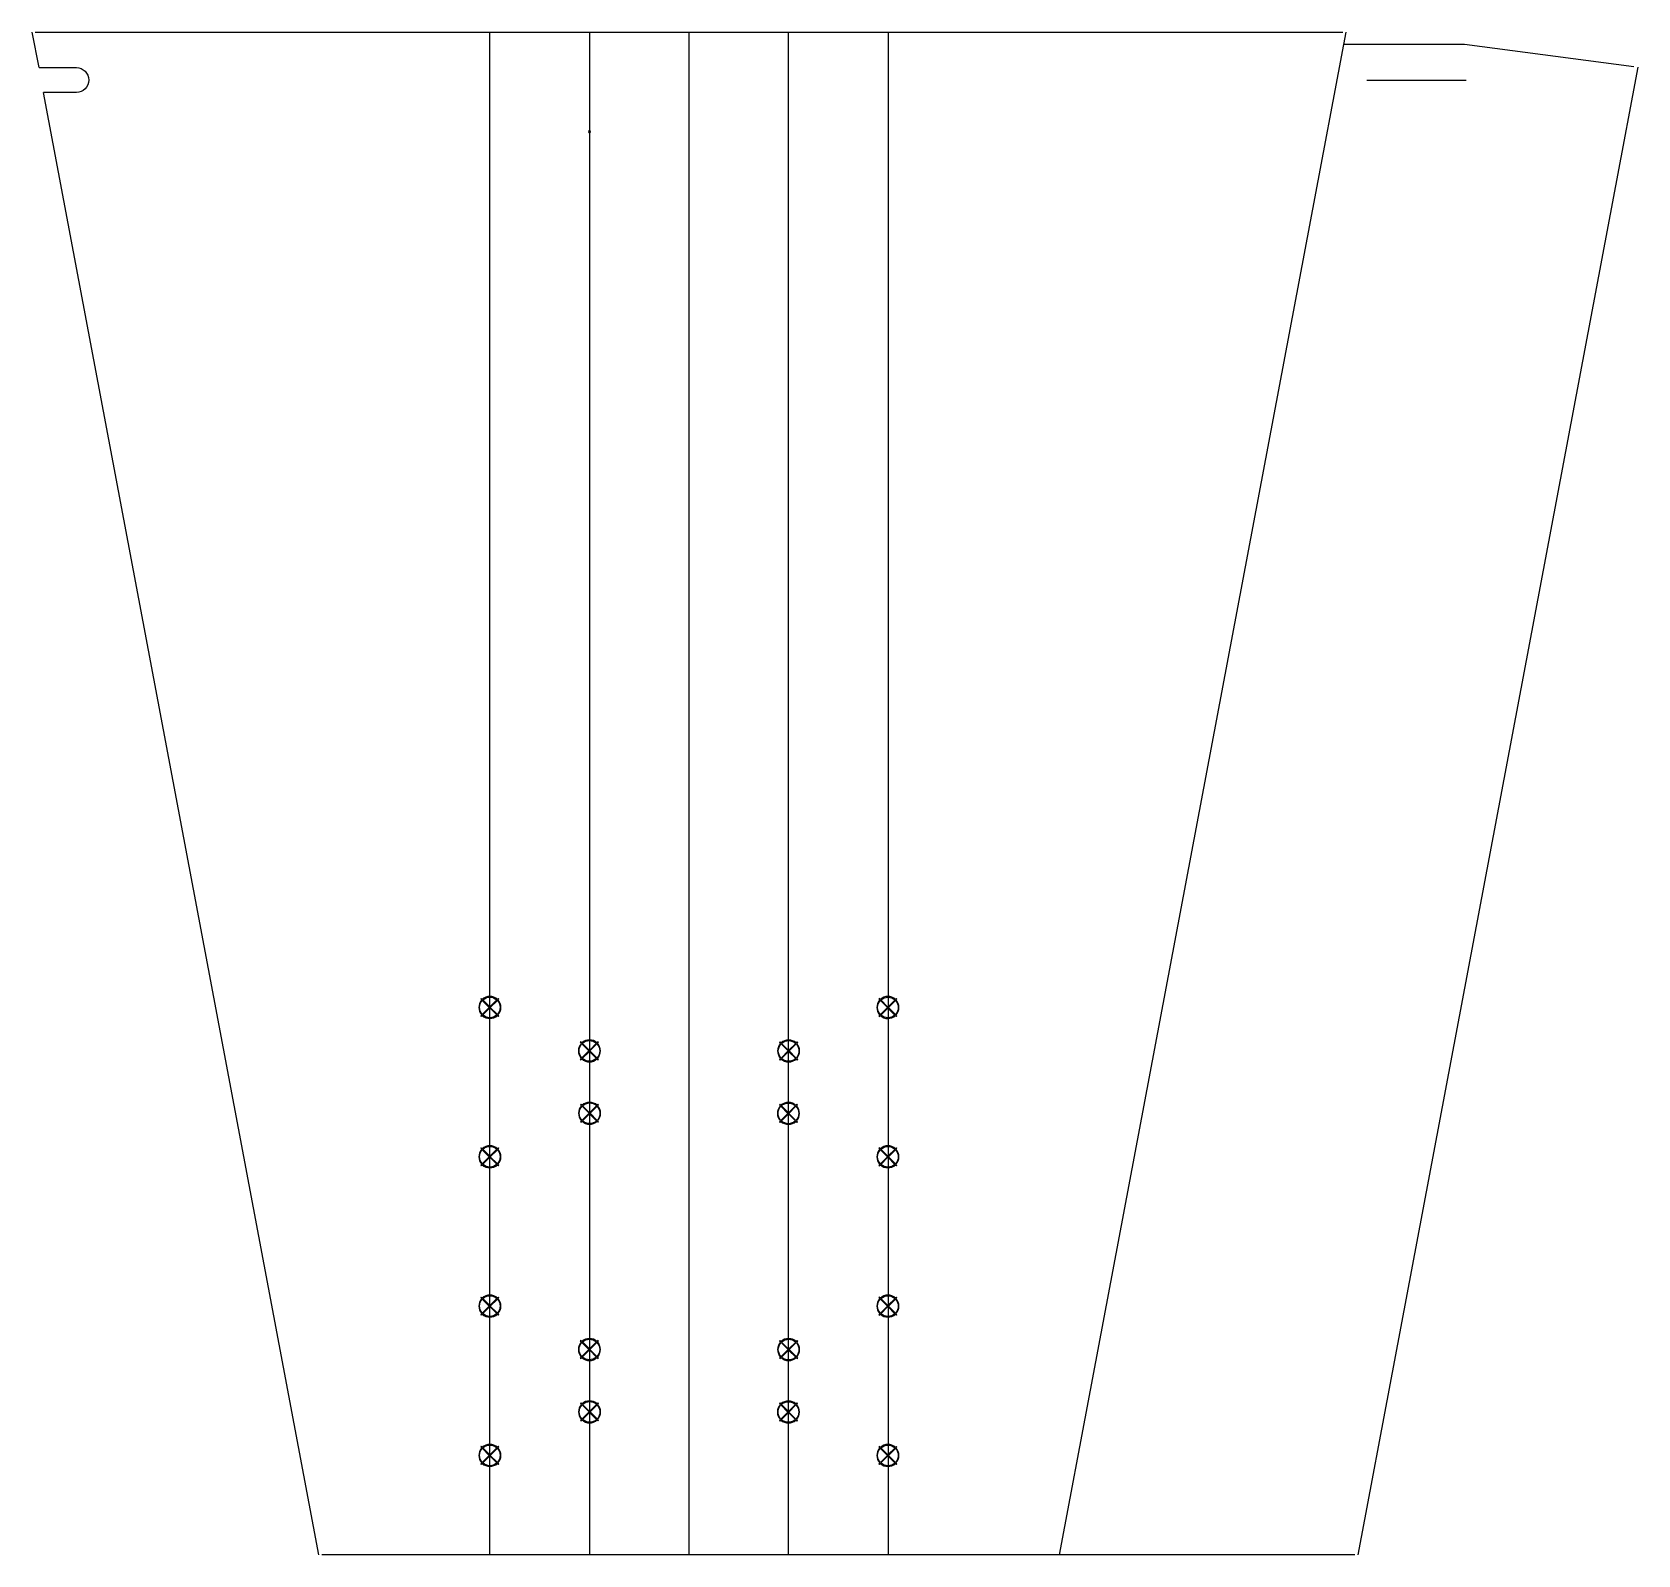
# Model space of a CAD drawing. Extents: x 14 to 424, y 5 to 394.
import ezdxf

# ---------------------------------------------------------------- set-up
doc = ezdxf.new("R2010")
doc.units = 0
doc.layers.add('Layer_1', color=7, linetype='CONTINUOUS')

msp = doc.modelspace()

# ---------------------------------------------------------------- linework, layer by layer
at = {"layer": 'Layer_1', "color": 5}
for p, q in [((15.559422, 384.478716), (13.796239, 393.547927)), ((14.558267, 393.547927), (348.313562, 393.547927)), ((349.075669, 393.547927), (348.474888, 390.355641)), ((379.363969, 390.355754), (348.474747, 390.355754)), ((422.562666, 384.723657), (379.363969, 390.355754)), ((15.559422, 384.478716), (25.084422, 384.478716)), ((423.589278, 384.589573), (353.819006, 13.99687)), ((354.388671, 381.303716), (379.788671, 381.303716)), ((25.084422, 378.128716), (16.698542, 378.128716)), ((86.948013, 4.928068), (16.698668, 378.128857)), ((155.781956, 368.147814), (155.781956, 368.147109)), ((156.035956, 368.401814), (156.035956, 368.401814)), ((156.035956, 368.401814), (156.035956, 368.401814)), ((156.035956, 368.401814), (156.035956, 368.401814)), ((156.035956, 368.401814), (156.035956, 368.401814)), ((156.035956, 368.401814), (156.035956, 368.401109)), ((156.035956, 368.401814), (156.035956, 368.401109)), ((156.035956, 368.401814), (156.035956, 368.401814)), ((156.035956, 368.401462), (156.035956, 368.401462)), ((156.035956, 368.401462), (156.035956, 368.401462)), ((156.035956, 368.401462), (156.035956, 368.401462)), ((156.035956, 368.401462), (156.035956, 368.401462)), ((156.035956, 368.401462), (156.035956, 368.401462)), ((156.035956, 368.401462), (156.035956, 368.401462)), ((156.035956, 368.401462), (156.035956, 368.401462)), ((156.035956, 368.401462), (156.035956, 368.401462)), ((156.035956, 368.401462), (156.035956, 368.401462)), ((156.035956, 368.401462), (156.035956, 368.401462)), ((156.035956, 368.401462), (156.035956, 368.401462)), ((156.035956, 368.401462), (156.035956, 368.401462)), ((156.035956, 368.401462), (156.035956, 368.401462)), ((156.035956, 368.401462), (156.035956, 368.401462)), ((156.035956, 368.401109), (156.035956, 368.401109)), ((156.035956, 368.401109), (156.035956, 368.401109)), ((156.035956, 367.893814), (156.035956, 367.893109)), ((156.290309, 368.147814), (156.290309, 368.147109)), ((130.610556, 144.628153), (130.610556, 144.627447)), ((130.635956, 144.653553), (130.635956, 144.653553)), ((130.635956, 144.653553), (130.635956, 144.652847)), ((130.635956, 144.653553), (130.635956, 144.652847)), ((130.635956, 144.653553), (130.635956, 144.653553)), ((130.635956, 144.652847), (130.635956, 144.652847)), ((130.635956, 144.652847), (130.635956, 144.652847)), ((130.635956, 144.652847), (130.635956, 144.652847)), ((130.635956, 144.652847), (130.635956, 144.652847)), ((130.635956, 144.652847), (130.635956, 144.652847)), ((130.635956, 144.652847), (130.635956, 144.652847)), ((130.635956, 144.652847), (130.635956, 144.652847)), ((130.635956, 144.652847), (130.635956, 144.652847)), ((130.635956, 144.652847), (130.635956, 144.652847)), ((130.635956, 144.652847), (130.635956, 144.652847)), ((130.635956, 144.652847), (130.635956, 144.652847)), ((130.635956, 144.652847), (130.635956, 144.652847)), ((130.635956, 144.652847), (130.635956, 144.652847)), ((130.635956, 144.652847), (130.635956, 144.652847)), ((130.635956, 144.652847), (130.635956, 144.652847)), ((130.635956, 144.652847), (130.635956, 144.652847)), ((130.635956, 144.652847), (130.635956, 144.652847)), ((130.635956, 144.652847), (130.635956, 144.652847)), ((130.635956, 144.652847), (130.635956, 144.652847)), ((130.635956, 144.6024), (130.635956, 144.601695)), ((130.661356, 144.628153), (130.661356, 144.627447)), ((232.210545, 144.628153), (232.210545, 144.627447)), ((232.235945, 144.653553), (232.235945, 144.653553)), ((232.235945, 144.653553), (232.235945, 144.652847)), ((232.235945, 144.653553), (232.235945, 144.652847)), ((232.235945, 144.653553), (232.235945, 144.653553)), ((232.235945, 144.652847), (232.235945, 144.652847)), ((232.235945, 144.652847), (232.235945, 144.652847)), ((232.235945, 144.652847), (232.235945, 144.652847)), ((232.235945, 144.652847), (232.235945, 144.652847)), ((232.235945, 144.652847), (232.235945, 144.652847)), ((232.235945, 144.652847), (232.235945, 144.652847)), ((232.235945, 144.652847), (232.235945, 144.652847)), ((232.235945, 144.652847), (232.235945, 144.652847)), ((232.235945, 144.652847), (232.235945, 144.652847)), ((232.235945, 144.652847), (232.235945, 144.652847)), ((232.235945, 144.652847), (232.235945, 144.652847)), ((232.235945, 144.652847), (232.235945, 144.652847)), ((232.235945, 144.652847), (232.235945, 144.652847)), ((232.235945, 144.652847), (232.235945, 144.652847)), ((232.235945, 144.652847), (232.235945, 144.652847)), ((232.235945, 144.652847), (232.235945, 144.652847)), ((232.235945, 144.652847), (232.235945, 144.652847)), ((232.235945, 144.652847), (232.235945, 144.652847)), ((232.235945, 144.652847), (232.235945, 144.652847)), ((232.235945, 144.6024), (232.235945, 144.601695)), ((232.261345, 144.628153), (232.261345, 144.627447)), ((156.010556, 133.515653), (156.010556, 133.514947)), ((156.035956, 133.541053), (156.035956, 133.541053)), ((156.035956, 133.541053), (156.035956, 133.540347)), ((156.035956, 133.541053), (156.035956, 133.540347)), ((156.035956, 133.541053), (156.035956, 133.541053)), ((156.035956, 133.540347), (156.035956, 133.540347)), ((156.035956, 133.540347), (156.035956, 133.540347)), ((156.035956, 133.540347), (156.035956, 133.540347)), ((156.035956, 133.540347), (156.035956, 133.540347)), ((156.035956, 133.540347), (156.035956, 133.540347)), ((156.035956, 133.540347), (156.035956, 133.540347)), ((156.035956, 133.540347), (156.035956, 133.540347)), ((156.035956, 133.540347), (156.035956, 133.540347)), ((156.035956, 133.540347), (156.035956, 133.540347)), ((156.035956, 133.540347), (156.035956, 133.540347)), ((156.035956, 133.540347), (156.035956, 133.540347)), ((156.035956, 133.540347), (156.035956, 133.540347)), ((156.035956, 133.540347), (156.035956, 133.540347)), ((156.035956, 133.540347), (156.035956, 133.540347)), ((156.035956, 133.540347), (156.035956, 133.540347)), ((156.035956, 133.540347), (156.035956, 133.540347)), ((156.035956, 133.540347), (156.035956, 133.540347)), ((156.035956, 133.540347), (156.035956, 133.540347)), ((156.035956, 133.540347), (156.035956, 133.540347)), ((156.035956, 133.4899), (156.035956, 133.489195)), ((156.061356, 133.515653), (156.061356, 133.514947)), ((206.810556, 133.515653), (206.810556, 133.514947)), ((206.835956, 133.541053), (206.835956, 133.541053)), ((206.835956, 133.541053), (206.835956, 133.540347)), ((206.835956, 133.541053), (206.835956, 133.540347)), ((206.835956, 133.541053), (206.835956, 133.541053)), ((206.835956, 133.540347), (206.835956, 133.540347)), ((206.835956, 133.540347), (206.835956, 133.540347)), ((206.835956, 133.540347), (206.835956, 133.540347)), ((206.835956, 133.540347), (206.835956, 133.540347)), ((206.835956, 133.540347), (206.835956, 133.540347)), ((206.835956, 133.540347), (206.835956, 133.540347)), ((206.835956, 133.540347), (206.835956, 133.540347)), ((206.835956, 133.540347), (206.835956, 133.540347)), ((206.835956, 133.540347), (206.835956, 133.540347)), ((206.835956, 133.540347), (206.835956, 133.540347)), ((206.835956, 133.540347), (206.835956, 133.540347)), ((206.835956, 133.540347), (206.835956, 133.540347)), ((206.835956, 133.540347), (206.835956, 133.540347)), ((206.835956, 133.540347), (206.835956, 133.540347)), ((206.835956, 133.540347), (206.835956, 133.540347)), ((206.835956, 133.540347), (206.835956, 133.540347)), ((206.835956, 133.540347), (206.835956, 133.540347)), ((206.835956, 133.540347), (206.835956, 133.540347)), ((206.835956, 133.540347), (206.835956, 133.540347)), ((206.835956, 133.4899), (206.835956, 133.489195)), ((206.861356, 133.515653), (206.861356, 133.514947)), ((156.010556, 117.640653), (156.010556, 117.639947)), ((156.035956, 117.666053), (156.035956, 117.666053)), ((156.035956, 117.666053), (156.035956, 117.665347)), ((156.035956, 117.666053), (156.035956, 117.665347)), ((156.035956, 117.666053), (156.035956, 117.666053)), ((156.035956, 117.665347), (156.035956, 117.665347)), ((156.035956, 117.665347), (156.035956, 117.665347)), ((156.035956, 117.665347), (156.035956, 117.665347)), ((156.035956, 117.665347), (156.035956, 117.665347)), ((156.035956, 117.665347), (156.035956, 117.665347)), ((156.035956, 117.665347), (156.035956, 117.665347)), ((156.035956, 117.665347), (156.035956, 117.665347)), ((156.035956, 117.665347), (156.035956, 117.665347)), ((156.035956, 117.665347), (156.035956, 117.665347)), ((156.035956, 117.665347), (156.035956, 117.665347)), ((156.035956, 117.665347), (156.035956, 117.665347)), ((156.035956, 117.665347), (156.035956, 117.665347)), ((156.035956, 117.665347), (156.035956, 117.665347)), ((156.035956, 117.665347), (156.035956, 117.665347)), ((156.035956, 117.665347), (156.035956, 117.665347)), ((156.035956, 117.665347), (156.035956, 117.665347)), ((156.035956, 117.665347), (156.035956, 117.665347)), ((156.035956, 117.665347), (156.035956, 117.665347)), ((156.035956, 117.665347), (156.035956, 117.665347)), ((156.035956, 117.6149), (156.035956, 117.614195)), ((156.061356, 117.640653), (156.061356, 117.639947)), ((206.810556, 117.640653), (206.810556, 117.639947)), ((206.835956, 117.666053), (206.835956, 117.666053)), ((206.835956, 117.666053), (206.835956, 117.665347)), ((206.835956, 117.666053), (206.835956, 117.665347)), ((206.835956, 117.666053), (206.835956, 117.666053)), ((206.835956, 117.665347), (206.835956, 117.665347)), ((206.835956, 117.665347), (206.835956, 117.665347)), ((206.835956, 117.665347), (206.835956, 117.665347)), ((206.835956, 117.665347), (206.835956, 117.665347)), ((206.835956, 117.665347), (206.835956, 117.665347)), ((206.835956, 117.665347), (206.835956, 117.665347)), ((206.835956, 117.665347), (206.835956, 117.665347)), ((206.835956, 117.665347), (206.835956, 117.665347)), ((206.835956, 117.665347), (206.835956, 117.665347)), ((206.835956, 117.665347), (206.835956, 117.665347)), ((206.835956, 117.665347), (206.835956, 117.665347)), ((206.835956, 117.665347), (206.835956, 117.665347)), ((206.835956, 117.665347), (206.835956, 117.665347)), ((206.835956, 117.665347), (206.835956, 117.665347)), ((206.835956, 117.665347), (206.835956, 117.665347)), ((206.835956, 117.665347), (206.835956, 117.665347)), ((206.835956, 117.665347), (206.835956, 117.665347)), ((206.835956, 117.665347), (206.835956, 117.665347)), ((206.835956, 117.665347), (206.835956, 117.665347)), ((206.835956, 117.6149), (206.835956, 117.614195)), ((206.861356, 117.640653), (206.861356, 117.639947)), ((130.635956, 106.553553), (130.635956, 106.553553)), ((130.635956, 106.553553), (130.635956, 106.552847)), ((130.635956, 106.553553), (130.635956, 106.552847)), ((130.635956, 106.553553), (130.635956, 106.553553)), ((130.635956, 106.552847), (130.635956, 106.552847)), ((130.635956, 106.552847), (130.635956, 106.552847)), ((130.635956, 106.552847), (130.635956, 106.552847)), ((130.635956, 106.552847), (130.635956, 106.552847)), ((130.635956, 106.552847), (130.635956, 106.552847)), ((130.635956, 106.552847), (130.635956, 106.552847)), ((130.635956, 106.552847), (130.635956, 106.552847)), ((130.635956, 106.552847), (130.635956, 106.552847)), ((130.635956, 106.552847), (130.635956, 106.552847)), ((130.635956, 106.552847), (130.635956, 106.552847)), ((130.635956, 106.552847), (130.635956, 106.552847)), ((130.635956, 106.552847), (130.635956, 106.552847)), ((130.635956, 106.552847), (130.635956, 106.552847)), ((130.635956, 106.552847), (130.635956, 106.552847)), ((130.635956, 106.552847), (130.635956, 106.552847)), ((130.635956, 106.552847), (130.635956, 106.552847)), ((130.635956, 106.552847), (130.635956, 106.552847)), ((130.635956, 106.552847), (130.635956, 106.552847)), ((130.635956, 106.552847), (130.635956, 106.552847)), ((232.235945, 106.553553), (232.235945, 106.553553)), ((232.235945, 106.553553), (232.235945, 106.552847)), ((232.235945, 106.553553), (232.235945, 106.552847)), ((232.235945, 106.553553), (232.235945, 106.553553)), ((232.235945, 106.552847), (232.235945, 106.552847)), ((232.235945, 106.552847), (232.235945, 106.552847)), ((232.235945, 106.552847), (232.235945, 106.552847)), ((232.235945, 106.552847), (232.235945, 106.552847)), ((232.235945, 106.552847), (232.235945, 106.552847)), ((232.235945, 106.552847), (232.235945, 106.552847)), ((232.235945, 106.552847), (232.235945, 106.552847)), ((232.235945, 106.552847), (232.235945, 106.552847)), ((232.235945, 106.552847), (232.235945, 106.552847)), ((232.235945, 106.552847), (232.235945, 106.552847)), ((232.235945, 106.552847), (232.235945, 106.552847)), ((232.235945, 106.552847), (232.235945, 106.552847)), ((232.235945, 106.552847), (232.235945, 106.552847)), ((232.235945, 106.552847), (232.235945, 106.552847)), ((232.235945, 106.552847), (232.235945, 106.552847)), ((232.235945, 106.552847), (232.235945, 106.552847)), ((232.235945, 106.552847), (232.235945, 106.552847)), ((232.235945, 106.552847), (232.235945, 106.552847)), ((232.235945, 106.552847), (232.235945, 106.552847)), ((130.610556, 106.528153), (130.610556, 106.527447)), ((130.635956, 106.5024), (130.635956, 106.501695)), ((130.661356, 106.528153), (130.661356, 106.527447)), ((232.210545, 106.528153), (232.210545, 106.527447)), ((232.235945, 106.5024), (232.235945, 106.501695)), ((232.261345, 106.528153), (232.261345, 106.527447)), ((130.610556, 68.428153), (130.610556, 68.427447)), ((130.635956, 68.452847), (130.635956, 68.452847)), ((130.635956, 68.452847), (130.635956, 68.452847)), ((130.635956, 68.452847), (130.635956, 68.452847)), ((130.635956, 68.452847), (130.635956, 68.452847)), ((130.635956, 68.452847), (130.635956, 68.452847)), ((130.635956, 68.452847), (130.635956, 68.452847)), ((130.635956, 68.452847), (130.635956, 68.452847)), ((130.635956, 68.452847), (130.635956, 68.452847)), ((130.635956, 68.452847), (130.635956, 68.452847)), ((130.635956, 68.452847), (130.635956, 68.452847)), ((130.635956, 68.452847), (130.635956, 68.452847)), ((130.635956, 68.452847), (130.635956, 68.452847)), ((130.635956, 68.452847), (130.635956, 68.452847)), ((130.635956, 68.452847), (130.635956, 68.452847)), ((130.635956, 68.452847), (130.635956, 68.452847)), ((130.635956, 68.452847), (130.635956, 68.452847)), ((130.635956, 68.452847), (130.635956, 68.452847)), ((130.635956, 68.452847), (130.635956, 68.452847)), ((130.635956, 68.452847), (130.635956, 68.452847)), ((130.635956, 68.452847), (130.635956, 68.452847)), ((130.635956, 68.452847), (130.635956, 68.452847)), ((130.635956, 68.452847), (130.635956, 68.452847)), ((130.635956, 68.452847), (130.635956, 68.452847)), ((130.635956, 68.4024), (130.635956, 68.401695)), ((130.661356, 68.428153), (130.661356, 68.427447)), ((232.210545, 68.428153), (232.210545, 68.427447)), ((232.235945, 68.452847), (232.235945, 68.452847)), ((232.235945, 68.452847), (232.235945, 68.452847)), ((232.235945, 68.452847), (232.235945, 68.452847)), ((232.235945, 68.452847), (232.235945, 68.452847)), ((232.235945, 68.452847), (232.235945, 68.452847)), ((232.235945, 68.452847), (232.235945, 68.452847)), ((232.235945, 68.452847), (232.235945, 68.452847)), ((232.235945, 68.452847), (232.235945, 68.452847)), ((232.235945, 68.452847), (232.235945, 68.452847)), ((232.235945, 68.452847), (232.235945, 68.452847)), ((232.235945, 68.452847), (232.235945, 68.452847)), ((232.235945, 68.452847), (232.235945, 68.452847)), ((232.235945, 68.452847), (232.235945, 68.452847)), ((232.235945, 68.452847), (232.235945, 68.452847)), ((232.235945, 68.452847), (232.235945, 68.452847)), ((232.235945, 68.452847), (232.235945, 68.452847)), ((232.235945, 68.452847), (232.235945, 68.452847)), ((232.235945, 68.452847), (232.235945, 68.452847)), ((232.235945, 68.452847), (232.235945, 68.452847)), ((232.235945, 68.452847), (232.235945, 68.452847)), ((232.235945, 68.452847), (232.235945, 68.452847)), ((232.235945, 68.452847), (232.235945, 68.452847)), ((232.235945, 68.452847), (232.235945, 68.452847)), ((232.235945, 68.4024), (232.235945, 68.401695)), ((232.261345, 68.428153), (232.261345, 68.427447)), ((156.010556, 57.315653), (156.010556, 57.314947)), ((156.035956, 57.340347), (156.035956, 57.340347)), ((156.035956, 57.340347), (156.035956, 57.340347)), ((156.035956, 57.340347), (156.035956, 57.340347)), ((156.035956, 57.340347), (156.035956, 57.340347)), ((156.035956, 57.340347), (156.035956, 57.340347)), ((156.035956, 57.340347), (156.035956, 57.340347)), ((156.035956, 57.340347), (156.035956, 57.340347)), ((156.035956, 57.340347), (156.035956, 57.340347)), ((156.035956, 57.340347), (156.035956, 57.340347)), ((156.035956, 57.340347), (156.035956, 57.340347)), ((156.035956, 57.340347), (156.035956, 57.340347)), ((156.035956, 57.340347), (156.035956, 57.340347)), ((156.035956, 57.340347), (156.035956, 57.340347)), ((156.035956, 57.340347), (156.035956, 57.340347)), ((156.035956, 57.340347), (156.035956, 57.340347)), ((156.035956, 57.340347), (156.035956, 57.340347)), ((156.035956, 57.340347), (156.035956, 57.340347)), ((156.035956, 57.340347), (156.035956, 57.340347)), ((156.035956, 57.340347), (156.035956, 57.340347)), ((156.035956, 57.340347), (156.035956, 57.340347)), ((156.035956, 57.340347), (156.035956, 57.340347)), ((156.035956, 57.340347), (156.035956, 57.340347)), ((156.035956, 57.340347), (156.035956, 57.340347)), ((156.035956, 57.2899), (156.035956, 57.289195)), ((156.061356, 57.315653), (156.061356, 57.314947)), ((206.810556, 57.315653), (206.810556, 57.314947)), ((206.835956, 57.340347), (206.835956, 57.340347)), ((206.835956, 57.340347), (206.835956, 57.340347)), ((206.835956, 57.340347), (206.835956, 57.340347)), ((206.835956, 57.340347), (206.835956, 57.340347)), ((206.835956, 57.340347), (206.835956, 57.340347)), ((206.835956, 57.340347), (206.835956, 57.340347)), ((206.835956, 57.340347), (206.835956, 57.340347)), ((206.835956, 57.340347), (206.835956, 57.340347)), ((206.835956, 57.340347), (206.835956, 57.340347)), ((206.835956, 57.340347), (206.835956, 57.340347)), ((206.835956, 57.340347), (206.835956, 57.340347)), ((206.835956, 57.340347), (206.835956, 57.340347)), ((206.835956, 57.340347), (206.835956, 57.340347)), ((206.835956, 57.340347), (206.835956, 57.340347)), ((206.835956, 57.340347), (206.835956, 57.340347)), ((206.835956, 57.340347), (206.835956, 57.340347)), ((206.835956, 57.340347), (206.835956, 57.340347)), ((206.835956, 57.340347), (206.835956, 57.340347)), ((206.835956, 57.340347), (206.835956, 57.340347)), ((206.835956, 57.340347), (206.835956, 57.340347)), ((206.835956, 57.340347), (206.835956, 57.340347)), ((206.835956, 57.340347), (206.835956, 57.340347)), ((206.835956, 57.340347), (206.835956, 57.340347)), ((206.835956, 57.2899), (206.835956, 57.289195)), ((206.861356, 57.315653), (206.861356, 57.314947)), ((156.010556, 41.440653), (156.010556, 41.439947)), ((156.035956, 41.465347), (156.035956, 41.465347)), ((156.035956, 41.465347), (156.035956, 41.465347)), ((156.035956, 41.465347), (156.035956, 41.465347)), ((156.035956, 41.465347), (156.035956, 41.465347)), ((156.035956, 41.465347), (156.035956, 41.465347)), ((156.035956, 41.465347), (156.035956, 41.465347)), ((156.035956, 41.465347), (156.035956, 41.465347)), ((156.035956, 41.465347), (156.035956, 41.465347)), ((156.035956, 41.465347), (156.035956, 41.465347)), ((156.035956, 41.465347), (156.035956, 41.465347)), ((156.035956, 41.465347), (156.035956, 41.465347)), ((156.035956, 41.465347), (156.035956, 41.465347)), ((156.035956, 41.465347), (156.035956, 41.465347)), ((156.035956, 41.465347), (156.035956, 41.465347)), ((156.035956, 41.465347), (156.035956, 41.465347)), ((156.035956, 41.465347), (156.035956, 41.465347)), ((156.035956, 41.465347), (156.035956, 41.465347)), ((156.035956, 41.465347), (156.035956, 41.465347)), ((156.035956, 41.465347), (156.035956, 41.465347)), ((156.035956, 41.465347), (156.035956, 41.465347)), ((156.035956, 41.465347), (156.035956, 41.465347)), ((156.035956, 41.465347), (156.035956, 41.465347)), ((156.035956, 41.465347), (156.035956, 41.465347)), ((156.035956, 41.4149), (156.035956, 41.414195)), ((156.061356, 41.440653), (156.061356, 41.439947)), ((206.810556, 41.440653), (206.810556, 41.439947)), ((206.835956, 41.465347), (206.835956, 41.465347)), ((206.835956, 41.465347), (206.835956, 41.465347)), ((206.835956, 41.465347), (206.835956, 41.465347)), ((206.835956, 41.465347), (206.835956, 41.465347)), ((206.835956, 41.465347), (206.835956, 41.465347)), ((206.835956, 41.465347), (206.835956, 41.465347)), ((206.835956, 41.465347), (206.835956, 41.465347)), ((206.835956, 41.465347), (206.835956, 41.465347)), ((206.835956, 41.465347), (206.835956, 41.465347)), ((206.835956, 41.465347), (206.835956, 41.465347)), ((206.835956, 41.465347), (206.835956, 41.465347)), ((206.835956, 41.465347), (206.835956, 41.465347)), ((206.835956, 41.465347), (206.835956, 41.465347)), ((206.835956, 41.465347), (206.835956, 41.465347)), ((206.835956, 41.465347), (206.835956, 41.465347)), ((206.835956, 41.465347), (206.835956, 41.465347)), ((206.835956, 41.465347), (206.835956, 41.465347)), ((206.835956, 41.465347), (206.835956, 41.465347)), ((206.835956, 41.465347), (206.835956, 41.465347)), ((206.835956, 41.465347), (206.835956, 41.465347)), ((206.835956, 41.465347), (206.835956, 41.465347)), ((206.835956, 41.465347), (206.835956, 41.465347)), ((206.835956, 41.465347), (206.835956, 41.465347)), ((206.835956, 41.4149), (206.835956, 41.414195)), ((206.861356, 41.440653), (206.861356, 41.439947)), ((130.610556, 30.328153), (130.610556, 30.327447)), ((130.635956, 30.352847), (130.635956, 30.352847)), ((130.635956, 30.352847), (130.635956, 30.352847)), ((130.635956, 30.352847), (130.635956, 30.352847)), ((130.635956, 30.352847), (130.635956, 30.352847)), ((130.635956, 30.352847), (130.635956, 30.352847)), ((130.635956, 30.352847), (130.635956, 30.352847)), ((130.635956, 30.352847), (130.635956, 30.352847)), ((130.635956, 30.352847), (130.635956, 30.352847)), ((130.635956, 30.352847), (130.635956, 30.352847)), ((130.635956, 30.352847), (130.635956, 30.352847)), ((130.635956, 30.352847), (130.635956, 30.352847)), ((130.635956, 30.352847), (130.635956, 30.352847)), ((130.635956, 30.352847), (130.635956, 30.352847)), ((130.635956, 30.352847), (130.635956, 30.352847)), ((130.635956, 30.352847), (130.635956, 30.352847)), ((130.635956, 30.352847), (130.635956, 30.352847)), ((130.635956, 30.352847), (130.635956, 30.352847)), ((130.635956, 30.352847), (130.635956, 30.352847)), ((130.635956, 30.352847), (130.635956, 30.352847)), ((130.635956, 30.352847), (130.635956, 30.352847)), ((130.635956, 30.352847), (130.635956, 30.352847)), ((130.635956, 30.352847), (130.635956, 30.352847)), ((130.635956, 30.352847), (130.635956, 30.352847)), ((130.635956, 30.3024), (130.635956, 30.301695)), ((130.661356, 30.328153), (130.661356, 30.327447)), ((232.210545, 30.328153), (232.210545, 30.327447)), ((232.235945, 30.352847), (232.235945, 30.352847)), ((232.235945, 30.352847), (232.235945, 30.352847)), ((232.235945, 30.352847), (232.235945, 30.352847)), ((232.235945, 30.352847), (232.235945, 30.352847)), ((232.235945, 30.352847), (232.235945, 30.352847)), ((232.235945, 30.352847), (232.235945, 30.352847)), ((232.235945, 30.352847), (232.235945, 30.352847)), ((232.235945, 30.352847), (232.235945, 30.352847)), ((232.235945, 30.352847), (232.235945, 30.352847)), ((232.235945, 30.352847), (232.235945, 30.352847)), ((232.235945, 30.352847), (232.235945, 30.352847)), ((232.235945, 30.352847), (232.235945, 30.352847)), ((232.235945, 30.352847), (232.235945, 30.352847)), ((232.235945, 30.352847), (232.235945, 30.352847)), ((232.235945, 30.352847), (232.235945, 30.352847)), ((232.235945, 30.352847), (232.235945, 30.352847)), ((232.235945, 30.352847), (232.235945, 30.352847)), ((232.235945, 30.352847), (232.235945, 30.352847)), ((232.235945, 30.352847), (232.235945, 30.352847)), ((232.235945, 30.352847), (232.235945, 30.352847)), ((232.235945, 30.352847), (232.235945, 30.352847)), ((232.235945, 30.352847), (232.235945, 30.352847)), ((232.235945, 30.352847), (232.235945, 30.352847)), ((232.235945, 30.3024), (232.235945, 30.301695)), ((232.261345, 30.328153), (232.261345, 30.327447)), ((353.819006, 13.99687), (352.123908, 4.928012)), ((181.435956, 4.928068), (87.709956, 4.928068)), ((351.361866, 4.928068), (181.435866, 4.928068))]:
    msp.add_line(p, q, dxfattribs=at)
at = {"layer": 'Layer_1', "color": 1}
for p, q in [((130.635956, 4.928068), (130.635956, 393.548068)), ((156.035956, 393.547927), (156.035956, 4.927927)), ((181.435956, 4.928068), (181.435956, 393.548068)), ((206.835956, 4.928068), (206.835956, 393.548068)), ((232.235945, 393.547927), (232.235945, 4.927927)), ((348.474846, 390.355655), (275.923979, 4.927941))]:
    msp.add_line(p, q, dxfattribs=at)
at = {"layer": 'Layer_1', "color": 7}
for p, q in [((128.422798, 146.952112), (128.295798, 146.824759)), ((128.422798, 146.952112), (128.295798, 146.824759)), ((128.295798, 146.824759), (128.555795, 146.564056)), ((128.295798, 146.824759), (128.555795, 146.564056)), ((128.683148, 146.691762), (128.422798, 146.952112)), ((128.683148, 146.691762), (128.422798, 146.952112)), ((130.477023, 144.643181), (128.679267, 142.845426)), ((130.477023, 144.643181), (128.679267, 142.845426)), ((128.683148, 146.437409), (130.477023, 144.643181)), ((128.683148, 146.437409), (130.477023, 144.643181)), ((128.805915, 142.717367), (130.604376, 144.516534)), ((128.805915, 142.717367), (130.604376, 144.516534)), ((130.604376, 144.770534), (128.810501, 146.564056)), ((130.604376, 144.770534), (128.810501, 146.564056)), ((132.402131, 146.56829), (130.604376, 144.770534)), ((132.402131, 146.56829), (130.604376, 144.770534)), ((130.604376, 144.516534), (132.407423, 142.713134)), ((130.604376, 144.516534), (132.407423, 142.713134)), ((130.731376, 144.643181), (132.53019, 146.442348)), ((130.731376, 144.643181), (132.53019, 146.442348)), ((132.53407, 142.84084), (130.731376, 144.643181)), ((132.53407, 142.84084), (130.731376, 144.643181)), ((132.785601, 146.952112), (132.529484, 146.695642)), ((132.785601, 146.952112), (132.529484, 146.695642)), ((132.65719, 146.568995), (132.912953, 146.824759)), ((132.65719, 146.568995), (132.912953, 146.824759)), ((132.912953, 146.824759), (132.785601, 146.952112)), ((132.912953, 146.824759), (132.785601, 146.952112)), ((230.025651, 146.928716), (229.897946, 146.801363)), ((230.025651, 146.928716), (229.897946, 146.801363)), ((229.897946, 146.801363), (230.149476, 146.549832)), ((229.897946, 146.801363), (229.897946, 146.801363)), ((229.897946, 146.801363), (230.149476, 146.549832)), ((229.897946, 146.801363), (229.897946, 146.801363)), ((230.276476, 146.677185), (230.025651, 146.928716)), ((230.276476, 146.677185), (230.025651, 146.928716)), ((230.276476, 146.422832), (232.079523, 144.619785)), ((230.276476, 146.422832), (232.079523, 144.619785)), ((232.079523, 144.619785), (230.281062, 142.821324)), ((232.079523, 144.619785), (230.281062, 142.821324)), ((232.206876, 144.747138), (230.403829, 146.549832)), ((232.206876, 144.747138), (230.403829, 146.549832)), ((230.408768, 142.694677), (232.206876, 144.493138)), ((230.408768, 142.694677), (232.206876, 144.493138)), ((234.005337, 146.545599), (232.206876, 144.747138)), ((234.005337, 146.545599), (232.206876, 144.747138)), ((232.206876, 144.493138), (234.000398, 142.69891)), ((232.206876, 144.493138), (234.000398, 142.69891)), ((232.333876, 144.619785), (234.131985, 146.418246)), ((232.333876, 144.619785), (234.131985, 146.418246)), ((234.128104, 142.826263), (232.333876, 144.619785)), ((234.128104, 142.826263), (232.333876, 144.619785)), ((234.388454, 146.928716), (234.131985, 146.672952)), ((234.388454, 146.928716), (234.131985, 146.672952)), ((234.258985, 146.544893), (234.515101, 146.801363)), ((234.258985, 146.544893), (234.515101, 146.801363)), ((234.515101, 146.801363), (234.388454, 146.928716)), ((234.515101, 146.801363), (234.388454, 146.928716)), ((128.551562, 142.718073), (128.295798, 142.461604)), ((128.551562, 142.718073), (128.295798, 142.461604)), ((128.295798, 142.461604), (128.422798, 142.334956)), ((128.295798, 142.461604), (128.422798, 142.334956)), ((128.422798, 142.334956), (128.678562, 142.59072)), ((128.422798, 142.334956), (128.678562, 142.59072)), ((132.53407, 142.586487), (132.785601, 142.334956)), ((132.53407, 142.586487), (132.785601, 142.334956)), ((132.912953, 142.461604), (132.661776, 142.713134)), ((132.912953, 142.461604), (132.661776, 142.713134)), ((132.785601, 142.334956), (132.912953, 142.461604)), ((132.785601, 142.334956), (132.912953, 142.461604)), ((132.912953, 142.461604), (132.912953, 142.461604)), ((132.912953, 142.461604), (132.912953, 142.461604)), ((230.15371, 142.693971), (229.897946, 142.438207)), ((230.15371, 142.693971), (229.897946, 142.438207)), ((229.897946, 142.438207), (230.025651, 142.31156)), ((229.897946, 142.438207), (230.025651, 142.31156)), ((230.025651, 142.31156), (230.281768, 142.56803)), ((230.025651, 142.31156), (230.281768, 142.56803)), ((234.128104, 142.57191), (234.388454, 142.31156)), ((234.128104, 142.57191), (234.388454, 142.31156)), ((234.515101, 142.438207), (234.254751, 142.69891)), ((234.515101, 142.438207), (234.254751, 142.69891)), ((234.388454, 142.31156), (234.515101, 142.438207)), ((234.388454, 142.31156), (234.515101, 142.438207)), ((153.8249, 135.865125), (153.697548, 135.737772)), ((153.8249, 135.865125), (153.697548, 135.737772)), ((153.697548, 135.737772), (153.957898, 135.477069)), ((153.697548, 135.737772), (153.957898, 135.477069)), ((154.08525, 135.604775), (153.8249, 135.865125)), ((154.08525, 135.604775), (153.8249, 135.865125)), ((154.08525, 135.350422), (155.878773, 133.556194)), ((154.08525, 135.350422), (155.878773, 133.556194)), ((156.006478, 133.683547), (154.21225, 135.477069)), ((156.006478, 133.683547), (154.21225, 135.477069)), ((157.803881, 135.481303), (156.006478, 133.683547)), ((157.803881, 135.481303), (156.006478, 133.683547)), ((156.133125, 133.556194), (157.931939, 135.355361)), ((156.133125, 133.556194), (157.931939, 135.355361)), ((158.187703, 135.865125), (157.931587, 135.608655)), ((158.187703, 135.865125), (157.931587, 135.608655)), ((158.058939, 135.482008), (158.314703, 135.737772)), ((158.058939, 135.482008), (158.314703, 135.737772)), ((158.314703, 135.737772), (158.187703, 135.865125)), ((158.314703, 135.737772), (158.187703, 135.865125)), ((204.684929, 135.83758), (204.557224, 135.710227)), ((204.684929, 135.83758), (204.557224, 135.710227)), ((204.557224, 135.710227), (204.808754, 135.458697)), ((204.557224, 135.710227), (204.557224, 135.710227)), ((204.557224, 135.710227), (204.808754, 135.458697)), ((204.557224, 135.710227), (204.557224, 135.710227)), ((204.935754, 135.586049), (204.684929, 135.83758)), ((204.935754, 135.586049), (204.684929, 135.83758)), ((204.935754, 135.331697), (206.738801, 133.528649)), ((204.935754, 135.331697), (206.738801, 133.528649)), ((206.866154, 133.656002), (205.063107, 135.458697)), ((206.866154, 133.656002), (205.063107, 135.458697)), ((208.664615, 135.454463), (206.866154, 133.656002)), ((208.664615, 135.454463), (206.866154, 133.656002)), ((206.993154, 133.528649), (208.791262, 135.32711)), ((206.993154, 133.528649), (208.791262, 135.32711)), ((209.047732, 135.83758), (208.791262, 135.581816)), ((209.047732, 135.83758), (208.791262, 135.581816)), ((208.918262, 135.453758), (209.174379, 135.710227)), ((208.918262, 135.453758), (209.174379, 135.710227)), ((209.174379, 135.710227), (209.047732, 135.83758)), ((209.174379, 135.710227), (209.047732, 135.83758)), ((153.953664, 131.631086), (153.697548, 131.374616)), ((153.953664, 131.631086), (153.697548, 131.374616)), ((153.697548, 131.374616), (153.8249, 131.247969)), ((153.697548, 131.374616), (153.8249, 131.247969)), ((153.8249, 131.247969), (154.080664, 131.503733)), ((153.8249, 131.247969), (154.080664, 131.503733)), ((155.878773, 133.556194), (154.08137, 131.758439)), ((155.878773, 133.556194), (154.08137, 131.758439)), ((154.207664, 131.63038), (156.006478, 133.429547)), ((154.207664, 131.63038), (156.006478, 133.429547)), ((156.006478, 133.429547), (157.809173, 131.626147)), ((156.006478, 133.429547), (157.809173, 131.626147)), ((157.936173, 131.753853), (156.133125, 133.556194)), ((157.936173, 131.753853), (156.133125, 133.556194)), ((157.936173, 131.4995), (158.187703, 131.247969)), ((157.936173, 131.4995), (158.187703, 131.247969)), ((158.314703, 131.374616), (158.063525, 131.626147)), ((158.314703, 131.374616), (158.063525, 131.626147)), ((158.187703, 131.247969), (158.314703, 131.374616)), ((158.187703, 131.247969), (158.314703, 131.374616)), ((158.314703, 131.374616), (158.314703, 131.374616)), ((158.314703, 131.374616), (158.314703, 131.374616)), ((204.812987, 131.602835), (204.557224, 131.347072)), ((204.812987, 131.602835), (204.557224, 131.347072)), ((204.557224, 131.347072), (204.684929, 131.220424)), ((204.557224, 131.347072), (204.684929, 131.220424)), ((204.684929, 131.220424), (204.941046, 131.476894)), ((204.684929, 131.220424), (204.941046, 131.476894)), ((206.738801, 133.528649), (204.94034, 131.730188)), ((206.738801, 133.528649), (204.94034, 131.730188)), ((205.068046, 131.603541), (206.866154, 133.402002)), ((205.068046, 131.603541), (206.866154, 133.402002)), ((206.866154, 133.402002), (208.659676, 131.607774)), ((206.866154, 133.402002), (208.659676, 131.607774)), ((208.787382, 131.735127), (206.993154, 133.528649)), ((208.787382, 131.735127), (206.993154, 133.528649)), ((208.787382, 131.480774), (209.047732, 131.220424)), ((208.787382, 131.480774), (209.047732, 131.220424)), ((209.174379, 131.347072), (208.914029, 131.607774)), ((209.174379, 131.347072), (208.914029, 131.607774)), ((209.047732, 131.220424), (209.174379, 131.347072)), ((209.047732, 131.220424), (209.174379, 131.347072)), ((153.875503, 119.939155), (153.748503, 119.811803)), ((153.875503, 119.939155), (153.748503, 119.811803)), ((153.748503, 119.811803), (154.008853, 119.5511)), ((153.748503, 119.811803), (154.008853, 119.5511)), ((154.135853, 119.678805), (153.875503, 119.939155)), ((154.135853, 119.678805), (153.875503, 119.939155)), ((154.135853, 119.424453), (155.929728, 117.630225)), ((154.135853, 119.424453), (155.929728, 117.630225)), ((156.057081, 117.757578), (154.263206, 119.5511)), ((156.057081, 117.757578), (154.263206, 119.5511)), ((157.854836, 119.555333), (156.057081, 117.757578)), ((157.854836, 119.555333), (156.057081, 117.757578)), ((156.184081, 117.630225), (157.982542, 119.429392)), ((156.184081, 117.630225), (157.982542, 119.429392)), ((158.238306, 119.939155), (157.982189, 119.682686)), ((158.238306, 119.939155), (157.982189, 119.682686)), ((158.109895, 119.556039), (158.365658, 119.811803)), ((158.109895, 119.556039), (158.365658, 119.811803)), ((158.365658, 119.811803), (158.238306, 119.939155)), ((158.365658, 119.811803), (158.238306, 119.939155)), ((204.623574, 119.911554), (204.495868, 119.784201)), ((204.623574, 119.911554), (204.495868, 119.784201)), ((204.495868, 119.784201), (204.747399, 119.532671)), ((204.495868, 119.784201), (204.495868, 119.784201)), ((204.495868, 119.784201), (204.747399, 119.532671)), ((204.495868, 119.784201), (204.495868, 119.784201)), ((204.875105, 119.660024), (204.623574, 119.911554)), ((204.875105, 119.660024), (204.623574, 119.911554)), ((204.875105, 119.405671), (206.677446, 117.602624)), ((204.875105, 119.405671), (206.677446, 117.602624)), ((206.804799, 117.729976), (205.001752, 119.532671)), ((206.804799, 117.729976), (205.001752, 119.532671)), ((208.60326, 119.528437), (206.804799, 117.729976)), ((208.60326, 119.528437), (206.804799, 117.729976)), ((206.931799, 117.602624), (208.729907, 119.401085)), ((206.931799, 117.602624), (208.729907, 119.401085)), ((208.986377, 119.911554), (208.730613, 119.65579)), ((208.986377, 119.911554), (208.730613, 119.65579)), ((208.857613, 119.527732), (209.113024, 119.784201)), ((208.857613, 119.527732), (209.113024, 119.784201)), ((209.113024, 119.784201), (208.986377, 119.911554)), ((209.113024, 119.784201), (208.986377, 119.911554)), ((154.00462, 115.705117), (153.748503, 115.448647)), ((154.00462, 115.705117), (153.748503, 115.448647)), ((153.748503, 115.448647), (153.875503, 115.322)), ((153.748503, 115.448647), (153.875503, 115.322)), ((153.875503, 115.322), (154.13162, 115.577764)), ((153.875503, 115.322), (154.13162, 115.577764)), ((155.929728, 117.630225), (154.131972, 115.832469)), ((155.929728, 117.630225), (154.131972, 115.832469)), ((154.258267, 115.704411), (156.057081, 117.503578)), ((154.258267, 115.704411), (156.057081, 117.503578)), ((156.057081, 117.503578), (157.859775, 115.700178)), ((156.057081, 117.503578), (157.859775, 115.700178)), ((157.987128, 115.827883), (156.184081, 117.630225)), ((157.987128, 115.827883), (156.184081, 117.630225)), ((157.987128, 115.57353), (158.238306, 115.322)), ((157.987128, 115.57353), (158.238306, 115.322)), ((158.365658, 115.448647), (158.114128, 115.700178)), ((158.365658, 115.448647), (158.114128, 115.700178)), ((158.238306, 115.322), (158.365658, 115.448647)), ((158.238306, 115.322), (158.365658, 115.448647)), ((158.365658, 115.448647), (158.365658, 115.448647)), ((158.365658, 115.448647), (158.365658, 115.448647)), ((204.751632, 115.67681), (204.495868, 115.421046)), ((204.751632, 115.67681), (204.495868, 115.421046)), ((204.495868, 115.421046), (204.623574, 115.294399)), ((204.495868, 115.421046), (204.623574, 115.294399)), ((204.623574, 115.294399), (204.879691, 115.550868)), ((204.623574, 115.294399), (204.879691, 115.550868)), ((206.677446, 117.602624), (204.878985, 115.804162)), ((206.677446, 117.602624), (204.878985, 115.804162)), ((205.006691, 115.677515), (206.804799, 117.475976)), ((205.006691, 115.677515), (206.804799, 117.475976)), ((206.804799, 117.475976), (208.598321, 115.681749)), ((206.804799, 117.475976), (208.598321, 115.681749)), ((208.726027, 115.809101), (206.931799, 117.602624)), ((208.726027, 115.809101), (206.931799, 117.602624)), ((208.726027, 115.554749), (208.986377, 115.294399)), ((208.726027, 115.554749), (208.986377, 115.294399)), ((209.113024, 115.421046), (208.85338, 115.681749)), ((209.113024, 115.421046), (208.85338, 115.681749)), ((208.986377, 115.294399), (209.113024, 115.421046)), ((208.986377, 115.294399), (209.113024, 115.421046)), ((128.422798, 108.847991), (128.295798, 108.720639)), ((128.422798, 108.847991), (128.295798, 108.720639)), ((128.295798, 108.720639), (128.555795, 108.459936)), ((128.295798, 108.720639), (128.555795, 108.459936)), ((128.683148, 108.587641), (128.422798, 108.847991)), ((128.683148, 108.587641), (128.422798, 108.847991)), ((128.683148, 108.333289), (130.477023, 106.539061)), ((128.683148, 108.333289), (130.477023, 106.539061)), ((130.604376, 106.666414), (128.810501, 108.459936)), ((130.604376, 106.666414), (128.810501, 108.459936)), ((132.402131, 108.464169), (130.604376, 106.666414)), ((132.402131, 108.464169), (130.604376, 106.666414)), ((130.731376, 106.539061), (132.53019, 108.338228)), ((130.731376, 106.539061), (132.53019, 108.338228)), ((132.785601, 108.847991), (132.529484, 108.591522)), ((132.785601, 108.847991), (132.529484, 108.591522)), ((132.65719, 108.464875), (132.912953, 108.720639)), ((132.65719, 108.464875), (132.912953, 108.720639)), ((132.912953, 108.720639), (132.785601, 108.847991)), ((132.912953, 108.720639), (132.785601, 108.847991)), ((230.025651, 108.824567), (229.897946, 108.697214)), ((230.025651, 108.824567), (229.897946, 108.697214)), ((229.897946, 108.697214), (230.149476, 108.445684)), ((229.897946, 108.697214), (229.897946, 108.697214)), ((229.897946, 108.697214), (230.149476, 108.445684)), ((229.897946, 108.697214), (229.897946, 108.697214)), ((230.276476, 108.573036), (230.025651, 108.824567)), ((230.276476, 108.573036), (230.025651, 108.824567)), ((230.276476, 108.318684), (232.079523, 106.515636)), ((230.276476, 108.318684), (232.079523, 106.515636)), ((232.206876, 106.642989), (230.403829, 108.445684)), ((232.206876, 106.642989), (230.403829, 108.445684)), ((234.005337, 108.44145), (232.206876, 106.642989)), ((234.005337, 108.44145), (232.206876, 106.642989)), ((232.333876, 106.515636), (234.131985, 108.314098)), ((232.333876, 106.515636), (234.131985, 108.314098)), ((234.388454, 108.824567), (234.131985, 108.568803)), ((234.388454, 108.824567), (234.131985, 108.568803)), ((234.258985, 108.440745), (234.515101, 108.697214)), ((234.258985, 108.440745), (234.515101, 108.697214)), ((234.515101, 108.697214), (234.388454, 108.824567)), ((234.515101, 108.697214), (234.388454, 108.824567)), ((128.551562, 104.613953), (128.295798, 104.357483)), ((128.551562, 104.613953), (128.295798, 104.357483)), ((128.295798, 104.357483), (128.422798, 104.230836)), ((128.295798, 104.357483), (128.422798, 104.230836)), ((128.422798, 104.230836), (128.678562, 104.4866)), ((128.422798, 104.230836), (128.678562, 104.4866)), ((130.477023, 106.539061), (128.679267, 104.741305)), ((130.477023, 106.539061), (128.679267, 104.741305)), ((128.805915, 104.613247), (130.604376, 106.412414)), ((128.805915, 104.613247), (130.604376, 106.412414)), ((130.604376, 106.412414), (132.407423, 104.609014)), ((130.604376, 106.412414), (132.407423, 104.609014)), ((132.53407, 104.736719), (130.731376, 106.539061)), ((132.53407, 104.736719), (130.731376, 106.539061)), ((132.53407, 104.482366), (132.785601, 104.230836)), ((132.53407, 104.482366), (132.785601, 104.230836)), ((132.912953, 104.357483), (132.661776, 104.609014)), ((132.912953, 104.357483), (132.661776, 104.609014)), ((132.785601, 104.230836), (132.912953, 104.357483)), ((132.785601, 104.230836), (132.912953, 104.357483)), ((132.912953, 104.357483), (132.912953, 104.357483)), ((132.912953, 104.357483), (132.912953, 104.357483)), ((230.15371, 104.589823), (229.897946, 104.334059)), ((230.15371, 104.589823), (229.897946, 104.334059)), ((229.897946, 104.334059), (230.025651, 104.207411)), ((229.897946, 104.334059), (230.025651, 104.207411)), ((230.025651, 104.207411), (230.281768, 104.463881)), ((230.025651, 104.207411), (230.281768, 104.463881)), ((232.079523, 106.515636), (230.281062, 104.717175)), ((232.079523, 106.515636), (230.281062, 104.717175)), ((230.408768, 104.590528), (232.206876, 106.388989)), ((230.408768, 104.590528), (232.206876, 106.388989)), ((232.206876, 106.388989), (234.000398, 104.594761)), ((232.206876, 106.388989), (234.000398, 104.594761)), ((234.128104, 104.722114), (232.333876, 106.515636)), ((234.128104, 104.722114), (232.333876, 106.515636)), ((234.128104, 104.467761), (234.388454, 104.207411)), ((234.128104, 104.467761), (234.388454, 104.207411)), ((234.515101, 104.334059), (234.254751, 104.594761)), ((234.515101, 104.334059), (234.254751, 104.594761)), ((234.388454, 104.207411), (234.515101, 104.334059)), ((234.388454, 104.207411), (234.515101, 104.334059)), ((128.422798, 70.7404), (128.295798, 70.613752)), ((128.422798, 70.7404), (128.295798, 70.613752)), ((128.295798, 70.613752), (128.555795, 70.35305)), ((128.295798, 70.613752), (128.555795, 70.35305)), ((128.683148, 70.48005), (128.422798, 70.7404)), ((128.683148, 70.48005), (128.422798, 70.7404)), ((128.683148, 70.225697), (130.477023, 68.432175)), ((128.683148, 70.225697), (130.477023, 68.432175)), ((130.604376, 68.558822), (128.810501, 70.35305)), ((130.604376, 68.558822), (128.810501, 70.35305)), ((132.402131, 70.357283), (130.604376, 68.558822)), ((132.402131, 70.357283), (130.604376, 68.558822)), ((130.731376, 68.432175), (132.53019, 70.230636)), ((130.731376, 68.432175), (132.53019, 70.230636)), ((132.785601, 70.7404), (132.529484, 70.48393)), ((132.785601, 70.7404), (132.529484, 70.48393)), ((132.65719, 70.357989), (132.912953, 70.613752)), ((132.65719, 70.357989), (132.912953, 70.613752)), ((132.912953, 70.613752), (132.785601, 70.7404)), ((132.912953, 70.613752), (132.785601, 70.7404)), ((230.025651, 70.716975), (229.897946, 70.590328)), ((230.025651, 70.716975), (229.897946, 70.590328)), ((229.897946, 70.590328), (230.149476, 70.338797)), ((229.897946, 70.590328), (229.897946, 70.590328)), ((229.897946, 70.590328), (230.149476, 70.338797)), ((229.897946, 70.590328), (229.897946, 70.590328)), ((230.276476, 70.465445), (230.025651, 70.716975)), ((230.276476, 70.465445), (230.025651, 70.716975)), ((230.276476, 70.211092), (232.079523, 68.40875)), ((230.276476, 70.211092), (232.079523, 68.40875)), ((232.206876, 68.535397), (230.403829, 70.338797)), ((232.206876, 68.535397), (230.403829, 70.338797)), ((234.005337, 70.334564), (232.206876, 68.535397)), ((234.005337, 70.334564), (232.206876, 68.535397)), ((232.333876, 68.40875), (234.131985, 70.206506)), ((232.333876, 68.40875), (234.131985, 70.206506)), ((234.388454, 70.716975), (234.131985, 70.461211)), ((234.388454, 70.716975), (234.131985, 70.461211)), ((234.258985, 70.333859), (234.515101, 70.590328)), ((234.258985, 70.333859), (234.515101, 70.590328)), ((234.515101, 70.590328), (234.388454, 70.716975)), ((234.515101, 70.590328), (234.388454, 70.716975)), ((128.551562, 66.507066), (128.295798, 66.250597)), ((128.551562, 66.507066), (128.295798, 66.250597)), ((128.295798, 66.250597), (128.422798, 66.123244)), ((128.295798, 66.250597), (128.422798, 66.123244)), ((128.422798, 66.123244), (128.678562, 66.379008)), ((128.422798, 66.123244), (128.678562, 66.379008)), ((130.477023, 68.432175), (128.679267, 66.633714)), ((130.477023, 68.432175), (128.679267, 66.633714)), ((128.805915, 66.506361), (130.604376, 68.304822)), ((128.805915, 66.506361), (130.604376, 68.304822)), ((130.604376, 68.304822), (132.407423, 66.502127)), ((130.604376, 68.304822), (132.407423, 66.502127)), ((132.53407, 66.629127), (130.731376, 68.432175)), ((132.53407, 66.629127), (130.731376, 68.432175)), ((132.53407, 66.374775), (132.785601, 66.123244)), ((132.53407, 66.374775), (132.785601, 66.123244)), ((132.912953, 66.250597), (132.661776, 66.502127)), ((132.912953, 66.250597), (132.661776, 66.502127)), ((132.785601, 66.123244), (132.912953, 66.250597)), ((132.785601, 66.123244), (132.912953, 66.250597)), ((132.912953, 66.250597), (132.912953, 66.250597)), ((132.912953, 66.250597), (132.912953, 66.250597)), ((230.15371, 66.482936), (229.897946, 66.227172)), ((230.15371, 66.482936), (229.897946, 66.227172)), ((229.897946, 66.227172), (230.025651, 66.09982)), ((229.897946, 66.227172), (230.025651, 66.09982)), ((230.025651, 66.09982), (230.281768, 66.356289)), ((230.025651, 66.09982), (230.281768, 66.356289)), ((232.079523, 68.40875), (230.281062, 66.609584)), ((232.079523, 68.40875), (230.281062, 66.609584)), ((230.408768, 66.483642), (232.206876, 68.281397)), ((230.408768, 66.483642), (232.206876, 68.281397)), ((232.206876, 68.281397), (234.000398, 66.487875)), ((232.206876, 68.281397), (234.000398, 66.487875)), ((234.128104, 66.614522), (232.333876, 68.40875)), ((234.128104, 66.614522), (232.333876, 68.40875)), ((234.128104, 66.36017), (234.388454, 66.09982)), ((234.128104, 66.36017), (234.388454, 66.09982)), ((234.515101, 66.227172), (234.254751, 66.487875)), ((234.515101, 66.227172), (234.254751, 66.487875)), ((234.388454, 66.09982), (234.515101, 66.227172)), ((234.388454, 66.09982), (234.515101, 66.227172)), ((153.8249, 59.653413), (153.697548, 59.526413)), ((153.8249, 59.653413), (153.697548, 59.526413)), ((153.697548, 59.526413), (153.957898, 59.266063)), ((153.697548, 59.526413), (153.957898, 59.266063)), ((154.08525, 59.393063), (153.8249, 59.653413)), ((154.08525, 59.393063), (153.8249, 59.653413)), ((154.08525, 59.13871), (155.878773, 57.345188)), ((154.08525, 59.13871), (155.878773, 57.345188)), ((156.006478, 57.471835), (154.21225, 59.266063)), ((156.006478, 57.471835), (154.21225, 59.266063)), ((157.803881, 59.270296), (156.006478, 57.471835)), ((157.803881, 59.270296), (156.006478, 57.471835)), ((156.133125, 57.345188), (157.931939, 59.143649)), ((156.133125, 57.345188), (157.931939, 59.143649)), ((158.187703, 59.653413), (157.931587, 59.396943)), ((158.187703, 59.653413), (157.931587, 59.396943)), ((158.058939, 59.271001), (158.314703, 59.526413)), ((158.058939, 59.271001), (158.314703, 59.526413)), ((158.314703, 59.526413), (158.187703, 59.653413)), ((158.314703, 59.526413), (158.187703, 59.653413)), ((204.684929, 59.625839), (204.557224, 59.499192)), ((204.684929, 59.625839), (204.557224, 59.499192)), ((204.557224, 59.499192), (204.808754, 59.247662)), ((204.557224, 59.499192), (204.557224, 59.499192)), ((204.557224, 59.499192), (204.808754, 59.247662)), ((204.557224, 59.499192), (204.557224, 59.499192)), ((204.935754, 59.374309), (204.684929, 59.625839)), ((204.935754, 59.374309), (204.684929, 59.625839)), ((204.935754, 59.119956), (206.738801, 57.317614)), ((204.935754, 59.119956), (206.738801, 57.317614)), ((206.866154, 57.444262), (205.063107, 59.247662)), ((206.866154, 57.444262), (205.063107, 59.247662)), ((208.664615, 59.243428), (206.866154, 57.444262)), ((208.664615, 59.243428), (206.866154, 57.444262)), ((206.993154, 57.317614), (208.791262, 59.11537)), ((206.993154, 57.317614), (208.791262, 59.11537)), ((209.047732, 59.625839), (208.791262, 59.370076)), ((209.047732, 59.625839), (208.791262, 59.370076)), ((208.918262, 59.242723), (209.174379, 59.499192)), ((208.918262, 59.242723), (209.174379, 59.499192)), ((209.174379, 59.499192), (209.047732, 59.625839)), ((209.174379, 59.499192), (209.047732, 59.625839)), ((153.953664, 55.420079), (153.697548, 55.16361)), ((153.953664, 55.420079), (153.697548, 55.16361)), ((153.697548, 55.16361), (153.8249, 55.036257)), ((153.697548, 55.16361), (153.8249, 55.036257)), ((153.8249, 55.036257), (154.080664, 55.292021)), ((153.8249, 55.036257), (154.080664, 55.292021)), ((155.878773, 57.345188), (154.08137, 55.546726)), ((155.878773, 57.345188), (154.08137, 55.546726)), ((154.207664, 55.419374), (156.006478, 57.217835)), ((154.207664, 55.419374), (156.006478, 57.217835)), ((156.006478, 57.217835), (157.809173, 55.41514)), ((156.006478, 57.217835), (157.809173, 55.41514)), ((157.936173, 55.54214), (156.133125, 57.345188)), ((157.936173, 55.54214), (156.133125, 57.345188)), ((157.936173, 55.287788), (158.187703, 55.036257)), ((157.936173, 55.287788), (158.187703, 55.036257)), ((158.314703, 55.16361), (158.063525, 55.41514)), ((158.314703, 55.16361), (158.063525, 55.41514)), ((158.187703, 55.036257), (158.314703, 55.16361)), ((158.187703, 55.036257), (158.314703, 55.16361)), ((158.314703, 55.16361), (158.314703, 55.16361)), ((158.314703, 55.16361), (158.314703, 55.16361)), ((204.812987, 55.391801), (204.557224, 55.136037)), ((204.812987, 55.391801), (204.557224, 55.136037)), ((204.557224, 55.136037), (204.684929, 55.008684)), ((204.557224, 55.136037), (204.684929, 55.008684)), ((204.684929, 55.008684), (204.941046, 55.265153)), ((204.684929, 55.008684), (204.941046, 55.265153)), ((206.738801, 57.317614), (204.94034, 55.518448)), ((206.738801, 57.317614), (204.94034, 55.518448)), ((205.068046, 55.392506), (206.866154, 57.190262)), ((205.068046, 55.392506), (206.866154, 57.190262)), ((206.866154, 57.190262), (208.659676, 55.396739)), ((206.866154, 57.190262), (208.659676, 55.396739)), ((208.787382, 55.523387), (206.993154, 57.317614)), ((208.787382, 55.523387), (206.993154, 57.317614)), ((208.787382, 55.269034), (209.047732, 55.008684)), ((208.787382, 55.269034), (209.047732, 55.008684)), ((209.174379, 55.136037), (208.914029, 55.396739)), ((209.174379, 55.136037), (208.914029, 55.396739)), ((209.047732, 55.008684), (209.174379, 55.136037)), ((209.047732, 55.008684), (209.174379, 55.136037)), ((153.875503, 43.727415), (153.748503, 43.600768)), ((153.875503, 43.727415), (153.748503, 43.600768)), ((153.748503, 43.600768), (154.008853, 43.340065)), ((153.748503, 43.600768), (154.008853, 43.340065)), ((154.135853, 43.467065), (153.875503, 43.727415)), ((154.135853, 43.467065), (153.875503, 43.727415)), ((155.929728, 41.41919), (154.131972, 39.620729)), ((155.929728, 41.41919), (154.131972, 39.620729)), ((154.135853, 43.212712), (155.929728, 41.41919)), ((154.135853, 43.212712), (155.929728, 41.41919)), ((154.258267, 39.493376), (156.057081, 41.291837)), ((154.258267, 39.493376), (156.057081, 41.291837)), ((156.057081, 41.545837), (154.263206, 43.340065)), ((156.057081, 41.545837), (154.263206, 43.340065)), ((157.854836, 43.344298), (156.057081, 41.545837)), ((157.854836, 43.344298), (156.057081, 41.545837)), ((156.057081, 41.291837), (157.859775, 39.489143)), ((156.057081, 41.291837), (157.859775, 39.489143)), ((156.184081, 41.41919), (157.982542, 43.217651)), ((156.184081, 41.41919), (157.982542, 43.217651)), ((157.987128, 39.616143), (156.184081, 41.41919)), ((157.987128, 39.616143), (156.184081, 41.41919)), ((158.238306, 43.727415), (157.982189, 43.470946)), ((158.238306, 43.727415), (157.982189, 43.470946)), ((158.109895, 43.345004), (158.365658, 43.600768)), ((158.109895, 43.345004), (158.365658, 43.600768)), ((158.365658, 43.600768), (158.238306, 43.727415)), ((158.365658, 43.600768), (158.238306, 43.727415)), ((204.623574, 43.699842), (204.495868, 43.573195)), ((204.623574, 43.699842), (204.495868, 43.573195)), ((204.495868, 43.573195), (204.747399, 43.321664)), ((204.495868, 43.573195), (204.495868, 43.573195)), ((204.495868, 43.573195), (204.747399, 43.321664)), ((204.495868, 43.573195), (204.495868, 43.573195)), ((204.875105, 43.448311), (204.623574, 43.699842)), ((204.875105, 43.448311), (204.623574, 43.699842)), ((204.875105, 43.193959), (206.677446, 41.391617)), ((204.875105, 43.193959), (206.677446, 41.391617)), ((206.677446, 41.391617), (204.878985, 39.59245)), ((206.677446, 41.391617), (204.878985, 39.59245)), ((206.804799, 41.518264), (205.001752, 43.321664)), ((206.804799, 41.518264), (205.001752, 43.321664)), ((205.006691, 39.466509), (206.804799, 41.264264)), ((205.006691, 39.466509), (206.804799, 41.264264)), ((208.60326, 43.317431), (206.804799, 41.518264)), ((208.60326, 43.317431), (206.804799, 41.518264)), ((206.804799, 41.264264), (208.598321, 39.470742)), ((206.804799, 41.264264), (208.598321, 39.470742)), ((206.931799, 41.391617), (208.729907, 43.189372)), ((206.931799, 41.391617), (208.729907, 43.189372)), ((208.726027, 39.597389), (206.931799, 41.391617)), ((208.726027, 39.597389), (206.931799, 41.391617)), ((208.986377, 43.699842), (208.730613, 43.444078)), ((208.986377, 43.699842), (208.730613, 43.444078)), ((208.857613, 43.316725), (209.113024, 43.573195)), ((208.857613, 43.316725), (209.113024, 43.573195)), ((209.113024, 43.573195), (208.986377, 43.699842)), ((209.113024, 43.573195), (208.986377, 43.699842)), ((154.00462, 39.494082), (153.748503, 39.237612)), ((154.00462, 39.494082), (153.748503, 39.237612)), ((153.748503, 39.237612), (153.875503, 39.110259)), ((153.748503, 39.237612), (153.875503, 39.110259)), ((153.875503, 39.110259), (154.13162, 39.366023)), ((153.875503, 39.110259), (154.13162, 39.366023)), ((157.987128, 39.36179), (158.238306, 39.110259)), ((157.987128, 39.36179), (158.238306, 39.110259)), ((158.365658, 39.237612), (158.114128, 39.489143)), ((158.365658, 39.237612), (158.114128, 39.489143)), ((158.238306, 39.110259), (158.365658, 39.237612)), ((158.238306, 39.110259), (158.365658, 39.237612)), ((158.365658, 39.237612), (158.365658, 39.237612)), ((158.365658, 39.237612), (158.365658, 39.237612)), ((204.751632, 39.465803), (204.495868, 39.210039)), ((204.751632, 39.465803), (204.495868, 39.210039)), ((204.495868, 39.210039), (204.623574, 39.082686)), ((204.495868, 39.210039), (204.623574, 39.082686)), ((204.623574, 39.082686), (204.879691, 39.339156)), ((204.623574, 39.082686), (204.879691, 39.339156)), ((208.726027, 39.343036), (208.986377, 39.082686)), ((208.726027, 39.343036), (208.986377, 39.082686)), ((209.113024, 39.210039), (208.85338, 39.470742)), ((209.113024, 39.210039), (208.85338, 39.470742)), ((208.986377, 39.082686), (209.113024, 39.210039)), ((208.986377, 39.082686), (209.113024, 39.210039)), ((128.422798, 32.636279), (128.295798, 32.509632)), ((128.422798, 32.636279), (128.295798, 32.509632)), ((128.295798, 32.509632), (128.555795, 32.248929)), ((128.295798, 32.509632), (128.555795, 32.248929)), ((128.683148, 32.375929), (128.422798, 32.636279)), ((128.683148, 32.375929), (128.422798, 32.636279)), ((130.477023, 30.328054), (128.679267, 28.529593)), ((130.477023, 30.328054), (128.679267, 28.529593)), ((128.683148, 32.121576), (130.477023, 30.328054)), ((128.683148, 32.121576), (130.477023, 30.328054)), ((128.805915, 28.40224), (130.604376, 30.200701)), ((128.805915, 28.40224), (130.604376, 30.200701)), ((130.604376, 30.454701), (128.810501, 32.248929)), ((130.604376, 30.454701), (128.810501, 32.248929)), ((132.402131, 32.253163), (130.604376, 30.454701)), ((132.402131, 32.253163), (130.604376, 30.454701)), ((130.604376, 30.200701), (132.407423, 28.398007)), ((130.604376, 30.200701), (132.407423, 28.398007)), ((130.731376, 30.328054), (132.53019, 32.126515)), ((130.731376, 30.328054), (132.53019, 32.126515)), ((132.53407, 28.525007), (130.731376, 30.328054)), ((132.53407, 28.525007), (130.731376, 30.328054)), ((132.785601, 32.636279), (132.529484, 32.37981)), ((132.785601, 32.636279), (132.529484, 32.37981)), ((132.65719, 32.253868), (132.912953, 32.509632)), ((132.65719, 32.253868), (132.912953, 32.509632)), ((132.912953, 32.509632), (132.785601, 32.636279)), ((132.912953, 32.509632), (132.785601, 32.636279)), ((230.025651, 32.612827), (229.897946, 32.486179)), ((230.025651, 32.612827), (229.897946, 32.486179)), ((229.897946, 32.486179), (230.149476, 32.234649)), ((229.897946, 32.486179), (229.897946, 32.486179)), ((229.897946, 32.486179), (230.149476, 32.234649)), ((229.897946, 32.486179), (229.897946, 32.486179)), ((230.276476, 32.361296), (230.025651, 32.612827)), ((230.276476, 32.361296), (230.025651, 32.612827)), ((230.276476, 32.106943), (232.079523, 30.304602)), ((230.276476, 32.106943), (232.079523, 30.304602)), ((232.079523, 30.304602), (230.281062, 28.505435)), ((232.079523, 30.304602), (230.281062, 28.505435)), ((232.206876, 30.431249), (230.403829, 32.234649)), ((232.206876, 30.431249), (230.403829, 32.234649)), ((230.408768, 28.379493), (232.206876, 30.177249)), ((230.408768, 28.379493), (232.206876, 30.177249)), ((234.005337, 32.230415), (232.206876, 30.431249)), ((234.005337, 32.230415), (232.206876, 30.431249)), ((232.206876, 30.177249), (234.000398, 28.383727)), ((232.206876, 30.177249), (234.000398, 28.383727)), ((232.333876, 30.304602), (234.131985, 32.102357)), ((232.333876, 30.304602), (234.131985, 32.102357)), ((234.128104, 28.510374), (232.333876, 30.304602)), ((234.128104, 28.510374), (232.333876, 30.304602)), ((234.388454, 32.612827), (234.131985, 32.357063)), ((234.388454, 32.612827), (234.131985, 32.357063)), ((234.258985, 32.22971), (234.515101, 32.486179)), ((234.258985, 32.22971), (234.515101, 32.486179)), ((234.515101, 32.486179), (234.388454, 32.612827)), ((234.515101, 32.486179), (234.388454, 32.612827)), ((128.551562, 28.402946), (128.295798, 28.146476)), ((128.551562, 28.402946), (128.295798, 28.146476)), ((128.295798, 28.146476), (128.422798, 28.019124)), ((128.295798, 28.146476), (128.422798, 28.019124)), ((128.422798, 28.019124), (128.678562, 28.274888)), ((128.422798, 28.019124), (128.678562, 28.274888)), ((132.53407, 28.270654), (132.785601, 28.019124)), ((132.53407, 28.270654), (132.785601, 28.019124)), ((132.912953, 28.146476), (132.661776, 28.398007)), ((132.912953, 28.146476), (132.661776, 28.398007)), ((132.785601, 28.019124), (132.912953, 28.146476)), ((132.785601, 28.019124), (132.912953, 28.146476)), ((132.912953, 28.146476), (132.912953, 28.146476)), ((132.912953, 28.146476), (132.912953, 28.146476)), ((230.15371, 28.378788), (229.897946, 28.123024)), ((230.15371, 28.378788), (229.897946, 28.123024)), ((229.897946, 28.123024), (230.025651, 27.995671)), ((229.897946, 28.123024), (230.025651, 27.995671)), ((230.025651, 27.995671), (230.281768, 28.25214)), ((230.025651, 27.995671), (230.281768, 28.25214)), ((234.128104, 28.256021), (234.388454, 27.995671)), ((234.128104, 28.256021), (234.388454, 27.995671)), ((234.515101, 28.123024), (234.254751, 28.383727)), ((234.515101, 28.123024), (234.254751, 28.383727)), ((234.388454, 27.995671), (234.515101, 28.123024)), ((234.388454, 27.995671), (234.515101, 28.123024))]:
    msp.add_line(p, q, dxfattribs=at)
at = {"layer": 'Layer_1', "color": 5}
for points in [[(25.084422, 384.478716), (26.830672, 384.478716), (28.259422, 383.049966), (28.259422, 381.303716)], [(28.259422, 381.303716), (28.259422, 379.557466), (26.830672, 378.128716), (25.084422, 378.128716)], [(156.035956, 368.401814), (155.895904, 368.401814), (155.781956, 368.287867), (155.781956, 368.147814)], [(156.035956, 368.401814), (155.895904, 368.401814), (155.781956, 368.287867), (155.781956, 368.147814)], [(156.035956, 368.401814), (155.895904, 368.401814), (155.781956, 368.287867), (155.781956, 368.147814)], [(156.035956, 368.401814), (155.895904, 368.401814), (155.781956, 368.28822), (155.781956, 368.147814)], [(156.035956, 368.401814), (155.895904, 368.401814), (155.781956, 368.28822), (155.781956, 368.147814)], [(156.035956, 368.401462), (155.895904, 368.401462), (155.781956, 368.287514), (155.781956, 368.147109)], [(156.035956, 368.401462), (155.895904, 368.401462), (155.781956, 368.287867), (155.781956, 368.147109)], [(156.035956, 368.401462), (155.895904, 368.401462), (155.781956, 368.287867), (155.781956, 368.147109)], [(156.035956, 368.401462), (155.895904, 368.401462), (155.781956, 368.287867), (155.781956, 368.147109)], [(156.035956, 368.401462), (155.895904, 368.401462), (155.781956, 368.287867), (155.781956, 368.147109)], [(156.035956, 368.401462), (155.895904, 368.401462), (155.781956, 368.287867), (155.781956, 368.147109)], [(156.035956, 368.401462), (155.895904, 368.401462), (155.781956, 368.287867), (155.781956, 368.147109)], [(156.035956, 368.401462), (155.895904, 368.401462), (155.781956, 368.287867), (155.781956, 368.147462)], [(156.035956, 368.401462), (155.895904, 368.401462), (155.781956, 368.287867), (155.781956, 368.147462)], [(156.035956, 368.401462), (155.895904, 368.401462), (155.781956, 368.287867), (155.781956, 368.147462)], [(156.035956, 368.401462), (155.895904, 368.401462), (155.781956, 368.287867), (155.781956, 368.147462)], [(156.035956, 368.401462), (155.895904, 368.401462), (155.781956, 368.287867), (155.781956, 368.147462)], [(156.035956, 368.401462), (155.895904, 368.401462), (155.781956, 368.287867), (155.781956, 368.147462)], [(156.035956, 368.401462), (155.895904, 368.401462), (155.781956, 368.287867), (155.781956, 368.147462)], [(156.035956, 368.401109), (155.895904, 368.401109), (155.781956, 368.287514), (155.781956, 368.147109)], [(156.035956, 368.401109), (155.895904, 368.401109), (155.781956, 368.287514), (155.781956, 368.147109)], [(155.781956, 368.147814), (155.781956, 368.007409), (155.895904, 367.893814), (156.035956, 367.893814)], [(155.781956, 368.147814), (155.781956, 368.007409), (155.895904, 367.893814), (156.035956, 367.893814)], [(155.781956, 368.147814), (155.781956, 368.007409), (155.895904, 367.893814), (156.035956, 367.893814)], [(155.781956, 368.147814), (155.781956, 368.007409), (155.895904, 367.893814), (156.035956, 367.893814)], [(155.781956, 368.147814), (155.781956, 368.007409), (155.895904, 367.893814), (156.035956, 367.893814)], [(155.781956, 368.147462), (155.781956, 368.007409), (155.895904, 367.893814), (156.035956, 367.893814)], [(155.781956, 368.147462), (155.781956, 368.007409), (155.895904, 367.893814), (156.035956, 367.893814)], [(155.781956, 368.147462), (155.781956, 368.007409), (155.895904, 367.893814), (156.035956, 367.893814)], [(155.781956, 368.147462), (155.781956, 368.007409), (155.895904, 367.893814), (156.035956, 367.893814)], [(155.781956, 368.147462), (155.781956, 368.007409), (155.895904, 367.893814), (156.035956, 367.893814)], [(155.781956, 368.147462), (155.781956, 368.007409), (155.895904, 367.893814), (156.035956, 367.893814)], [(155.781956, 368.147462), (155.781956, 368.007409), (155.895904, 367.893814), (156.035956, 367.893814)], [(155.781956, 368.147109), (155.781956, 368.006703), (155.895904, 367.893109), (156.035956, 367.893109)], [(155.781956, 368.147109), (155.781956, 368.006703), (155.895904, 367.893109), (156.035956, 367.893109)], [(155.781956, 368.147109), (155.781956, 368.007056), (155.895904, 367.893462), (156.035956, 367.893462)], [(155.781956, 368.147109), (155.781956, 368.007056), (155.895904, 367.893462), (156.035956, 367.893462)], [(155.781956, 368.147109), (155.781956, 368.007056), (155.895904, 367.893462), (156.035956, 367.893462)], [(155.781956, 368.147109), (155.781956, 368.007409), (155.895904, 367.893462), (156.035956, 367.893462)], [(155.781956, 368.147109), (155.781956, 368.007409), (155.895904, 367.893814), (156.035956, 367.893814)], [(155.781956, 368.147109), (155.781956, 368.007409), (155.895904, 367.893814), (156.035956, 367.893814)], [(155.781956, 368.147109), (155.781956, 368.007409), (155.895904, 367.893814), (156.035956, 367.893814)], [(156.290309, 368.147814), (156.290309, 368.287867), (156.176362, 368.401814), (156.035956, 368.401814)], [(156.290309, 368.147814), (156.290309, 368.287867), (156.176362, 368.401814), (156.035956, 368.401814)], [(156.290309, 368.147814), (156.290309, 368.287867), (156.176362, 368.401814), (156.035956, 368.401814)], [(156.290309, 368.147814), (156.290309, 368.287867), (156.176362, 368.401814), (156.035956, 368.401814)], [(156.290309, 368.147814), (156.290309, 368.28822), (156.176362, 368.401814), (156.035956, 368.401814)], [(156.290309, 368.147109), (156.290309, 368.287514), (156.176362, 368.401462), (156.035956, 368.401462)], [(156.290309, 368.147109), (156.290309, 368.287867), (156.176362, 368.401462), (156.035956, 368.401462)], [(156.290309, 368.147109), (156.290309, 368.287867), (156.176362, 368.401462), (156.035956, 368.401462)], [(156.290309, 368.147109), (156.290309, 368.287867), (156.176362, 368.401462), (156.035956, 368.401462)], [(156.290309, 368.147109), (156.290309, 368.287867), (156.176362, 368.401462), (156.035956, 368.401462)], [(156.290309, 368.147109), (156.290309, 368.287867), (156.176362, 368.401462), (156.035956, 368.401462)], [(156.290309, 368.147109), (156.290309, 368.287867), (156.176362, 368.401462), (156.035956, 368.401462)], [(156.290309, 368.147462), (156.290309, 368.287867), (156.176362, 368.401462), (156.035956, 368.401462)], [(156.290309, 368.147462), (156.290309, 368.287867), (156.176362, 368.401462), (156.035956, 368.401462)], [(156.290309, 368.147462), (156.290309, 368.287867), (156.176362, 368.401462), (156.035956, 368.401462)], [(156.290309, 368.147462), (156.290309, 368.287867), (156.176362, 368.401462), (156.035956, 368.401462)], [(156.290309, 368.147462), (156.290309, 368.287867), (156.176362, 368.401462), (156.035956, 368.401462)], [(156.290309, 368.147462), (156.290309, 368.287867), (156.176362, 368.401462), (156.035956, 368.401462)], [(156.290309, 368.147462), (156.290309, 368.287867), (156.176362, 368.401462), (156.035956, 368.401462)], [(156.290309, 368.147109), (156.290309, 368.287514), (156.176362, 368.401109), (156.035956, 368.401109)], [(156.290309, 368.147109), (156.290309, 368.287514), (156.176362, 368.401109), (156.035956, 368.401109)], [(156.035956, 367.893814), (156.176362, 367.893814), (156.290309, 368.007409), (156.290309, 368.147814)], [(156.035956, 367.893814), (156.176362, 367.893814), (156.290309, 368.007409), (156.290309, 368.147814)], [(156.035956, 367.893814), (156.176362, 367.893814), (156.290309, 368.007409), (156.290309, 368.147814)], [(156.035956, 367.893814), (156.176362, 367.893814), (156.290309, 368.007409), (156.290309, 368.147814)], [(156.035956, 367.893814), (156.176362, 367.893814), (156.290309, 368.007409), (156.290309, 368.147814)], [(156.035956, 367.893814), (156.176362, 367.893814), (156.290309, 368.007409), (156.290309, 368.147462)], [(156.035956, 367.893814), (156.176362, 367.893814), (156.290309, 368.007409), (156.290309, 368.147462)], [(156.035956, 367.893814), (156.176362, 367.893814), (156.290309, 368.007409), (156.290309, 368.147462)], [(156.035956, 367.893814), (156.176362, 367.893814), (156.290309, 368.007409), (156.290309, 368.147462)], [(156.035956, 367.893814), (156.176362, 367.893814), (156.290309, 368.007409), (156.290309, 368.147462)], [(156.035956, 367.893814), (156.176362, 367.893814), (156.290309, 368.007409), (156.290309, 368.147462)], [(156.035956, 367.893814), (156.176362, 367.893814), (156.290309, 368.007409), (156.290309, 368.147462)], [(156.035956, 367.893109), (156.176362, 367.893109), (156.290309, 368.006703), (156.290309, 368.147109)], [(156.035956, 367.893109), (156.176362, 367.893109), (156.290309, 368.006703), (156.290309, 368.147109)], [(156.035956, 367.893462), (156.176362, 367.893462), (156.290309, 368.007056), (156.290309, 368.147109)], [(156.035956, 367.893462), (156.176362, 367.893462), (156.290309, 368.007056), (156.290309, 368.147109)], [(156.035956, 367.893462), (156.176362, 367.893462), (156.290309, 368.007056), (156.290309, 368.147109)], [(156.035956, 367.893462), (156.176362, 367.893462), (156.290309, 368.007409), (156.290309, 368.147109)], [(156.035956, 367.893814), (156.176362, 367.893814), (156.290309, 368.007409), (156.290309, 368.147109)], [(156.035956, 367.893814), (156.176362, 367.893814), (156.290309, 368.007409), (156.290309, 368.147109)], [(156.035956, 367.893814), (156.176362, 367.893814), (156.290309, 368.007409), (156.290309, 368.147109)], [(130.635956, 144.653553), (130.622198, 144.653553), (130.610556, 144.641911), (130.610556, 144.628153)], [(130.635956, 144.653553), (130.622198, 144.653553), (130.610556, 144.641911), (130.610556, 144.628153)], [(130.635956, 144.652847), (130.622198, 144.652847), (130.610556, 144.641206), (130.610556, 144.627447)], [(130.635956, 144.652847), (130.622198, 144.652847), (130.610556, 144.641206), (130.610556, 144.627447)], [(130.635956, 144.652847), (130.622198, 144.652847), (130.610556, 144.641206), (130.610556, 144.627447)], [(130.635956, 144.652847), (130.622198, 144.652847), (130.610556, 144.641206), (130.610556, 144.627447)], [(130.635956, 144.652847), (130.622198, 144.652847), (130.610556, 144.641206), (130.610556, 144.627447)], [(130.635956, 144.652847), (130.622198, 144.652847), (130.610556, 144.641206), (130.610556, 144.627447)], [(130.635956, 144.652847), (130.622198, 144.652847), (130.610556, 144.641206), (130.610556, 144.627447)], [(130.635956, 144.652847), (130.622198, 144.652847), (130.610556, 144.641206), (130.610556, 144.627447)], [(130.635956, 144.652847), (130.622198, 144.652847), (130.610556, 144.641911), (130.610556, 144.627447)], [(130.635956, 144.652847), (130.622198, 144.652847), (130.610556, 144.641911), (130.610556, 144.627447)], [(130.635956, 144.652847), (130.622198, 144.652847), (130.610556, 144.641911), (130.610556, 144.627447)], [(130.635956, 144.652847), (130.622198, 144.652847), (130.610556, 144.641911), (130.610556, 144.627447)], [(130.635956, 144.652847), (130.622198, 144.652847), (130.610556, 144.641911), (130.610556, 144.627447)], [(130.635956, 144.652847), (130.622198, 144.652847), (130.610556, 144.641911), (130.610556, 144.627447)], [(130.635956, 144.652847), (130.622198, 144.652847), (130.610556, 144.641911), (130.610556, 144.627447)], [(130.635956, 144.652847), (130.622198, 144.652847), (130.610556, 144.641911), (130.610556, 144.627447)], [(130.635956, 144.652847), (130.622198, 144.652847), (130.610556, 144.641911), (130.610556, 144.628153)], [(130.635956, 144.652847), (130.622198, 144.652847), (130.610556, 144.641911), (130.610556, 144.628153)], [(130.635956, 144.652847), (130.622198, 144.652847), (130.610556, 144.641911), (130.610556, 144.628153)], [(130.610556, 144.628153), (130.610556, 144.613689), (130.622198, 144.6024), (130.635956, 144.6024)], [(130.610556, 144.628153), (130.610556, 144.613689), (130.622198, 144.6024), (130.635956, 144.6024)], [(130.610556, 144.628153), (130.610556, 144.613689), (130.622198, 144.6024), (130.635956, 144.6024)], [(130.610556, 144.628153), (130.610556, 144.613689), (130.622198, 144.6024), (130.635956, 144.6024)], [(130.610556, 144.628153), (130.610556, 144.613689), (130.622198, 144.6024), (130.635956, 144.6024)], [(130.610556, 144.627447), (130.610556, 144.612984), (130.622198, 144.601695), (130.635956, 144.601695)], [(130.610556, 144.627447), (130.610556, 144.612984), (130.622198, 144.601695), (130.635956, 144.601695)], [(130.610556, 144.627447), (130.610556, 144.612984), (130.622198, 144.601695), (130.635956, 144.601695)], [(130.610556, 144.627447), (130.610556, 144.613689), (130.622198, 144.601695), (130.635956, 144.601695)], [(130.610556, 144.627447), (130.610556, 144.613689), (130.622198, 144.601695), (130.635956, 144.601695)], [(130.610556, 144.627447), (130.610556, 144.613689), (130.622198, 144.601695), (130.635956, 144.601695)], [(130.610556, 144.627447), (130.610556, 144.613689), (130.622198, 144.601695), (130.635956, 144.601695)], [(130.610556, 144.627447), (130.610556, 144.613689), (130.622198, 144.601695), (130.635956, 144.601695)], [(130.610556, 144.627447), (130.610556, 144.613689), (130.622198, 144.601695), (130.635956, 144.601695)], [(130.610556, 144.627447), (130.610556, 144.613689), (130.622198, 144.601695), (130.635956, 144.601695)], [(130.610556, 144.627447), (130.610556, 144.613689), (130.622198, 144.601695), (130.635956, 144.601695)], [(130.610556, 144.627447), (130.610556, 144.613689), (130.622198, 144.601695), (130.635956, 144.601695)], [(130.610556, 144.627447), (130.610556, 144.613689), (130.622198, 144.6024), (130.635956, 144.6024)], [(130.610556, 144.627447), (130.610556, 144.613689), (130.622198, 144.6024), (130.635956, 144.6024)], [(130.610556, 144.627447), (130.610556, 144.613689), (130.622198, 144.6024), (130.635956, 144.6024)], [(130.610556, 144.627447), (130.610556, 144.613689), (130.622198, 144.6024), (130.635956, 144.6024)], [(130.661356, 144.628153), (130.661356, 144.641911), (130.650067, 144.653553), (130.635956, 144.653553)], [(130.661356, 144.628153), (130.661356, 144.641911), (130.650067, 144.653553), (130.635956, 144.653553)], [(130.661356, 144.627447), (130.661356, 144.641206), (130.650067, 144.652847), (130.635956, 144.652847)], [(130.661356, 144.627447), (130.661356, 144.641206), (130.650067, 144.652847), (130.635956, 144.652847)], [(130.661356, 144.627447), (130.661356, 144.641206), (130.650067, 144.652847), (130.635956, 144.652847)], [(130.661356, 144.627447), (130.661356, 144.641206), (130.650067, 144.652847), (130.635956, 144.652847)], [(130.661356, 144.627447), (130.661356, 144.641206), (130.650067, 144.652847), (130.635956, 144.652847)], [(130.661356, 144.627447), (130.661356, 144.641206), (130.650067, 144.652847), (130.635956, 144.652847)], [(130.661356, 144.627447), (130.661356, 144.641206), (130.650067, 144.652847), (130.635956, 144.652847)], [(130.661356, 144.627447), (130.661356, 144.641206), (130.650067, 144.652847), (130.635956, 144.652847)], [(130.661356, 144.627447), (130.661356, 144.641911), (130.650067, 144.652847), (130.635956, 144.652847)], [(130.661356, 144.627447), (130.661356, 144.641911), (130.650067, 144.652847), (130.635956, 144.652847)], [(130.661356, 144.627447), (130.661356, 144.641911), (130.650067, 144.652847), (130.635956, 144.652847)], [(130.661356, 144.627447), (130.661356, 144.641911), (130.650067, 144.652847), (130.635956, 144.652847)], [(130.661356, 144.627447), (130.661356, 144.641911), (130.650067, 144.652847), (130.635956, 144.652847)], [(130.661356, 144.627447), (130.661356, 144.641911), (130.650067, 144.652847), (130.635956, 144.652847)], [(130.661356, 144.627447), (130.661356, 144.641911), (130.650067, 144.652847), (130.635956, 144.652847)], [(130.661356, 144.627447), (130.661356, 144.641911), (130.650067, 144.652847), (130.635956, 144.652847)], [(130.661356, 144.628153), (130.661356, 144.641911), (130.650067, 144.652847), (130.635956, 144.652847)], [(130.661356, 144.628153), (130.661356, 144.641911), (130.650067, 144.652847), (130.635956, 144.652847)], [(130.661356, 144.628153), (130.661356, 144.641911), (130.650067, 144.652847), (130.635956, 144.652847)], [(130.635956, 144.6024), (130.650067, 144.6024), (130.661356, 144.613689), (130.661356, 144.628153)], [(130.635956, 144.6024), (130.650067, 144.6024), (130.661356, 144.613689), (130.661356, 144.628153)], [(130.635956, 144.6024), (130.650067, 144.6024), (130.661356, 144.613689), (130.661356, 144.628153)], [(130.635956, 144.6024), (130.650067, 144.6024), (130.661356, 144.613689), (130.661356, 144.628153)], [(130.635956, 144.6024), (130.650067, 144.6024), (130.661356, 144.613689), (130.661356, 144.628153)], [(130.635956, 144.601695), (130.650067, 144.601695), (130.661356, 144.612984), (130.661356, 144.627447)], [(130.635956, 144.601695), (130.650067, 144.601695), (130.661356, 144.612984), (130.661356, 144.627447)], [(130.635956, 144.601695), (130.650067, 144.601695), (130.661356, 144.612984), (130.661356, 144.627447)], [(130.635956, 144.601695), (130.650067, 144.601695), (130.661356, 144.613689), (130.661356, 144.627447)], [(130.635956, 144.601695), (130.650067, 144.601695), (130.661356, 144.613689), (130.661356, 144.627447)], [(130.635956, 144.601695), (130.650067, 144.601695), (130.661356, 144.613689), (130.661356, 144.627447)], [(130.635956, 144.601695), (130.650067, 144.601695), (130.661356, 144.613689), (130.661356, 144.627447)], [(130.635956, 144.601695), (130.650067, 144.601695), (130.661356, 144.613689), (130.661356, 144.627447)], [(130.635956, 144.601695), (130.650067, 144.601695), (130.661356, 144.613689), (130.661356, 144.627447)], [(130.635956, 144.601695), (130.650067, 144.601695), (130.661356, 144.613689), (130.661356, 144.627447)], [(130.635956, 144.601695), (130.650067, 144.601695), (130.661356, 144.613689), (130.661356, 144.627447)], [(130.635956, 144.601695), (130.650067, 144.601695), (130.661356, 144.613689), (130.661356, 144.627447)], [(130.635956, 144.6024), (130.650067, 144.6024), (130.661356, 144.613689), (130.661356, 144.627447)], [(130.635956, 144.6024), (130.650067, 144.6024), (130.661356, 144.613689), (130.661356, 144.627447)], [(130.635956, 144.6024), (130.650067, 144.6024), (130.661356, 144.613689), (130.661356, 144.627447)], [(130.635956, 144.6024), (130.650067, 144.6024), (130.661356, 144.613689), (130.661356, 144.627447)], [(232.235945, 144.653553), (232.222187, 144.653553), (232.210545, 144.641911), (232.210545, 144.628153)], [(232.235945, 144.653553), (232.222187, 144.653553), (232.210545, 144.641911), (232.210545, 144.628153)], [(232.235945, 144.652847), (232.222187, 144.652847), (232.210545, 144.641206), (232.210545, 144.627447)], [(232.235945, 144.652847), (232.222187, 144.652847), (232.210545, 144.641206), (232.210545, 144.627447)], [(232.235945, 144.652847), (232.222187, 144.652847), (232.210545, 144.641206), (232.210545, 144.627447)], [(232.235945, 144.652847), (232.222187, 144.652847), (232.210545, 144.641206), (232.210545, 144.627447)], [(232.235945, 144.652847), (232.222187, 144.652847), (232.210545, 144.641206), (232.210545, 144.627447)], [(232.235945, 144.652847), (232.222187, 144.652847), (232.210545, 144.641206), (232.210545, 144.627447)], [(232.235945, 144.652847), (232.222187, 144.652847), (232.210545, 144.641206), (232.210545, 144.627447)], [(232.235945, 144.652847), (232.222187, 144.652847), (232.210545, 144.641206), (232.210545, 144.627447)], [(232.235945, 144.652847), (232.222187, 144.652847), (232.210545, 144.641911), (232.210545, 144.627447)], [(232.235945, 144.652847), (232.222187, 144.652847), (232.210545, 144.641911), (232.210545, 144.627447)], [(232.235945, 144.652847), (232.222187, 144.652847), (232.210545, 144.641911), (232.210545, 144.627447)], [(232.235945, 144.652847), (232.222187, 144.652847), (232.210545, 144.641911), (232.210545, 144.627447)], [(232.235945, 144.652847), (232.222187, 144.652847), (232.210545, 144.641911), (232.210545, 144.627447)], [(232.235945, 144.652847), (232.222187, 144.652847), (232.210545, 144.641911), (232.210545, 144.627447)], [(232.235945, 144.652847), (232.222187, 144.652847), (232.210545, 144.641911), (232.210545, 144.627447)], [(232.235945, 144.652847), (232.222187, 144.652847), (232.210545, 144.641911), (232.210545, 144.627447)], [(232.235945, 144.652847), (232.222187, 144.652847), (232.210545, 144.641911), (232.210545, 144.628153)], [(232.235945, 144.652847), (232.222187, 144.652847), (232.210545, 144.641911), (232.210545, 144.628153)], [(232.235945, 144.652847), (232.222187, 144.652847), (232.210545, 144.641911), (232.210545, 144.628153)], [(232.210545, 144.628153), (232.210545, 144.613689), (232.222187, 144.6024), (232.235945, 144.6024)], [(232.210545, 144.628153), (232.210545, 144.613689), (232.222187, 144.6024), (232.235945, 144.6024)], [(232.210545, 144.628153), (232.210545, 144.613689), (232.222187, 144.6024), (232.235945, 144.6024)], [(232.210545, 144.628153), (232.210545, 144.613689), (232.222187, 144.6024), (232.235945, 144.6024)], [(232.210545, 144.628153), (232.210545, 144.613689), (232.222187, 144.6024), (232.235945, 144.6024)], [(232.210545, 144.627447), (232.210545, 144.612984), (232.222187, 144.601695), (232.235945, 144.601695)], [(232.210545, 144.627447), (232.210545, 144.612984), (232.222187, 144.601695), (232.235945, 144.601695)], [(232.210545, 144.627447), (232.210545, 144.612984), (232.222187, 144.601695), (232.235945, 144.601695)], [(232.210545, 144.627447), (232.210545, 144.613689), (232.222187, 144.601695), (232.235945, 144.601695)], [(232.210545, 144.627447), (232.210545, 144.613689), (232.222187, 144.601695), (232.235945, 144.601695)], [(232.210545, 144.627447), (232.210545, 144.613689), (232.222187, 144.601695), (232.235945, 144.601695)], [(232.210545, 144.627447), (232.210545, 144.613689), (232.222187, 144.601695), (232.235945, 144.601695)], [(232.210545, 144.627447), (232.210545, 144.613689), (232.222187, 144.601695), (232.235945, 144.601695)], [(232.210545, 144.627447), (232.210545, 144.613689), (232.222187, 144.601695), (232.235945, 144.601695)], [(232.210545, 144.627447), (232.210545, 144.613689), (232.222187, 144.601695), (232.235945, 144.601695)], [(232.210545, 144.627447), (232.210545, 144.613689), (232.222187, 144.601695), (232.235945, 144.601695)], [(232.210545, 144.627447), (232.210545, 144.613689), (232.222187, 144.601695), (232.235945, 144.601695)], [(232.210545, 144.627447), (232.210545, 144.613689), (232.222187, 144.6024), (232.235945, 144.6024)], [(232.210545, 144.627447), (232.210545, 144.613689), (232.222187, 144.6024), (232.235945, 144.6024)], [(232.210545, 144.627447), (232.210545, 144.613689), (232.222187, 144.6024), (232.235945, 144.6024)], [(232.210545, 144.627447), (232.210545, 144.613689), (232.222187, 144.6024), (232.235945, 144.6024)], [(232.261345, 144.628153), (232.261345, 144.641911), (232.250056, 144.653553), (232.235945, 144.653553)], [(232.261345, 144.628153), (232.261345, 144.641911), (232.250056, 144.653553), (232.235945, 144.653553)], [(232.261345, 144.627447), (232.261345, 144.641206), (232.250056, 144.652847), (232.235945, 144.652847)], [(232.261345, 144.627447), (232.261345, 144.641206), (232.250056, 144.652847), (232.235945, 144.652847)], [(232.261345, 144.627447), (232.261345, 144.641206), (232.250056, 144.652847), (232.235945, 144.652847)], [(232.261345, 144.627447), (232.261345, 144.641206), (232.250056, 144.652847), (232.235945, 144.652847)], [(232.261345, 144.627447), (232.261345, 144.641206), (232.250056, 144.652847), (232.235945, 144.652847)], [(232.261345, 144.627447), (232.261345, 144.641206), (232.250056, 144.652847), (232.235945, 144.652847)], [(232.261345, 144.627447), (232.261345, 144.641206), (232.250056, 144.652847), (232.235945, 144.652847)], [(232.261345, 144.627447), (232.261345, 144.641206), (232.250056, 144.652847), (232.235945, 144.652847)], [(232.261345, 144.627447), (232.261345, 144.641911), (232.250056, 144.652847), (232.235945, 144.652847)], [(232.261345, 144.627447), (232.261345, 144.641911), (232.250056, 144.652847), (232.235945, 144.652847)], [(232.261345, 144.627447), (232.261345, 144.641911), (232.250056, 144.652847), (232.235945, 144.652847)], [(232.261345, 144.627447), (232.261345, 144.641911), (232.250056, 144.652847), (232.235945, 144.652847)], [(232.261345, 144.627447), (232.261345, 144.641911), (232.250056, 144.652847), (232.235945, 144.652847)], [(232.261345, 144.627447), (232.261345, 144.641911), (232.250056, 144.652847), (232.235945, 144.652847)], [(232.261345, 144.627447), (232.261345, 144.641911), (232.250056, 144.652847), (232.235945, 144.652847)], [(232.261345, 144.627447), (232.261345, 144.641911), (232.250056, 144.652847), (232.235945, 144.652847)], [(232.261345, 144.628153), (232.261345, 144.641911), (232.250056, 144.652847), (232.235945, 144.652847)], [(232.261345, 144.628153), (232.261345, 144.641911), (232.250056, 144.652847), (232.235945, 144.652847)], [(232.261345, 144.628153), (232.261345, 144.641911), (232.250056, 144.652847), (232.235945, 144.652847)], [(232.235945, 144.6024), (232.250056, 144.6024), (232.261345, 144.613689), (232.261345, 144.628153)], [(232.235945, 144.6024), (232.250056, 144.6024), (232.261345, 144.613689), (232.261345, 144.628153)], [(232.235945, 144.6024), (232.250056, 144.6024), (232.261345, 144.613689), (232.261345, 144.628153)], [(232.235945, 144.6024), (232.250056, 144.6024), (232.261345, 144.613689), (232.261345, 144.628153)], [(232.235945, 144.6024), (232.250056, 144.6024), (232.261345, 144.613689), (232.261345, 144.628153)], [(232.235945, 144.601695), (232.250056, 144.601695), (232.261345, 144.612984), (232.261345, 144.627447)], [(232.235945, 144.601695), (232.250056, 144.601695), (232.261345, 144.612984), (232.261345, 144.627447)], [(232.235945, 144.601695), (232.250056, 144.601695), (232.261345, 144.612984), (232.261345, 144.627447)], [(232.235945, 144.601695), (232.250056, 144.601695), (232.261345, 144.613689), (232.261345, 144.627447)], [(232.235945, 144.601695), (232.250056, 144.601695), (232.261345, 144.613689), (232.261345, 144.627447)], [(232.235945, 144.601695), (232.250056, 144.601695), (232.261345, 144.613689), (232.261345, 144.627447)], [(232.235945, 144.601695), (232.250056, 144.601695), (232.261345, 144.613689), (232.261345, 144.627447)], [(232.235945, 144.601695), (232.250056, 144.601695), (232.261345, 144.613689), (232.261345, 144.627447)], [(232.235945, 144.601695), (232.250056, 144.601695), (232.261345, 144.613689), (232.261345, 144.627447)], [(232.235945, 144.601695), (232.250056, 144.601695), (232.261345, 144.613689), (232.261345, 144.627447)], [(232.235945, 144.601695), (232.250056, 144.601695), (232.261345, 144.613689), (232.261345, 144.627447)], [(232.235945, 144.601695), (232.250056, 144.601695), (232.261345, 144.613689), (232.261345, 144.627447)], [(232.235945, 144.6024), (232.250056, 144.6024), (232.261345, 144.613689), (232.261345, 144.627447)], [(232.235945, 144.6024), (232.250056, 144.6024), (232.261345, 144.613689), (232.261345, 144.627447)], [(232.235945, 144.6024), (232.250056, 144.6024), (232.261345, 144.613689), (232.261345, 144.627447)], [(232.235945, 144.6024), (232.250056, 144.6024), (232.261345, 144.613689), (232.261345, 144.627447)], [(156.035956, 133.541053), (156.022198, 133.541053), (156.010556, 133.529411), (156.010556, 133.515653)], [(156.035956, 133.541053), (156.022198, 133.541053), (156.010556, 133.529411), (156.010556, 133.515653)], [(156.035956, 133.540347), (156.022198, 133.540347), (156.010556, 133.528706), (156.010556, 133.514947)], [(156.035956, 133.540347), (156.022198, 133.540347), (156.010556, 133.528706), (156.010556, 133.514947)], [(156.035956, 133.540347), (156.022198, 133.540347), (156.010556, 133.528706), (156.010556, 133.514947)], [(156.035956, 133.540347), (156.022198, 133.540347), (156.010556, 133.528706), (156.010556, 133.514947)], [(156.035956, 133.540347), (156.022198, 133.540347), (156.010556, 133.528706), (156.010556, 133.514947)], [(156.035956, 133.540347), (156.022198, 133.540347), (156.010556, 133.528706), (156.010556, 133.514947)], [(156.035956, 133.540347), (156.022198, 133.540347), (156.010556, 133.528706), (156.010556, 133.514947)], [(156.035956, 133.540347), (156.022198, 133.540347), (156.010556, 133.528706), (156.010556, 133.514947)], [(156.035956, 133.540347), (156.022198, 133.540347), (156.010556, 133.529411), (156.010556, 133.514947)], [(156.035956, 133.540347), (156.022198, 133.540347), (156.010556, 133.529411), (156.010556, 133.514947)], [(156.035956, 133.540347), (156.022198, 133.540347), (156.010556, 133.529411), (156.010556, 133.514947)], [(156.035956, 133.540347), (156.022198, 133.540347), (156.010556, 133.529411), (156.010556, 133.514947)], [(156.035956, 133.540347), (156.022198, 133.540347), (156.010556, 133.529411), (156.010556, 133.514947)], [(156.035956, 133.540347), (156.022198, 133.540347), (156.010556, 133.529411), (156.010556, 133.514947)], [(156.035956, 133.540347), (156.022198, 133.540347), (156.010556, 133.529411), (156.010556, 133.514947)], [(156.035956, 133.540347), (156.022198, 133.540347), (156.010556, 133.529411), (156.010556, 133.514947)], [(156.035956, 133.540347), (156.022198, 133.540347), (156.010556, 133.529411), (156.010556, 133.515653)], [(156.035956, 133.540347), (156.022198, 133.540347), (156.010556, 133.529411), (156.010556, 133.515653)], [(156.035956, 133.540347), (156.022198, 133.540347), (156.010556, 133.529411), (156.010556, 133.515653)], [(156.010556, 133.515653), (156.010556, 133.501189), (156.022198, 133.4899), (156.035956, 133.4899)], [(156.010556, 133.515653), (156.010556, 133.501189), (156.022198, 133.4899), (156.035956, 133.4899)], [(156.010556, 133.515653), (156.010556, 133.501189), (156.022198, 133.4899), (156.035956, 133.4899)], [(156.010556, 133.515653), (156.010556, 133.501189), (156.022198, 133.4899), (156.035956, 133.4899)], [(156.010556, 133.515653), (156.010556, 133.501189), (156.022198, 133.4899), (156.035956, 133.4899)], [(156.010556, 133.514947), (156.010556, 133.500484), (156.022198, 133.489195), (156.035956, 133.489195)], [(156.010556, 133.514947), (156.010556, 133.500484), (156.022198, 133.489195), (156.035956, 133.489195)], [(156.010556, 133.514947), (156.010556, 133.500484), (156.022198, 133.489195), (156.035956, 133.489195)], [(156.010556, 133.514947), (156.010556, 133.501189), (156.022198, 133.489195), (156.035956, 133.489195)], [(156.010556, 133.514947), (156.010556, 133.501189), (156.022198, 133.489195), (156.035956, 133.489195)], [(156.010556, 133.514947), (156.010556, 133.501189), (156.022198, 133.489195), (156.035956, 133.489195)], [(156.010556, 133.514947), (156.010556, 133.501189), (156.022198, 133.489195), (156.035956, 133.489195)], [(156.010556, 133.514947), (156.010556, 133.501189), (156.022198, 133.489195), (156.035956, 133.489195)], [(156.010556, 133.514947), (156.010556, 133.501189), (156.022198, 133.489195), (156.035956, 133.489195)], [(156.010556, 133.514947), (156.010556, 133.501189), (156.022198, 133.489195), (156.035956, 133.489195)], [(156.010556, 133.514947), (156.010556, 133.501189), (156.022198, 133.489195), (156.035956, 133.489195)], [(156.010556, 133.514947), (156.010556, 133.501189), (156.022198, 133.489195), (156.035956, 133.489195)], [(156.010556, 133.514947), (156.010556, 133.501189), (156.022198, 133.4899), (156.035956, 133.4899)], [(156.010556, 133.514947), (156.010556, 133.501189), (156.022198, 133.4899), (156.035956, 133.4899)], [(156.010556, 133.514947), (156.010556, 133.501189), (156.022198, 133.4899), (156.035956, 133.4899)], [(156.010556, 133.514947), (156.010556, 133.501189), (156.022198, 133.4899), (156.035956, 133.4899)], [(156.061356, 133.515653), (156.061356, 133.529411), (156.050067, 133.541053), (156.035956, 133.541053)], [(156.061356, 133.515653), (156.061356, 133.529411), (156.050067, 133.541053), (156.035956, 133.541053)], [(156.061356, 133.514947), (156.061356, 133.528706), (156.050067, 133.540347), (156.035956, 133.540347)], [(156.061356, 133.514947), (156.061356, 133.528706), (156.050067, 133.540347), (156.035956, 133.540347)], [(156.061356, 133.514947), (156.061356, 133.528706), (156.050067, 133.540347), (156.035956, 133.540347)], [(156.061356, 133.514947), (156.061356, 133.528706), (156.050067, 133.540347), (156.035956, 133.540347)], [(156.061356, 133.514947), (156.061356, 133.528706), (156.050067, 133.540347), (156.035956, 133.540347)], [(156.061356, 133.514947), (156.061356, 133.528706), (156.050067, 133.540347), (156.035956, 133.540347)], [(156.061356, 133.514947), (156.061356, 133.528706), (156.050067, 133.540347), (156.035956, 133.540347)], [(156.061356, 133.514947), (156.061356, 133.528706), (156.050067, 133.540347), (156.035956, 133.540347)], [(156.061356, 133.514947), (156.061356, 133.529411), (156.050067, 133.540347), (156.035956, 133.540347)], [(156.061356, 133.514947), (156.061356, 133.529411), (156.050067, 133.540347), (156.035956, 133.540347)], [(156.061356, 133.514947), (156.061356, 133.529411), (156.050067, 133.540347), (156.035956, 133.540347)], [(156.061356, 133.514947), (156.061356, 133.529411), (156.050067, 133.540347), (156.035956, 133.540347)], [(156.061356, 133.514947), (156.061356, 133.529411), (156.050067, 133.540347), (156.035956, 133.540347)], [(156.061356, 133.514947), (156.061356, 133.529411), (156.050067, 133.540347), (156.035956, 133.540347)], [(156.061356, 133.514947), (156.061356, 133.529411), (156.050067, 133.540347), (156.035956, 133.540347)], [(156.061356, 133.514947), (156.061356, 133.529411), (156.050067, 133.540347), (156.035956, 133.540347)], [(156.061356, 133.515653), (156.061356, 133.529411), (156.050067, 133.540347), (156.035956, 133.540347)], [(156.061356, 133.515653), (156.061356, 133.529411), (156.050067, 133.540347), (156.035956, 133.540347)], [(156.061356, 133.515653), (156.061356, 133.529411), (156.050067, 133.540347), (156.035956, 133.540347)], [(156.035956, 133.4899), (156.050067, 133.4899), (156.061356, 133.501189), (156.061356, 133.515653)], [(156.035956, 133.4899), (156.050067, 133.4899), (156.061356, 133.501189), (156.061356, 133.515653)], [(156.035956, 133.4899), (156.050067, 133.4899), (156.061356, 133.501189), (156.061356, 133.515653)], [(156.035956, 133.4899), (156.050067, 133.4899), (156.061356, 133.501189), (156.061356, 133.515653)], [(156.035956, 133.4899), (156.050067, 133.4899), (156.061356, 133.501189), (156.061356, 133.515653)], [(156.035956, 133.489195), (156.050067, 133.489195), (156.061356, 133.500484), (156.061356, 133.514947)], [(156.035956, 133.489195), (156.050067, 133.489195), (156.061356, 133.500484), (156.061356, 133.514947)], [(156.035956, 133.489195), (156.050067, 133.489195), (156.061356, 133.500484), (156.061356, 133.514947)], [(156.035956, 133.489195), (156.050067, 133.489195), (156.061356, 133.501189), (156.061356, 133.514947)], [(156.035956, 133.489195), (156.050067, 133.489195), (156.061356, 133.501189), (156.061356, 133.514947)], [(156.035956, 133.489195), (156.050067, 133.489195), (156.061356, 133.501189), (156.061356, 133.514947)], [(156.035956, 133.489195), (156.050067, 133.489195), (156.061356, 133.501189), (156.061356, 133.514947)], [(156.035956, 133.489195), (156.050067, 133.489195), (156.061356, 133.501189), (156.061356, 133.514947)], [(156.035956, 133.489195), (156.050067, 133.489195), (156.061356, 133.501189), (156.061356, 133.514947)], [(156.035956, 133.489195), (156.050067, 133.489195), (156.061356, 133.501189), (156.061356, 133.514947)], [(156.035956, 133.489195), (156.050067, 133.489195), (156.061356, 133.501189), (156.061356, 133.514947)], [(156.035956, 133.489195), (156.050067, 133.489195), (156.061356, 133.501189), (156.061356, 133.514947)], [(156.035956, 133.4899), (156.050067, 133.4899), (156.061356, 133.501189), (156.061356, 133.514947)], [(156.035956, 133.4899), (156.050067, 133.4899), (156.061356, 133.501189), (156.061356, 133.514947)], [(156.035956, 133.4899), (156.050067, 133.4899), (156.061356, 133.501189), (156.061356, 133.514947)], [(156.035956, 133.4899), (156.050067, 133.4899), (156.061356, 133.501189), (156.061356, 133.514947)], [(206.835956, 133.541053), (206.822198, 133.541053), (206.810556, 133.529411), (206.810556, 133.515653)], [(206.835956, 133.541053), (206.822198, 133.541053), (206.810556, 133.529411), (206.810556, 133.515653)], [(206.835956, 133.540347), (206.822198, 133.540347), (206.810556, 133.528706), (206.810556, 133.514947)], [(206.835956, 133.540347), (206.822198, 133.540347), (206.810556, 133.528706), (206.810556, 133.514947)], [(206.835956, 133.540347), (206.822198, 133.540347), (206.810556, 133.528706), (206.810556, 133.514947)], [(206.835956, 133.540347), (206.822198, 133.540347), (206.810556, 133.528706), (206.810556, 133.514947)], [(206.835956, 133.540347), (206.822198, 133.540347), (206.810556, 133.528706), (206.810556, 133.514947)], [(206.835956, 133.540347), (206.822198, 133.540347), (206.810556, 133.528706), (206.810556, 133.514947)], [(206.835956, 133.540347), (206.822198, 133.540347), (206.810556, 133.528706), (206.810556, 133.514947)], [(206.835956, 133.540347), (206.822198, 133.540347), (206.810556, 133.528706), (206.810556, 133.514947)], [(206.835956, 133.540347), (206.822198, 133.540347), (206.810556, 133.529411), (206.810556, 133.514947)], [(206.835956, 133.540347), (206.822198, 133.540347), (206.810556, 133.529411), (206.810556, 133.514947)], [(206.835956, 133.540347), (206.822198, 133.540347), (206.810556, 133.529411), (206.810556, 133.514947)], [(206.835956, 133.540347), (206.822198, 133.540347), (206.810556, 133.529411), (206.810556, 133.514947)], [(206.835956, 133.540347), (206.822198, 133.540347), (206.810556, 133.529411), (206.810556, 133.514947)], [(206.835956, 133.540347), (206.822198, 133.540347), (206.810556, 133.529411), (206.810556, 133.514947)], [(206.835956, 133.540347), (206.822198, 133.540347), (206.810556, 133.529411), (206.810556, 133.514947)], [(206.835956, 133.540347), (206.822198, 133.540347), (206.810556, 133.529411), (206.810556, 133.514947)], [(206.835956, 133.540347), (206.822198, 133.540347), (206.810556, 133.529411), (206.810556, 133.515653)], [(206.835956, 133.540347), (206.822198, 133.540347), (206.810556, 133.529411), (206.810556, 133.515653)], [(206.835956, 133.540347), (206.822198, 133.540347), (206.810556, 133.529411), (206.810556, 133.515653)], [(206.810556, 133.515653), (206.810556, 133.501189), (206.822198, 133.4899), (206.835956, 133.4899)], [(206.810556, 133.515653), (206.810556, 133.501189), (206.822198, 133.4899), (206.835956, 133.4899)], [(206.810556, 133.515653), (206.810556, 133.501189), (206.822198, 133.4899), (206.835956, 133.4899)], [(206.810556, 133.515653), (206.810556, 133.501189), (206.822198, 133.4899), (206.835956, 133.4899)], [(206.810556, 133.515653), (206.810556, 133.501189), (206.822198, 133.4899), (206.835956, 133.4899)], [(206.810556, 133.514947), (206.810556, 133.500484), (206.822198, 133.489195), (206.835956, 133.489195)], [(206.810556, 133.514947), (206.810556, 133.500484), (206.822198, 133.489195), (206.835956, 133.489195)], [(206.810556, 133.514947), (206.810556, 133.500484), (206.822198, 133.489195), (206.835956, 133.489195)], [(206.810556, 133.514947), (206.810556, 133.501189), (206.822198, 133.489195), (206.835956, 133.489195)], [(206.810556, 133.514947), (206.810556, 133.501189), (206.822198, 133.489195), (206.835956, 133.489195)], [(206.810556, 133.514947), (206.810556, 133.501189), (206.822198, 133.489195), (206.835956, 133.489195)], [(206.810556, 133.514947), (206.810556, 133.501189), (206.822198, 133.489195), (206.835956, 133.489195)], [(206.810556, 133.514947), (206.810556, 133.501189), (206.822198, 133.489195), (206.835956, 133.489195)], [(206.810556, 133.514947), (206.810556, 133.501189), (206.822198, 133.489195), (206.835956, 133.489195)], [(206.810556, 133.514947), (206.810556, 133.501189), (206.822198, 133.489195), (206.835956, 133.489195)], [(206.810556, 133.514947), (206.810556, 133.501189), (206.822198, 133.489195), (206.835956, 133.489195)], [(206.810556, 133.514947), (206.810556, 133.501189), (206.822198, 133.489195), (206.835956, 133.489195)], [(206.810556, 133.514947), (206.810556, 133.501189), (206.822198, 133.4899), (206.835956, 133.4899)], [(206.810556, 133.514947), (206.810556, 133.501189), (206.822198, 133.4899), (206.835956, 133.4899)], [(206.810556, 133.514947), (206.810556, 133.501189), (206.822198, 133.4899), (206.835956, 133.4899)], [(206.810556, 133.514947), (206.810556, 133.501189), (206.822198, 133.4899), (206.835956, 133.4899)], [(206.861356, 133.515653), (206.861356, 133.529411), (206.850067, 133.541053), (206.835956, 133.541053)], [(206.861356, 133.515653), (206.861356, 133.529411), (206.850067, 133.541053), (206.835956, 133.541053)], [(206.861356, 133.514947), (206.861356, 133.528706), (206.850067, 133.540347), (206.835956, 133.540347)], [(206.861356, 133.514947), (206.861356, 133.528706), (206.850067, 133.540347), (206.835956, 133.540347)], [(206.861356, 133.514947), (206.861356, 133.528706), (206.850067, 133.540347), (206.835956, 133.540347)], [(206.861356, 133.514947), (206.861356, 133.528706), (206.850067, 133.540347), (206.835956, 133.540347)], [(206.861356, 133.514947), (206.861356, 133.528706), (206.850067, 133.540347), (206.835956, 133.540347)], [(206.861356, 133.514947), (206.861356, 133.528706), (206.850067, 133.540347), (206.835956, 133.540347)], [(206.861356, 133.514947), (206.861356, 133.528706), (206.850067, 133.540347), (206.835956, 133.540347)], [(206.861356, 133.514947), (206.861356, 133.528706), (206.850067, 133.540347), (206.835956, 133.540347)], [(206.861356, 133.514947), (206.861356, 133.529411), (206.850067, 133.540347), (206.835956, 133.540347)], [(206.861356, 133.514947), (206.861356, 133.529411), (206.850067, 133.540347), (206.835956, 133.540347)], [(206.861356, 133.514947), (206.861356, 133.529411), (206.850067, 133.540347), (206.835956, 133.540347)], [(206.861356, 133.514947), (206.861356, 133.529411), (206.850067, 133.540347), (206.835956, 133.540347)], [(206.861356, 133.514947), (206.861356, 133.529411), (206.850067, 133.540347), (206.835956, 133.540347)], [(206.861356, 133.514947), (206.861356, 133.529411), (206.850067, 133.540347), (206.835956, 133.540347)], [(206.861356, 133.514947), (206.861356, 133.529411), (206.850067, 133.540347), (206.835956, 133.540347)], [(206.861356, 133.514947), (206.861356, 133.529411), (206.850067, 133.540347), (206.835956, 133.540347)], [(206.861356, 133.515653), (206.861356, 133.529411), (206.850067, 133.540347), (206.835956, 133.540347)], [(206.861356, 133.515653), (206.861356, 133.529411), (206.850067, 133.540347), (206.835956, 133.540347)], [(206.861356, 133.515653), (206.861356, 133.529411), (206.850067, 133.540347), (206.835956, 133.540347)], [(206.835956, 133.4899), (206.850067, 133.4899), (206.861356, 133.501189), (206.861356, 133.515653)], [(206.835956, 133.4899), (206.850067, 133.4899), (206.861356, 133.501189), (206.861356, 133.515653)], [(206.835956, 133.4899), (206.850067, 133.4899), (206.861356, 133.501189), (206.861356, 133.515653)], [(206.835956, 133.4899), (206.850067, 133.4899), (206.861356, 133.501189), (206.861356, 133.515653)], [(206.835956, 133.4899), (206.850067, 133.4899), (206.861356, 133.501189), (206.861356, 133.515653)], [(206.835956, 133.489195), (206.850067, 133.489195), (206.861356, 133.500484), (206.861356, 133.514947)], [(206.835956, 133.489195), (206.850067, 133.489195), (206.861356, 133.500484), (206.861356, 133.514947)], [(206.835956, 133.489195), (206.850067, 133.489195), (206.861356, 133.500484), (206.861356, 133.514947)], [(206.835956, 133.489195), (206.850067, 133.489195), (206.861356, 133.501189), (206.861356, 133.514947)], [(206.835956, 133.489195), (206.850067, 133.489195), (206.861356, 133.501189), (206.861356, 133.514947)], [(206.835956, 133.489195), (206.850067, 133.489195), (206.861356, 133.501189), (206.861356, 133.514947)], [(206.835956, 133.489195), (206.850067, 133.489195), (206.861356, 133.501189), (206.861356, 133.514947)], [(206.835956, 133.489195), (206.850067, 133.489195), (206.861356, 133.501189), (206.861356, 133.514947)], [(206.835956, 133.489195), (206.850067, 133.489195), (206.861356, 133.501189), (206.861356, 133.514947)], [(206.835956, 133.489195), (206.850067, 133.489195), (206.861356, 133.501189), (206.861356, 133.514947)], [(206.835956, 133.489195), (206.850067, 133.489195), (206.861356, 133.501189), (206.861356, 133.514947)], [(206.835956, 133.489195), (206.850067, 133.489195), (206.861356, 133.501189), (206.861356, 133.514947)], [(206.835956, 133.4899), (206.850067, 133.4899), (206.861356, 133.501189), (206.861356, 133.514947)], [(206.835956, 133.4899), (206.850067, 133.4899), (206.861356, 133.501189), (206.861356, 133.514947)], [(206.835956, 133.4899), (206.850067, 133.4899), (206.861356, 133.501189), (206.861356, 133.514947)], [(206.835956, 133.4899), (206.850067, 133.4899), (206.861356, 133.501189), (206.861356, 133.514947)], [(156.035956, 117.666053), (156.022198, 117.666053), (156.010556, 117.654411), (156.010556, 117.640653)], [(156.035956, 117.666053), (156.022198, 117.666053), (156.010556, 117.654411), (156.010556, 117.640653)], [(156.035956, 117.665347), (156.022198, 117.665347), (156.010556, 117.653706), (156.010556, 117.639947)], [(156.035956, 117.665347), (156.022198, 117.665347), (156.010556, 117.653706), (156.010556, 117.639947)], [(156.035956, 117.665347), (156.022198, 117.665347), (156.010556, 117.653706), (156.010556, 117.639947)], [(156.035956, 117.665347), (156.022198, 117.665347), (156.010556, 117.653706), (156.010556, 117.639947)], [(156.035956, 117.665347), (156.022198, 117.665347), (156.010556, 117.653706), (156.010556, 117.639947)], [(156.035956, 117.665347), (156.022198, 117.665347), (156.010556, 117.653706), (156.010556, 117.639947)], [(156.035956, 117.665347), (156.022198, 117.665347), (156.010556, 117.653706), (156.010556, 117.639947)], [(156.035956, 117.665347), (156.022198, 117.665347), (156.010556, 117.653706), (156.010556, 117.639947)], [(156.035956, 117.665347), (156.022198, 117.665347), (156.010556, 117.654411), (156.010556, 117.639947)], [(156.035956, 117.665347), (156.022198, 117.665347), (156.010556, 117.654411), (156.010556, 117.639947)], [(156.035956, 117.665347), (156.022198, 117.665347), (156.010556, 117.654411), (156.010556, 117.639947)], [(156.035956, 117.665347), (156.022198, 117.665347), (156.010556, 117.654411), (156.010556, 117.639947)], [(156.035956, 117.665347), (156.022198, 117.665347), (156.010556, 117.654411), (156.010556, 117.639947)], [(156.035956, 117.665347), (156.022198, 117.665347), (156.010556, 117.654411), (156.010556, 117.639947)], [(156.035956, 117.665347), (156.022198, 117.665347), (156.010556, 117.654411), (156.010556, 117.639947)], [(156.035956, 117.665347), (156.022198, 117.665347), (156.010556, 117.654411), (156.010556, 117.639947)], [(156.035956, 117.665347), (156.022198, 117.665347), (156.010556, 117.654411), (156.010556, 117.640653)], [(156.035956, 117.665347), (156.022198, 117.665347), (156.010556, 117.654411), (156.010556, 117.640653)], [(156.035956, 117.665347), (156.022198, 117.665347), (156.010556, 117.654411), (156.010556, 117.640653)], [(156.010556, 117.640653), (156.010556, 117.626189), (156.022198, 117.6149), (156.035956, 117.6149)], [(156.010556, 117.640653), (156.010556, 117.626189), (156.022198, 117.6149), (156.035956, 117.6149)], [(156.010556, 117.640653), (156.010556, 117.626189), (156.022198, 117.6149), (156.035956, 117.6149)], [(156.010556, 117.640653), (156.010556, 117.626189), (156.022198, 117.6149), (156.035956, 117.6149)], [(156.010556, 117.640653), (156.010556, 117.626189), (156.022198, 117.6149), (156.035956, 117.6149)], [(156.010556, 117.639947), (156.010556, 117.625484), (156.022198, 117.614195), (156.035956, 117.614195)], [(156.010556, 117.639947), (156.010556, 117.625484), (156.022198, 117.614195), (156.035956, 117.614195)], [(156.010556, 117.639947), (156.010556, 117.625484), (156.022198, 117.614195), (156.035956, 117.614195)], [(156.010556, 117.639947), (156.010556, 117.626189), (156.022198, 117.614195), (156.035956, 117.614195)], [(156.010556, 117.639947), (156.010556, 117.626189), (156.022198, 117.614195), (156.035956, 117.614195)], [(156.010556, 117.639947), (156.010556, 117.626189), (156.022198, 117.614195), (156.035956, 117.614195)], [(156.010556, 117.639947), (156.010556, 117.626189), (156.022198, 117.614195), (156.035956, 117.614195)], [(156.010556, 117.639947), (156.010556, 117.626189), (156.022198, 117.614195), (156.035956, 117.614195)], [(156.010556, 117.639947), (156.010556, 117.626189), (156.022198, 117.614195), (156.035956, 117.614195)], [(156.010556, 117.639947), (156.010556, 117.626189), (156.022198, 117.614195), (156.035956, 117.614195)], [(156.010556, 117.639947), (156.010556, 117.626189), (156.022198, 117.614195), (156.035956, 117.614195)], [(156.010556, 117.639947), (156.010556, 117.626189), (156.022198, 117.614195), (156.035956, 117.614195)], [(156.010556, 117.639947), (156.010556, 117.626189), (156.022198, 117.6149), (156.035956, 117.6149)], [(156.010556, 117.639947), (156.010556, 117.626189), (156.022198, 117.6149), (156.035956, 117.6149)], [(156.010556, 117.639947), (156.010556, 117.626189), (156.022198, 117.6149), (156.035956, 117.6149)], [(156.010556, 117.639947), (156.010556, 117.626189), (156.022198, 117.6149), (156.035956, 117.6149)], [(156.061356, 117.640653), (156.061356, 117.654411), (156.050067, 117.666053), (156.035956, 117.666053)], [(156.061356, 117.640653), (156.061356, 117.654411), (156.050067, 117.666053), (156.035956, 117.666053)], [(156.061356, 117.639947), (156.061356, 117.653706), (156.050067, 117.665347), (156.035956, 117.665347)], [(156.061356, 117.639947), (156.061356, 117.653706), (156.050067, 117.665347), (156.035956, 117.665347)], [(156.061356, 117.639947), (156.061356, 117.653706), (156.050067, 117.665347), (156.035956, 117.665347)], [(156.061356, 117.639947), (156.061356, 117.653706), (156.050067, 117.665347), (156.035956, 117.665347)], [(156.061356, 117.639947), (156.061356, 117.653706), (156.050067, 117.665347), (156.035956, 117.665347)], [(156.061356, 117.639947), (156.061356, 117.653706), (156.050067, 117.665347), (156.035956, 117.665347)], [(156.061356, 117.639947), (156.061356, 117.653706), (156.050067, 117.665347), (156.035956, 117.665347)], [(156.061356, 117.639947), (156.061356, 117.653706), (156.050067, 117.665347), (156.035956, 117.665347)], [(156.061356, 117.639947), (156.061356, 117.654411), (156.050067, 117.665347), (156.035956, 117.665347)], [(156.061356, 117.639947), (156.061356, 117.654411), (156.050067, 117.665347), (156.035956, 117.665347)], [(156.061356, 117.639947), (156.061356, 117.654411), (156.050067, 117.665347), (156.035956, 117.665347)], [(156.061356, 117.639947), (156.061356, 117.654411), (156.050067, 117.665347), (156.035956, 117.665347)], [(156.061356, 117.639947), (156.061356, 117.654411), (156.050067, 117.665347), (156.035956, 117.665347)], [(156.061356, 117.639947), (156.061356, 117.654411), (156.050067, 117.665347), (156.035956, 117.665347)], [(156.061356, 117.639947), (156.061356, 117.654411), (156.050067, 117.665347), (156.035956, 117.665347)], [(156.061356, 117.639947), (156.061356, 117.654411), (156.050067, 117.665347), (156.035956, 117.665347)], [(156.061356, 117.640653), (156.061356, 117.654411), (156.050067, 117.665347), (156.035956, 117.665347)], [(156.061356, 117.640653), (156.061356, 117.654411), (156.050067, 117.665347), (156.035956, 117.665347)], [(156.061356, 117.640653), (156.061356, 117.654411), (156.050067, 117.665347), (156.035956, 117.665347)], [(156.035956, 117.6149), (156.050067, 117.6149), (156.061356, 117.626189), (156.061356, 117.640653)], [(156.035956, 117.6149), (156.050067, 117.6149), (156.061356, 117.626189), (156.061356, 117.640653)], [(156.035956, 117.6149), (156.050067, 117.6149), (156.061356, 117.626189), (156.061356, 117.640653)], [(156.035956, 117.6149), (156.050067, 117.6149), (156.061356, 117.626189), (156.061356, 117.640653)], [(156.035956, 117.6149), (156.050067, 117.6149), (156.061356, 117.626189), (156.061356, 117.640653)], [(156.035956, 117.614195), (156.050067, 117.614195), (156.061356, 117.625484), (156.061356, 117.639947)], [(156.035956, 117.614195), (156.050067, 117.614195), (156.061356, 117.625484), (156.061356, 117.639947)], [(156.035956, 117.614195), (156.050067, 117.614195), (156.061356, 117.625484), (156.061356, 117.639947)], [(156.035956, 117.614195), (156.050067, 117.614195), (156.061356, 117.626189), (156.061356, 117.639947)], [(156.035956, 117.614195), (156.050067, 117.614195), (156.061356, 117.626189), (156.061356, 117.639947)], [(156.035956, 117.614195), (156.050067, 117.614195), (156.061356, 117.626189), (156.061356, 117.639947)], [(156.035956, 117.614195), (156.050067, 117.614195), (156.061356, 117.626189), (156.061356, 117.639947)], [(156.035956, 117.614195), (156.050067, 117.614195), (156.061356, 117.626189), (156.061356, 117.639947)], [(156.035956, 117.614195), (156.050067, 117.614195), (156.061356, 117.626189), (156.061356, 117.639947)], [(156.035956, 117.614195), (156.050067, 117.614195), (156.061356, 117.626189), (156.061356, 117.639947)], [(156.035956, 117.614195), (156.050067, 117.614195), (156.061356, 117.626189), (156.061356, 117.639947)], [(156.035956, 117.614195), (156.050067, 117.614195), (156.061356, 117.626189), (156.061356, 117.639947)], [(156.035956, 117.6149), (156.050067, 117.6149), (156.061356, 117.626189), (156.061356, 117.639947)], [(156.035956, 117.6149), (156.050067, 117.6149), (156.061356, 117.626189), (156.061356, 117.639947)], [(156.035956, 117.6149), (156.050067, 117.6149), (156.061356, 117.626189), (156.061356, 117.639947)], [(156.035956, 117.6149), (156.050067, 117.6149), (156.061356, 117.626189), (156.061356, 117.639947)], [(206.835956, 117.666053), (206.822198, 117.666053), (206.810556, 117.654411), (206.810556, 117.640653)], [(206.835956, 117.666053), (206.822198, 117.666053), (206.810556, 117.654411), (206.810556, 117.640653)], [(206.835956, 117.665347), (206.822198, 117.665347), (206.810556, 117.653706), (206.810556, 117.639947)], [(206.835956, 117.665347), (206.822198, 117.665347), (206.810556, 117.653706), (206.810556, 117.639947)], [(206.835956, 117.665347), (206.822198, 117.665347), (206.810556, 117.653706), (206.810556, 117.639947)], [(206.835956, 117.665347), (206.822198, 117.665347), (206.810556, 117.653706), (206.810556, 117.639947)], [(206.835956, 117.665347), (206.822198, 117.665347), (206.810556, 117.653706), (206.810556, 117.639947)], [(206.835956, 117.665347), (206.822198, 117.665347), (206.810556, 117.653706), (206.810556, 117.639947)], [(206.835956, 117.665347), (206.822198, 117.665347), (206.810556, 117.653706), (206.810556, 117.639947)], [(206.835956, 117.665347), (206.822198, 117.665347), (206.810556, 117.653706), (206.810556, 117.639947)], [(206.835956, 117.665347), (206.822198, 117.665347), (206.810556, 117.654411), (206.810556, 117.639947)], [(206.835956, 117.665347), (206.822198, 117.665347), (206.810556, 117.654411), (206.810556, 117.639947)], [(206.835956, 117.665347), (206.822198, 117.665347), (206.810556, 117.654411), (206.810556, 117.639947)], [(206.835956, 117.665347), (206.822198, 117.665347), (206.810556, 117.654411), (206.810556, 117.639947)], [(206.835956, 117.665347), (206.822198, 117.665347), (206.810556, 117.654411), (206.810556, 117.639947)], [(206.835956, 117.665347), (206.822198, 117.665347), (206.810556, 117.654411), (206.810556, 117.639947)], [(206.835956, 117.665347), (206.822198, 117.665347), (206.810556, 117.654411), (206.810556, 117.639947)], [(206.835956, 117.665347), (206.822198, 117.665347), (206.810556, 117.654411), (206.810556, 117.639947)], [(206.835956, 117.665347), (206.822198, 117.665347), (206.810556, 117.654411), (206.810556, 117.640653)], [(206.835956, 117.665347), (206.822198, 117.665347), (206.810556, 117.654411), (206.810556, 117.640653)], [(206.835956, 117.665347), (206.822198, 117.665347), (206.810556, 117.654411), (206.810556, 117.640653)], [(206.810556, 117.640653), (206.810556, 117.626189), (206.822198, 117.6149), (206.835956, 117.6149)], [(206.810556, 117.640653), (206.810556, 117.626189), (206.822198, 117.6149), (206.835956, 117.6149)], [(206.810556, 117.640653), (206.810556, 117.626189), (206.822198, 117.6149), (206.835956, 117.6149)], [(206.810556, 117.640653), (206.810556, 117.626189), (206.822198, 117.6149), (206.835956, 117.6149)], [(206.810556, 117.640653), (206.810556, 117.626189), (206.822198, 117.6149), (206.835956, 117.6149)], [(206.810556, 117.639947), (206.810556, 117.625484), (206.822198, 117.614195), (206.835956, 117.614195)], [(206.810556, 117.639947), (206.810556, 117.625484), (206.822198, 117.614195), (206.835956, 117.614195)], [(206.810556, 117.639947), (206.810556, 117.625484), (206.822198, 117.614195), (206.835956, 117.614195)], [(206.810556, 117.639947), (206.810556, 117.626189), (206.822198, 117.614195), (206.835956, 117.614195)], [(206.810556, 117.639947), (206.810556, 117.626189), (206.822198, 117.614195), (206.835956, 117.614195)], [(206.810556, 117.639947), (206.810556, 117.626189), (206.822198, 117.614195), (206.835956, 117.614195)], [(206.810556, 117.639947), (206.810556, 117.626189), (206.822198, 117.614195), (206.835956, 117.614195)], [(206.810556, 117.639947), (206.810556, 117.626189), (206.822198, 117.614195), (206.835956, 117.614195)], [(206.810556, 117.639947), (206.810556, 117.626189), (206.822198, 117.614195), (206.835956, 117.614195)], [(206.810556, 117.639947), (206.810556, 117.626189), (206.822198, 117.614195), (206.835956, 117.614195)], [(206.810556, 117.639947), (206.810556, 117.626189), (206.822198, 117.614195), (206.835956, 117.614195)], [(206.810556, 117.639947), (206.810556, 117.626189), (206.822198, 117.614195), (206.835956, 117.614195)], [(206.810556, 117.639947), (206.810556, 117.626189), (206.822198, 117.6149), (206.835956, 117.6149)], [(206.810556, 117.639947), (206.810556, 117.626189), (206.822198, 117.6149), (206.835956, 117.6149)], [(206.810556, 117.639947), (206.810556, 117.626189), (206.822198, 117.6149), (206.835956, 117.6149)], [(206.810556, 117.639947), (206.810556, 117.626189), (206.822198, 117.6149), (206.835956, 117.6149)], [(206.861356, 117.640653), (206.861356, 117.654411), (206.850067, 117.666053), (206.835956, 117.666053)], [(206.861356, 117.640653), (206.861356, 117.654411), (206.850067, 117.666053), (206.835956, 117.666053)], [(206.861356, 117.639947), (206.861356, 117.653706), (206.850067, 117.665347), (206.835956, 117.665347)], [(206.861356, 117.639947), (206.861356, 117.653706), (206.850067, 117.665347), (206.835956, 117.665347)], [(206.861356, 117.639947), (206.861356, 117.653706), (206.850067, 117.665347), (206.835956, 117.665347)], [(206.861356, 117.639947), (206.861356, 117.653706), (206.850067, 117.665347), (206.835956, 117.665347)], [(206.861356, 117.639947), (206.861356, 117.653706), (206.850067, 117.665347), (206.835956, 117.665347)], [(206.861356, 117.639947), (206.861356, 117.653706), (206.850067, 117.665347), (206.835956, 117.665347)], [(206.861356, 117.639947), (206.861356, 117.653706), (206.850067, 117.665347), (206.835956, 117.665347)], [(206.861356, 117.639947), (206.861356, 117.653706), (206.850067, 117.665347), (206.835956, 117.665347)], [(206.861356, 117.639947), (206.861356, 117.654411), (206.850067, 117.665347), (206.835956, 117.665347)], [(206.861356, 117.639947), (206.861356, 117.654411), (206.850067, 117.665347), (206.835956, 117.665347)], [(206.861356, 117.639947), (206.861356, 117.654411), (206.850067, 117.665347), (206.835956, 117.665347)], [(206.861356, 117.639947), (206.861356, 117.654411), (206.850067, 117.665347), (206.835956, 117.665347)], [(206.861356, 117.639947), (206.861356, 117.654411), (206.850067, 117.665347), (206.835956, 117.665347)], [(206.861356, 117.639947), (206.861356, 117.654411), (206.850067, 117.665347), (206.835956, 117.665347)], [(206.861356, 117.639947), (206.861356, 117.654411), (206.850067, 117.665347), (206.835956, 117.665347)], [(206.861356, 117.639947), (206.861356, 117.654411), (206.850067, 117.665347), (206.835956, 117.665347)], [(206.861356, 117.640653), (206.861356, 117.654411), (206.850067, 117.665347), (206.835956, 117.665347)], [(206.861356, 117.640653), (206.861356, 117.654411), (206.850067, 117.665347), (206.835956, 117.665347)], [(206.861356, 117.640653), (206.861356, 117.654411), (206.850067, 117.665347), (206.835956, 117.665347)], [(206.835956, 117.6149), (206.850067, 117.6149), (206.861356, 117.626189), (206.861356, 117.640653)], [(206.835956, 117.6149), (206.850067, 117.6149), (206.861356, 117.626189), (206.861356, 117.640653)], [(206.835956, 117.6149), (206.850067, 117.6149), (206.861356, 117.626189), (206.861356, 117.640653)], [(206.835956, 117.6149), (206.850067, 117.6149), (206.861356, 117.626189), (206.861356, 117.640653)], [(206.835956, 117.6149), (206.850067, 117.6149), (206.861356, 117.626189), (206.861356, 117.640653)], [(206.835956, 117.614195), (206.850067, 117.614195), (206.861356, 117.625484), (206.861356, 117.639947)], [(206.835956, 117.614195), (206.850067, 117.614195), (206.861356, 117.625484), (206.861356, 117.639947)], [(206.835956, 117.614195), (206.850067, 117.614195), (206.861356, 117.625484), (206.861356, 117.639947)], [(206.835956, 117.614195), (206.850067, 117.614195), (206.861356, 117.626189), (206.861356, 117.639947)], [(206.835956, 117.614195), (206.850067, 117.614195), (206.861356, 117.626189), (206.861356, 117.639947)], [(206.835956, 117.614195), (206.850067, 117.614195), (206.861356, 117.626189), (206.861356, 117.639947)], [(206.835956, 117.614195), (206.850067, 117.614195), (206.861356, 117.626189), (206.861356, 117.639947)], [(206.835956, 117.614195), (206.850067, 117.614195), (206.861356, 117.626189), (206.861356, 117.639947)], [(206.835956, 117.614195), (206.850067, 117.614195), (206.861356, 117.626189), (206.861356, 117.639947)], [(206.835956, 117.614195), (206.850067, 117.614195), (206.861356, 117.626189), (206.861356, 117.639947)], [(206.835956, 117.614195), (206.850067, 117.614195), (206.861356, 117.626189), (206.861356, 117.639947)], [(206.835956, 117.614195), (206.850067, 117.614195), (206.861356, 117.626189), (206.861356, 117.639947)], [(206.835956, 117.6149), (206.850067, 117.6149), (206.861356, 117.626189), (206.861356, 117.639947)], [(206.835956, 117.6149), (206.850067, 117.6149), (206.861356, 117.626189), (206.861356, 117.639947)], [(206.835956, 117.6149), (206.850067, 117.6149), (206.861356, 117.626189), (206.861356, 117.639947)], [(206.835956, 117.6149), (206.850067, 117.6149), (206.861356, 117.626189), (206.861356, 117.639947)], [(130.635956, 106.553553), (130.622198, 106.553553), (130.610556, 106.541911), (130.610556, 106.528153)], [(130.635956, 106.553553), (130.622198, 106.553553), (130.610556, 106.541911), (130.610556, 106.528153)], [(130.635956, 106.552847), (130.622198, 106.552847), (130.610556, 106.541206), (130.610556, 106.527447)], [(130.635956, 106.552847), (130.622198, 106.552847), (130.610556, 106.541206), (130.610556, 106.527447)], [(130.635956, 106.552847), (130.622198, 106.552847), (130.610556, 106.541206), (130.610556, 106.527447)], [(130.635956, 106.552847), (130.622198, 106.552847), (130.610556, 106.541206), (130.610556, 106.527447)], [(130.635956, 106.552847), (130.622198, 106.552847), (130.610556, 106.541206), (130.610556, 106.527447)], [(130.635956, 106.552847), (130.622198, 106.552847), (130.610556, 106.541206), (130.610556, 106.527447)], [(130.635956, 106.552847), (130.622198, 106.552847), (130.610556, 106.541206), (130.610556, 106.527447)], [(130.635956, 106.552847), (130.622198, 106.552847), (130.610556, 106.541206), (130.610556, 106.527447)], [(130.635956, 106.552847), (130.622198, 106.552847), (130.610556, 106.541911), (130.610556, 106.527447)], [(130.635956, 106.552847), (130.622198, 106.552847), (130.610556, 106.541911), (130.610556, 106.527447)], [(130.635956, 106.552847), (130.622198, 106.552847), (130.610556, 106.541911), (130.610556, 106.527447)], [(130.635956, 106.552847), (130.622198, 106.552847), (130.610556, 106.541911), (130.610556, 106.527447)], [(130.635956, 106.552847), (130.622198, 106.552847), (130.610556, 106.541911), (130.610556, 106.527447)], [(130.635956, 106.552847), (130.622198, 106.552847), (130.610556, 106.541911), (130.610556, 106.527447)], [(130.635956, 106.552847), (130.622198, 106.552847), (130.610556, 106.541911), (130.610556, 106.527447)], [(130.635956, 106.552847), (130.622198, 106.552847), (130.610556, 106.541911), (130.610556, 106.527447)], [(130.635956, 106.552847), (130.622198, 106.552847), (130.610556, 106.541911), (130.610556, 106.528153)], [(130.635956, 106.552847), (130.622198, 106.552847), (130.610556, 106.541911), (130.610556, 106.528153)], [(130.635956, 106.552847), (130.622198, 106.552847), (130.610556, 106.541911), (130.610556, 106.528153)], [(130.661356, 106.528153), (130.661356, 106.541911), (130.650067, 106.553553), (130.635956, 106.553553)], [(130.661356, 106.528153), (130.661356, 106.541911), (130.650067, 106.553553), (130.635956, 106.553553)], [(130.661356, 106.527447), (130.661356, 106.541206), (130.650067, 106.552847), (130.635956, 106.552847)], [(130.661356, 106.527447), (130.661356, 106.541206), (130.650067, 106.552847), (130.635956, 106.552847)], [(130.661356, 106.527447), (130.661356, 106.541206), (130.650067, 106.552847), (130.635956, 106.552847)], [(130.661356, 106.527447), (130.661356, 106.541206), (130.650067, 106.552847), (130.635956, 106.552847)], [(130.661356, 106.527447), (130.661356, 106.541206), (130.650067, 106.552847), (130.635956, 106.552847)], [(130.661356, 106.527447), (130.661356, 106.541206), (130.650067, 106.552847), (130.635956, 106.552847)], [(130.661356, 106.527447), (130.661356, 106.541206), (130.650067, 106.552847), (130.635956, 106.552847)], [(130.661356, 106.527447), (130.661356, 106.541206), (130.650067, 106.552847), (130.635956, 106.552847)], [(130.661356, 106.527447), (130.661356, 106.541911), (130.650067, 106.552847), (130.635956, 106.552847)], [(130.661356, 106.527447), (130.661356, 106.541911), (130.650067, 106.552847), (130.635956, 106.552847)], [(130.661356, 106.527447), (130.661356, 106.541911), (130.650067, 106.552847), (130.635956, 106.552847)], [(130.661356, 106.527447), (130.661356, 106.541911), (130.650067, 106.552847), (130.635956, 106.552847)], [(130.661356, 106.527447), (130.661356, 106.541911), (130.650067, 106.552847), (130.635956, 106.552847)], [(130.661356, 106.527447), (130.661356, 106.541911), (130.650067, 106.552847), (130.635956, 106.552847)], [(130.661356, 106.527447), (130.661356, 106.541911), (130.650067, 106.552847), (130.635956, 106.552847)], [(130.661356, 106.527447), (130.661356, 106.541911), (130.650067, 106.552847), (130.635956, 106.552847)], [(130.661356, 106.528153), (130.661356, 106.541911), (130.650067, 106.552847), (130.635956, 106.552847)], [(130.661356, 106.528153), (130.661356, 106.541911), (130.650067, 106.552847), (130.635956, 106.552847)], [(130.661356, 106.528153), (130.661356, 106.541911), (130.650067, 106.552847), (130.635956, 106.552847)], [(232.235945, 106.553553), (232.222187, 106.553553), (232.210545, 106.541911), (232.210545, 106.528153)], [(232.235945, 106.553553), (232.222187, 106.553553), (232.210545, 106.541911), (232.210545, 106.528153)], [(232.235945, 106.552847), (232.222187, 106.552847), (232.210545, 106.541206), (232.210545, 106.527447)], [(232.235945, 106.552847), (232.222187, 106.552847), (232.210545, 106.541206), (232.210545, 106.527447)], [(232.235945, 106.552847), (232.222187, 106.552847), (232.210545, 106.541206), (232.210545, 106.527447)], [(232.235945, 106.552847), (232.222187, 106.552847), (232.210545, 106.541206), (232.210545, 106.527447)], [(232.235945, 106.552847), (232.222187, 106.552847), (232.210545, 106.541206), (232.210545, 106.527447)], [(232.235945, 106.552847), (232.222187, 106.552847), (232.210545, 106.541206), (232.210545, 106.527447)], [(232.235945, 106.552847), (232.222187, 106.552847), (232.210545, 106.541206), (232.210545, 106.527447)], [(232.235945, 106.552847), (232.222187, 106.552847), (232.210545, 106.541206), (232.210545, 106.527447)], [(232.235945, 106.552847), (232.222187, 106.552847), (232.210545, 106.541911), (232.210545, 106.527447)], [(232.235945, 106.552847), (232.222187, 106.552847), (232.210545, 106.541911), (232.210545, 106.527447)], [(232.235945, 106.552847), (232.222187, 106.552847), (232.210545, 106.541911), (232.210545, 106.527447)], [(232.235945, 106.552847), (232.222187, 106.552847), (232.210545, 106.541911), (232.210545, 106.527447)], [(232.235945, 106.552847), (232.222187, 106.552847), (232.210545, 106.541911), (232.210545, 106.527447)], [(232.235945, 106.552847), (232.222187, 106.552847), (232.210545, 106.541911), (232.210545, 106.527447)], [(232.235945, 106.552847), (232.222187, 106.552847), (232.210545, 106.541911), (232.210545, 106.527447)], [(232.235945, 106.552847), (232.222187, 106.552847), (232.210545, 106.541911), (232.210545, 106.527447)], [(232.235945, 106.552847), (232.222187, 106.552847), (232.210545, 106.541911), (232.210545, 106.528153)], [(232.235945, 106.552847), (232.222187, 106.552847), (232.210545, 106.541911), (232.210545, 106.528153)], [(232.235945, 106.552847), (232.222187, 106.552847), (232.210545, 106.541911), (232.210545, 106.528153)], [(232.261345, 106.528153), (232.261345, 106.541911), (232.250056, 106.553553), (232.235945, 106.553553)], [(232.261345, 106.528153), (232.261345, 106.541911), (232.250056, 106.553553), (232.235945, 106.553553)], [(232.261345, 106.527447), (232.261345, 106.541206), (232.250056, 106.552847), (232.235945, 106.552847)], [(232.261345, 106.527447), (232.261345, 106.541206), (232.250056, 106.552847), (232.235945, 106.552847)], [(232.261345, 106.527447), (232.261345, 106.541206), (232.250056, 106.552847), (232.235945, 106.552847)], [(232.261345, 106.527447), (232.261345, 106.541206), (232.250056, 106.552847), (232.235945, 106.552847)], [(232.261345, 106.527447), (232.261345, 106.541206), (232.250056, 106.552847), (232.235945, 106.552847)], [(232.261345, 106.527447), (232.261345, 106.541206), (232.250056, 106.552847), (232.235945, 106.552847)], [(232.261345, 106.527447), (232.261345, 106.541206), (232.250056, 106.552847), (232.235945, 106.552847)], [(232.261345, 106.527447), (232.261345, 106.541206), (232.250056, 106.552847), (232.235945, 106.552847)], [(232.261345, 106.527447), (232.261345, 106.541911), (232.250056, 106.552847), (232.235945, 106.552847)], [(232.261345, 106.527447), (232.261345, 106.541911), (232.250056, 106.552847), (232.235945, 106.552847)], [(232.261345, 106.527447), (232.261345, 106.541911), (232.250056, 106.552847), (232.235945, 106.552847)], [(232.261345, 106.527447), (232.261345, 106.541911), (232.250056, 106.552847), (232.235945, 106.552847)], [(232.261345, 106.527447), (232.261345, 106.541911), (232.250056, 106.552847), (232.235945, 106.552847)], [(232.261345, 106.527447), (232.261345, 106.541911), (232.250056, 106.552847), (232.235945, 106.552847)], [(232.261345, 106.527447), (232.261345, 106.541911), (232.250056, 106.552847), (232.235945, 106.552847)], [(232.261345, 106.527447), (232.261345, 106.541911), (232.250056, 106.552847), (232.235945, 106.552847)], [(232.261345, 106.528153), (232.261345, 106.541911), (232.250056, 106.552847), (232.235945, 106.552847)], [(232.261345, 106.528153), (232.261345, 106.541911), (232.250056, 106.552847), (232.235945, 106.552847)], [(232.261345, 106.528153), (232.261345, 106.541911), (232.250056, 106.552847), (232.235945, 106.552847)], [(130.610556, 106.528153), (130.610556, 106.513689), (130.622198, 106.5024), (130.635956, 106.5024)], [(130.610556, 106.528153), (130.610556, 106.513689), (130.622198, 106.5024), (130.635956, 106.5024)], [(130.610556, 106.528153), (130.610556, 106.513689), (130.622198, 106.5024), (130.635956, 106.5024)], [(130.610556, 106.528153), (130.610556, 106.513689), (130.622198, 106.5024), (130.635956, 106.5024)], [(130.610556, 106.528153), (130.610556, 106.513689), (130.622198, 106.5024), (130.635956, 106.5024)], [(130.610556, 106.527447), (130.610556, 106.512984), (130.622198, 106.501695), (130.635956, 106.501695)], [(130.610556, 106.527447), (130.610556, 106.512984), (130.622198, 106.501695), (130.635956, 106.501695)], [(130.610556, 106.527447), (130.610556, 106.512984), (130.622198, 106.501695), (130.635956, 106.501695)], [(130.610556, 106.527447), (130.610556, 106.513689), (130.622198, 106.501695), (130.635956, 106.501695)], [(130.610556, 106.527447), (130.610556, 106.513689), (130.622198, 106.501695), (130.635956, 106.501695)], [(130.610556, 106.527447), (130.610556, 106.513689), (130.622198, 106.501695), (130.635956, 106.501695)], [(130.610556, 106.527447), (130.610556, 106.513689), (130.622198, 106.501695), (130.635956, 106.501695)], [(130.610556, 106.527447), (130.610556, 106.513689), (130.622198, 106.501695), (130.635956, 106.501695)], [(130.610556, 106.527447), (130.610556, 106.513689), (130.622198, 106.501695), (130.635956, 106.501695)], [(130.610556, 106.527447), (130.610556, 106.513689), (130.622198, 106.501695), (130.635956, 106.501695)], [(130.610556, 106.527447), (130.610556, 106.513689), (130.622198, 106.501695), (130.635956, 106.501695)], [(130.610556, 106.527447), (130.610556, 106.513689), (130.622198, 106.501695), (130.635956, 106.501695)], [(130.610556, 106.527447), (130.610556, 106.513689), (130.622198, 106.5024), (130.635956, 106.5024)], [(130.610556, 106.527447), (130.610556, 106.513689), (130.622198, 106.5024), (130.635956, 106.5024)], [(130.610556, 106.527447), (130.610556, 106.513689), (130.622198, 106.5024), (130.635956, 106.5024)], [(130.610556, 106.527447), (130.610556, 106.513689), (130.622198, 106.5024), (130.635956, 106.5024)], [(130.635956, 106.5024), (130.650067, 106.5024), (130.661356, 106.513689), (130.661356, 106.528153)], [(130.635956, 106.5024), (130.650067, 106.5024), (130.661356, 106.513689), (130.661356, 106.528153)], [(130.635956, 106.5024), (130.650067, 106.5024), (130.661356, 106.513689), (130.661356, 106.528153)], [(130.635956, 106.5024), (130.650067, 106.5024), (130.661356, 106.513689), (130.661356, 106.528153)], [(130.635956, 106.5024), (130.650067, 106.5024), (130.661356, 106.513689), (130.661356, 106.528153)], [(130.635956, 106.501695), (130.650067, 106.501695), (130.661356, 106.512984), (130.661356, 106.527447)], [(130.635956, 106.501695), (130.650067, 106.501695), (130.661356, 106.512984), (130.661356, 106.527447)], [(130.635956, 106.501695), (130.650067, 106.501695), (130.661356, 106.512984), (130.661356, 106.527447)], [(130.635956, 106.501695), (130.650067, 106.501695), (130.661356, 106.513689), (130.661356, 106.527447)], [(130.635956, 106.501695), (130.650067, 106.501695), (130.661356, 106.513689), (130.661356, 106.527447)], [(130.635956, 106.501695), (130.650067, 106.501695), (130.661356, 106.513689), (130.661356, 106.527447)], [(130.635956, 106.501695), (130.650067, 106.501695), (130.661356, 106.513689), (130.661356, 106.527447)], [(130.635956, 106.501695), (130.650067, 106.501695), (130.661356, 106.513689), (130.661356, 106.527447)], [(130.635956, 106.501695), (130.650067, 106.501695), (130.661356, 106.513689), (130.661356, 106.527447)], [(130.635956, 106.501695), (130.650067, 106.501695), (130.661356, 106.513689), (130.661356, 106.527447)], [(130.635956, 106.501695), (130.650067, 106.501695), (130.661356, 106.513689), (130.661356, 106.527447)], [(130.635956, 106.501695), (130.650067, 106.501695), (130.661356, 106.513689), (130.661356, 106.527447)], [(130.635956, 106.5024), (130.650067, 106.5024), (130.661356, 106.513689), (130.661356, 106.527447)], [(130.635956, 106.5024), (130.650067, 106.5024), (130.661356, 106.513689), (130.661356, 106.527447)], [(130.635956, 106.5024), (130.650067, 106.5024), (130.661356, 106.513689), (130.661356, 106.527447)], [(130.635956, 106.5024), (130.650067, 106.5024), (130.661356, 106.513689), (130.661356, 106.527447)], [(232.210545, 106.528153), (232.210545, 106.513689), (232.222187, 106.5024), (232.235945, 106.5024)], [(232.210545, 106.528153), (232.210545, 106.513689), (232.222187, 106.5024), (232.235945, 106.5024)], [(232.210545, 106.528153), (232.210545, 106.513689), (232.222187, 106.5024), (232.235945, 106.5024)], [(232.210545, 106.528153), (232.210545, 106.513689), (232.222187, 106.5024), (232.235945, 106.5024)], [(232.210545, 106.528153), (232.210545, 106.513689), (232.222187, 106.5024), (232.235945, 106.5024)], [(232.210545, 106.527447), (232.210545, 106.512984), (232.222187, 106.501695), (232.235945, 106.501695)], [(232.210545, 106.527447), (232.210545, 106.512984), (232.222187, 106.501695), (232.235945, 106.501695)], [(232.210545, 106.527447), (232.210545, 106.512984), (232.222187, 106.501695), (232.235945, 106.501695)], [(232.210545, 106.527447), (232.210545, 106.513689), (232.222187, 106.501695), (232.235945, 106.501695)], [(232.210545, 106.527447), (232.210545, 106.513689), (232.222187, 106.501695), (232.235945, 106.501695)], [(232.210545, 106.527447), (232.210545, 106.513689), (232.222187, 106.501695), (232.235945, 106.501695)], [(232.210545, 106.527447), (232.210545, 106.513689), (232.222187, 106.501695), (232.235945, 106.501695)], [(232.210545, 106.527447), (232.210545, 106.513689), (232.222187, 106.501695), (232.235945, 106.501695)], [(232.210545, 106.527447), (232.210545, 106.513689), (232.222187, 106.501695), (232.235945, 106.501695)], [(232.210545, 106.527447), (232.210545, 106.513689), (232.222187, 106.501695), (232.235945, 106.501695)], [(232.210545, 106.527447), (232.210545, 106.513689), (232.222187, 106.501695), (232.235945, 106.501695)], [(232.210545, 106.527447), (232.210545, 106.513689), (232.222187, 106.501695), (232.235945, 106.501695)], [(232.210545, 106.527447), (232.210545, 106.513689), (232.222187, 106.5024), (232.235945, 106.5024)], [(232.210545, 106.527447), (232.210545, 106.513689), (232.222187, 106.5024), (232.235945, 106.5024)], [(232.210545, 106.527447), (232.210545, 106.513689), (232.222187, 106.5024), (232.235945, 106.5024)], [(232.210545, 106.527447), (232.210545, 106.513689), (232.222187, 106.5024), (232.235945, 106.5024)], [(232.235945, 106.5024), (232.250056, 106.5024), (232.261345, 106.513689), (232.261345, 106.528153)], [(232.235945, 106.5024), (232.250056, 106.5024), (232.261345, 106.513689), (232.261345, 106.528153)], [(232.235945, 106.5024), (232.250056, 106.5024), (232.261345, 106.513689), (232.261345, 106.528153)], [(232.235945, 106.5024), (232.250056, 106.5024), (232.261345, 106.513689), (232.261345, 106.528153)], [(232.235945, 106.5024), (232.250056, 106.5024), (232.261345, 106.513689), (232.261345, 106.528153)], [(232.235945, 106.501695), (232.250056, 106.501695), (232.261345, 106.512984), (232.261345, 106.527447)], [(232.235945, 106.501695), (232.250056, 106.501695), (232.261345, 106.512984), (232.261345, 106.527447)], [(232.235945, 106.501695), (232.250056, 106.501695), (232.261345, 106.512984), (232.261345, 106.527447)], [(232.235945, 106.501695), (232.250056, 106.501695), (232.261345, 106.513689), (232.261345, 106.527447)], [(232.235945, 106.501695), (232.250056, 106.501695), (232.261345, 106.513689), (232.261345, 106.527447)], [(232.235945, 106.501695), (232.250056, 106.501695), (232.261345, 106.513689), (232.261345, 106.527447)], [(232.235945, 106.501695), (232.250056, 106.501695), (232.261345, 106.513689), (232.261345, 106.527447)], [(232.235945, 106.501695), (232.250056, 106.501695), (232.261345, 106.513689), (232.261345, 106.527447)], [(232.235945, 106.501695), (232.250056, 106.501695), (232.261345, 106.513689), (232.261345, 106.527447)], [(232.235945, 106.501695), (232.250056, 106.501695), (232.261345, 106.513689), (232.261345, 106.527447)], [(232.235945, 106.501695), (232.250056, 106.501695), (232.261345, 106.513689), (232.261345, 106.527447)], [(232.235945, 106.501695), (232.250056, 106.501695), (232.261345, 106.513689), (232.261345, 106.527447)], [(232.235945, 106.5024), (232.250056, 106.5024), (232.261345, 106.513689), (232.261345, 106.527447)], [(232.235945, 106.5024), (232.250056, 106.5024), (232.261345, 106.513689), (232.261345, 106.527447)], [(232.235945, 106.5024), (232.250056, 106.5024), (232.261345, 106.513689), (232.261345, 106.527447)], [(232.235945, 106.5024), (232.250056, 106.5024), (232.261345, 106.513689), (232.261345, 106.527447)], [(130.635956, 68.452847), (130.622198, 68.452847), (130.610556, 68.441206), (130.610556, 68.427447)], [(130.635956, 68.452847), (130.622198, 68.452847), (130.610556, 68.441206), (130.610556, 68.427447)], [(130.635956, 68.452847), (130.622198, 68.452847), (130.610556, 68.441206), (130.610556, 68.427447)], [(130.635956, 68.452847), (130.622198, 68.452847), (130.610556, 68.441206), (130.610556, 68.427447)], [(130.635956, 68.452847), (130.622198, 68.452847), (130.610556, 68.441206), (130.610556, 68.427447)], [(130.635956, 68.452847), (130.622198, 68.452847), (130.610556, 68.441206), (130.610556, 68.427447)], [(130.635956, 68.452847), (130.622198, 68.452847), (130.610556, 68.441206), (130.610556, 68.427447)], [(130.635956, 68.452847), (130.622198, 68.452847), (130.610556, 68.441206), (130.610556, 68.427447)], [(130.635956, 68.452847), (130.622198, 68.452847), (130.610556, 68.441911), (130.610556, 68.427447)], [(130.635956, 68.452847), (130.622198, 68.452847), (130.610556, 68.441911), (130.610556, 68.427447)], [(130.635956, 68.452847), (130.622198, 68.452847), (130.610556, 68.441911), (130.610556, 68.427447)], [(130.635956, 68.452847), (130.622198, 68.452847), (130.610556, 68.441911), (130.610556, 68.427447)], [(130.635956, 68.452847), (130.622198, 68.452847), (130.610556, 68.441911), (130.610556, 68.427447)], [(130.635956, 68.452847), (130.622198, 68.452847), (130.610556, 68.441911), (130.610556, 68.427447)], [(130.635956, 68.452847), (130.622198, 68.452847), (130.610556, 68.441911), (130.610556, 68.427447)], [(130.635956, 68.452847), (130.622198, 68.452847), (130.610556, 68.441911), (130.610556, 68.427447)], [(130.635956, 68.452847), (130.622198, 68.452847), (130.610556, 68.441911), (130.610556, 68.428153)], [(130.635956, 68.452847), (130.622198, 68.452847), (130.610556, 68.441911), (130.610556, 68.428153)], [(130.635956, 68.452847), (130.622198, 68.452847), (130.610556, 68.441911), (130.610556, 68.428153)], [(130.635956, 68.452847), (130.622198, 68.452847), (130.610556, 68.441911), (130.610556, 68.428153)], [(130.635956, 68.452847), (130.622198, 68.452847), (130.610556, 68.441911), (130.610556, 68.428153)], [(130.610556, 68.428153), (130.610556, 68.413689), (130.622198, 68.4024), (130.635956, 68.4024)], [(130.610556, 68.428153), (130.610556, 68.413689), (130.622198, 68.4024), (130.635956, 68.4024)], [(130.610556, 68.428153), (130.610556, 68.413689), (130.622198, 68.4024), (130.635956, 68.4024)], [(130.610556, 68.428153), (130.610556, 68.413689), (130.622198, 68.4024), (130.635956, 68.4024)], [(130.610556, 68.428153), (130.610556, 68.413689), (130.622198, 68.4024), (130.635956, 68.4024)], [(130.610556, 68.427447), (130.610556, 68.412984), (130.622198, 68.401695), (130.635956, 68.401695)], [(130.610556, 68.427447), (130.610556, 68.412984), (130.622198, 68.401695), (130.635956, 68.401695)], [(130.610556, 68.427447), (130.610556, 68.412984), (130.622198, 68.401695), (130.635956, 68.401695)], [(130.610556, 68.427447), (130.610556, 68.413689), (130.622198, 68.401695), (130.635956, 68.401695)], [(130.610556, 68.427447), (130.610556, 68.413689), (130.622198, 68.401695), (130.635956, 68.401695)], [(130.610556, 68.427447), (130.610556, 68.413689), (130.622198, 68.401695), (130.635956, 68.401695)], [(130.610556, 68.427447), (130.610556, 68.413689), (130.622198, 68.401695), (130.635956, 68.401695)], [(130.610556, 68.427447), (130.610556, 68.413689), (130.622198, 68.401695), (130.635956, 68.401695)], [(130.610556, 68.427447), (130.610556, 68.413689), (130.622198, 68.401695), (130.635956, 68.401695)], [(130.610556, 68.427447), (130.610556, 68.413689), (130.622198, 68.401695), (130.635956, 68.401695)], [(130.610556, 68.427447), (130.610556, 68.413689), (130.622198, 68.401695), (130.635956, 68.401695)], [(130.610556, 68.427447), (130.610556, 68.413689), (130.622198, 68.401695), (130.635956, 68.401695)], [(130.610556, 68.427447), (130.610556, 68.413689), (130.622198, 68.401695), (130.635956, 68.401695)], [(130.610556, 68.427447), (130.610556, 68.413689), (130.622198, 68.401695), (130.635956, 68.401695)], [(130.610556, 68.427447), (130.610556, 68.413689), (130.622198, 68.401695), (130.635956, 68.401695)], [(130.610556, 68.427447), (130.610556, 68.413689), (130.622198, 68.401695), (130.635956, 68.401695)], [(130.661356, 68.427447), (130.661356, 68.441206), (130.650067, 68.452847), (130.635956, 68.452847)], [(130.661356, 68.427447), (130.661356, 68.441206), (130.650067, 68.452847), (130.635956, 68.452847)], [(130.661356, 68.427447), (130.661356, 68.441206), (130.650067, 68.452847), (130.635956, 68.452847)], [(130.661356, 68.427447), (130.661356, 68.441206), (130.650067, 68.452847), (130.635956, 68.452847)], [(130.661356, 68.427447), (130.661356, 68.441206), (130.650067, 68.452847), (130.635956, 68.452847)], [(130.661356, 68.427447), (130.661356, 68.441206), (130.650067, 68.452847), (130.635956, 68.452847)], [(130.661356, 68.427447), (130.661356, 68.441206), (130.650067, 68.452847), (130.635956, 68.452847)], [(130.661356, 68.427447), (130.661356, 68.441206), (130.650067, 68.452847), (130.635956, 68.452847)], [(130.661356, 68.427447), (130.661356, 68.441911), (130.650067, 68.452847), (130.635956, 68.452847)], [(130.661356, 68.427447), (130.661356, 68.441911), (130.650067, 68.452847), (130.635956, 68.452847)], [(130.661356, 68.427447), (130.661356, 68.441911), (130.650067, 68.452847), (130.635956, 68.452847)], [(130.661356, 68.427447), (130.661356, 68.441911), (130.650067, 68.452847), (130.635956, 68.452847)], [(130.661356, 68.427447), (130.661356, 68.441911), (130.650067, 68.452847), (130.635956, 68.452847)], [(130.661356, 68.427447), (130.661356, 68.441911), (130.650067, 68.452847), (130.635956, 68.452847)], [(130.661356, 68.427447), (130.661356, 68.441911), (130.650067, 68.452847), (130.635956, 68.452847)], [(130.661356, 68.427447), (130.661356, 68.441911), (130.650067, 68.452847), (130.635956, 68.452847)], [(130.661356, 68.428153), (130.661356, 68.441911), (130.650067, 68.452847), (130.635956, 68.452847)], [(130.661356, 68.428153), (130.661356, 68.441911), (130.650067, 68.452847), (130.635956, 68.452847)], [(130.661356, 68.428153), (130.661356, 68.441911), (130.650067, 68.452847), (130.635956, 68.452847)], [(130.661356, 68.428153), (130.661356, 68.441911), (130.650067, 68.452847), (130.635956, 68.452847)], [(130.661356, 68.428153), (130.661356, 68.441911), (130.650067, 68.452847), (130.635956, 68.452847)], [(130.635956, 68.4024), (130.650067, 68.4024), (130.661356, 68.413689), (130.661356, 68.428153)], [(130.635956, 68.4024), (130.650067, 68.4024), (130.661356, 68.413689), (130.661356, 68.428153)], [(130.635956, 68.4024), (130.650067, 68.4024), (130.661356, 68.413689), (130.661356, 68.428153)], [(130.635956, 68.4024), (130.650067, 68.4024), (130.661356, 68.413689), (130.661356, 68.428153)], [(130.635956, 68.4024), (130.650067, 68.4024), (130.661356, 68.413689), (130.661356, 68.428153)], [(130.635956, 68.401695), (130.650067, 68.401695), (130.661356, 68.412984), (130.661356, 68.427447)], [(130.635956, 68.401695), (130.650067, 68.401695), (130.661356, 68.412984), (130.661356, 68.427447)], [(130.635956, 68.401695), (130.650067, 68.401695), (130.661356, 68.412984), (130.661356, 68.427447)], [(130.635956, 68.401695), (130.650067, 68.401695), (130.661356, 68.413689), (130.661356, 68.427447)], [(130.635956, 68.401695), (130.650067, 68.401695), (130.661356, 68.413689), (130.661356, 68.427447)], [(130.635956, 68.401695), (130.650067, 68.401695), (130.661356, 68.413689), (130.661356, 68.427447)], [(130.635956, 68.401695), (130.650067, 68.401695), (130.661356, 68.413689), (130.661356, 68.427447)], [(130.635956, 68.401695), (130.650067, 68.401695), (130.661356, 68.413689), (130.661356, 68.427447)], [(130.635956, 68.401695), (130.650067, 68.401695), (130.661356, 68.413689), (130.661356, 68.427447)], [(130.635956, 68.401695), (130.650067, 68.401695), (130.661356, 68.413689), (130.661356, 68.427447)], [(130.635956, 68.401695), (130.650067, 68.401695), (130.661356, 68.413689), (130.661356, 68.427447)], [(130.635956, 68.401695), (130.650067, 68.401695), (130.661356, 68.413689), (130.661356, 68.427447)], [(130.635956, 68.401695), (130.650067, 68.401695), (130.661356, 68.413689), (130.661356, 68.427447)], [(130.635956, 68.401695), (130.650067, 68.401695), (130.661356, 68.413689), (130.661356, 68.427447)], [(130.635956, 68.401695), (130.650067, 68.401695), (130.661356, 68.413689), (130.661356, 68.427447)], [(130.635956, 68.401695), (130.650067, 68.401695), (130.661356, 68.413689), (130.661356, 68.427447)], [(232.235945, 68.452847), (232.222187, 68.452847), (232.210545, 68.441206), (232.210545, 68.427447)], [(232.235945, 68.452847), (232.222187, 68.452847), (232.210545, 68.441206), (232.210545, 68.427447)], [(232.235945, 68.452847), (232.222187, 68.452847), (232.210545, 68.441206), (232.210545, 68.427447)], [(232.235945, 68.452847), (232.222187, 68.452847), (232.210545, 68.441206), (232.210545, 68.427447)], [(232.235945, 68.452847), (232.222187, 68.452847), (232.210545, 68.441206), (232.210545, 68.427447)], [(232.235945, 68.452847), (232.222187, 68.452847), (232.210545, 68.441206), (232.210545, 68.427447)], [(232.235945, 68.452847), (232.222187, 68.452847), (232.210545, 68.441206), (232.210545, 68.427447)], [(232.235945, 68.452847), (232.222187, 68.452847), (232.210545, 68.441206), (232.210545, 68.427447)], [(232.235945, 68.452847), (232.222187, 68.452847), (232.210545, 68.441911), (232.210545, 68.427447)], [(232.235945, 68.452847), (232.222187, 68.452847), (232.210545, 68.441911), (232.210545, 68.427447)], [(232.235945, 68.452847), (232.222187, 68.452847), (232.210545, 68.441911), (232.210545, 68.427447)], [(232.235945, 68.452847), (232.222187, 68.452847), (232.210545, 68.441911), (232.210545, 68.427447)], [(232.235945, 68.452847), (232.222187, 68.452847), (232.210545, 68.441911), (232.210545, 68.427447)], [(232.235945, 68.452847), (232.222187, 68.452847), (232.210545, 68.441911), (232.210545, 68.427447)], [(232.235945, 68.452847), (232.222187, 68.452847), (232.210545, 68.441911), (232.210545, 68.427447)], [(232.235945, 68.452847), (232.222187, 68.452847), (232.210545, 68.441911), (232.210545, 68.427447)], [(232.235945, 68.452847), (232.222187, 68.452847), (232.210545, 68.441911), (232.210545, 68.428153)], [(232.235945, 68.452847), (232.222187, 68.452847), (232.210545, 68.441911), (232.210545, 68.428153)], [(232.235945, 68.452847), (232.222187, 68.452847), (232.210545, 68.441911), (232.210545, 68.428153)], [(232.235945, 68.452847), (232.222187, 68.452847), (232.210545, 68.441911), (232.210545, 68.428153)], [(232.235945, 68.452847), (232.222187, 68.452847), (232.210545, 68.441911), (232.210545, 68.428153)], [(232.210545, 68.428153), (232.210545, 68.413689), (232.222187, 68.4024), (232.235945, 68.4024)], [(232.210545, 68.428153), (232.210545, 68.413689), (232.222187, 68.4024), (232.235945, 68.4024)], [(232.210545, 68.428153), (232.210545, 68.413689), (232.222187, 68.4024), (232.235945, 68.4024)], [(232.210545, 68.428153), (232.210545, 68.413689), (232.222187, 68.4024), (232.235945, 68.4024)], [(232.210545, 68.428153), (232.210545, 68.413689), (232.222187, 68.4024), (232.235945, 68.4024)], [(232.210545, 68.427447), (232.210545, 68.412984), (232.222187, 68.401695), (232.235945, 68.401695)], [(232.210545, 68.427447), (232.210545, 68.412984), (232.222187, 68.401695), (232.235945, 68.401695)], [(232.210545, 68.427447), (232.210545, 68.412984), (232.222187, 68.401695), (232.235945, 68.401695)], [(232.210545, 68.427447), (232.210545, 68.413689), (232.222187, 68.401695), (232.235945, 68.401695)], [(232.210545, 68.427447), (232.210545, 68.413689), (232.222187, 68.401695), (232.235945, 68.401695)], [(232.210545, 68.427447), (232.210545, 68.413689), (232.222187, 68.401695), (232.235945, 68.401695)], [(232.210545, 68.427447), (232.210545, 68.413689), (232.222187, 68.401695), (232.235945, 68.401695)], [(232.210545, 68.427447), (232.210545, 68.413689), (232.222187, 68.401695), (232.235945, 68.401695)], [(232.210545, 68.427447), (232.210545, 68.413689), (232.222187, 68.401695), (232.235945, 68.401695)], [(232.210545, 68.427447), (232.210545, 68.413689), (232.222187, 68.401695), (232.235945, 68.401695)], [(232.210545, 68.427447), (232.210545, 68.413689), (232.222187, 68.401695), (232.235945, 68.401695)], [(232.210545, 68.427447), (232.210545, 68.413689), (232.222187, 68.401695), (232.235945, 68.401695)], [(232.210545, 68.427447), (232.210545, 68.413689), (232.222187, 68.401695), (232.235945, 68.401695)], [(232.210545, 68.427447), (232.210545, 68.413689), (232.222187, 68.401695), (232.235945, 68.401695)], [(232.210545, 68.427447), (232.210545, 68.413689), (232.222187, 68.401695), (232.235945, 68.401695)], [(232.210545, 68.427447), (232.210545, 68.413689), (232.222187, 68.401695), (232.235945, 68.401695)], [(232.261345, 68.427447), (232.261345, 68.441206), (232.250056, 68.452847), (232.235945, 68.452847)], [(232.261345, 68.427447), (232.261345, 68.441206), (232.250056, 68.452847), (232.235945, 68.452847)], [(232.261345, 68.427447), (232.261345, 68.441206), (232.250056, 68.452847), (232.235945, 68.452847)], [(232.261345, 68.427447), (232.261345, 68.441206), (232.250056, 68.452847), (232.235945, 68.452847)], [(232.261345, 68.427447), (232.261345, 68.441206), (232.250056, 68.452847), (232.235945, 68.452847)], [(232.261345, 68.427447), (232.261345, 68.441206), (232.250056, 68.452847), (232.235945, 68.452847)], [(232.261345, 68.427447), (232.261345, 68.441206), (232.250056, 68.452847), (232.235945, 68.452847)], [(232.261345, 68.427447), (232.261345, 68.441206), (232.250056, 68.452847), (232.235945, 68.452847)], [(232.261345, 68.427447), (232.261345, 68.441911), (232.250056, 68.452847), (232.235945, 68.452847)], [(232.261345, 68.427447), (232.261345, 68.441911), (232.250056, 68.452847), (232.235945, 68.452847)], [(232.261345, 68.427447), (232.261345, 68.441911), (232.250056, 68.452847), (232.235945, 68.452847)], [(232.261345, 68.427447), (232.261345, 68.441911), (232.250056, 68.452847), (232.235945, 68.452847)], [(232.261345, 68.427447), (232.261345, 68.441911), (232.250056, 68.452847), (232.235945, 68.452847)], [(232.261345, 68.427447), (232.261345, 68.441911), (232.250056, 68.452847), (232.235945, 68.452847)], [(232.261345, 68.427447), (232.261345, 68.441911), (232.250056, 68.452847), (232.235945, 68.452847)], [(232.261345, 68.427447), (232.261345, 68.441911), (232.250056, 68.452847), (232.235945, 68.452847)], [(232.261345, 68.428153), (232.261345, 68.441911), (232.250056, 68.452847), (232.235945, 68.452847)], [(232.261345, 68.428153), (232.261345, 68.441911), (232.250056, 68.452847), (232.235945, 68.452847)], [(232.261345, 68.428153), (232.261345, 68.441911), (232.250056, 68.452847), (232.235945, 68.452847)], [(232.261345, 68.428153), (232.261345, 68.441911), (232.250056, 68.452847), (232.235945, 68.452847)], [(232.261345, 68.428153), (232.261345, 68.441911), (232.250056, 68.452847), (232.235945, 68.452847)], [(232.235945, 68.4024), (232.250056, 68.4024), (232.261345, 68.413689), (232.261345, 68.428153)], [(232.235945, 68.4024), (232.250056, 68.4024), (232.261345, 68.413689), (232.261345, 68.428153)], [(232.235945, 68.4024), (232.250056, 68.4024), (232.261345, 68.413689), (232.261345, 68.428153)], [(232.235945, 68.4024), (232.250056, 68.4024), (232.261345, 68.413689), (232.261345, 68.428153)], [(232.235945, 68.4024), (232.250056, 68.4024), (232.261345, 68.413689), (232.261345, 68.428153)], [(232.235945, 68.401695), (232.250056, 68.401695), (232.261345, 68.412984), (232.261345, 68.427447)], [(232.235945, 68.401695), (232.250056, 68.401695), (232.261345, 68.412984), (232.261345, 68.427447)], [(232.235945, 68.401695), (232.250056, 68.401695), (232.261345, 68.412984), (232.261345, 68.427447)], [(232.235945, 68.401695), (232.250056, 68.401695), (232.261345, 68.413689), (232.261345, 68.427447)], [(232.235945, 68.401695), (232.250056, 68.401695), (232.261345, 68.413689), (232.261345, 68.427447)], [(232.235945, 68.401695), (232.250056, 68.401695), (232.261345, 68.413689), (232.261345, 68.427447)], [(232.235945, 68.401695), (232.250056, 68.401695), (232.261345, 68.413689), (232.261345, 68.427447)], [(232.235945, 68.401695), (232.250056, 68.401695), (232.261345, 68.413689), (232.261345, 68.427447)], [(232.235945, 68.401695), (232.250056, 68.401695), (232.261345, 68.413689), (232.261345, 68.427447)], [(232.235945, 68.401695), (232.250056, 68.401695), (232.261345, 68.413689), (232.261345, 68.427447)], [(232.235945, 68.401695), (232.250056, 68.401695), (232.261345, 68.413689), (232.261345, 68.427447)], [(232.235945, 68.401695), (232.250056, 68.401695), (232.261345, 68.413689), (232.261345, 68.427447)], [(232.235945, 68.401695), (232.250056, 68.401695), (232.261345, 68.413689), (232.261345, 68.427447)], [(232.235945, 68.401695), (232.250056, 68.401695), (232.261345, 68.413689), (232.261345, 68.427447)], [(232.235945, 68.401695), (232.250056, 68.401695), (232.261345, 68.413689), (232.261345, 68.427447)], [(232.235945, 68.401695), (232.250056, 68.401695), (232.261345, 68.413689), (232.261345, 68.427447)], [(156.035956, 57.340347), (156.022198, 57.340347), (156.010556, 57.328706), (156.010556, 57.314947)], [(156.035956, 57.340347), (156.022198, 57.340347), (156.010556, 57.328706), (156.010556, 57.314947)], [(156.035956, 57.340347), (156.022198, 57.340347), (156.010556, 57.328706), (156.010556, 57.314947)], [(156.035956, 57.340347), (156.022198, 57.340347), (156.010556, 57.328706), (156.010556, 57.314947)], [(156.035956, 57.340347), (156.022198, 57.340347), (156.010556, 57.328706), (156.010556, 57.314947)], [(156.035956, 57.340347), (156.022198, 57.340347), (156.010556, 57.328706), (156.010556, 57.314947)], [(156.035956, 57.340347), (156.022198, 57.340347), (156.010556, 57.328706), (156.010556, 57.314947)], [(156.035956, 57.340347), (156.022198, 57.340347), (156.010556, 57.328706), (156.010556, 57.314947)], [(156.035956, 57.340347), (156.022198, 57.340347), (156.010556, 57.329411), (156.010556, 57.314947)], [(156.035956, 57.340347), (156.022198, 57.340347), (156.010556, 57.329411), (156.010556, 57.314947)], [(156.035956, 57.340347), (156.022198, 57.340347), (156.010556, 57.329411), (156.010556, 57.314947)], [(156.035956, 57.340347), (156.022198, 57.340347), (156.010556, 57.329411), (156.010556, 57.314947)], [(156.035956, 57.340347), (156.022198, 57.340347), (156.010556, 57.329411), (156.010556, 57.314947)], [(156.035956, 57.340347), (156.022198, 57.340347), (156.010556, 57.329411), (156.010556, 57.314947)], [(156.035956, 57.340347), (156.022198, 57.340347), (156.010556, 57.329411), (156.010556, 57.314947)], [(156.035956, 57.340347), (156.022198, 57.340347), (156.010556, 57.329411), (156.010556, 57.314947)], [(156.035956, 57.340347), (156.022198, 57.340347), (156.010556, 57.329411), (156.010556, 57.315653)], [(156.035956, 57.340347), (156.022198, 57.340347), (156.010556, 57.329411), (156.010556, 57.315653)], [(156.035956, 57.340347), (156.022198, 57.340347), (156.010556, 57.329411), (156.010556, 57.315653)], [(156.035956, 57.340347), (156.022198, 57.340347), (156.010556, 57.329411), (156.010556, 57.315653)], [(156.035956, 57.340347), (156.022198, 57.340347), (156.010556, 57.329411), (156.010556, 57.315653)], [(156.010556, 57.315653), (156.010556, 57.301189), (156.022198, 57.2899), (156.035956, 57.2899)], [(156.010556, 57.315653), (156.010556, 57.301189), (156.022198, 57.2899), (156.035956, 57.2899)], [(156.010556, 57.315653), (156.010556, 57.301189), (156.022198, 57.2899), (156.035956, 57.2899)], [(156.010556, 57.315653), (156.010556, 57.301189), (156.022198, 57.2899), (156.035956, 57.2899)], [(156.010556, 57.315653), (156.010556, 57.301189), (156.022198, 57.2899), (156.035956, 57.2899)], [(156.010556, 57.314947), (156.010556, 57.300484), (156.022198, 57.289195), (156.035956, 57.289195)], [(156.010556, 57.314947), (156.010556, 57.300484), (156.022198, 57.289195), (156.035956, 57.289195)], [(156.010556, 57.314947), (156.010556, 57.300484), (156.022198, 57.289195), (156.035956, 57.289195)], [(156.010556, 57.314947), (156.010556, 57.301189), (156.022198, 57.289195), (156.035956, 57.289195)], [(156.010556, 57.314947), (156.010556, 57.301189), (156.022198, 57.289195), (156.035956, 57.289195)], [(156.010556, 57.314947), (156.010556, 57.301189), (156.022198, 57.289195), (156.035956, 57.289195)], [(156.010556, 57.314947), (156.010556, 57.301189), (156.022198, 57.289195), (156.035956, 57.289195)], [(156.010556, 57.314947), (156.010556, 57.301189), (156.022198, 57.289195), (156.035956, 57.289195)], [(156.010556, 57.314947), (156.010556, 57.301189), (156.022198, 57.289195), (156.035956, 57.289195)], [(156.010556, 57.314947), (156.010556, 57.301189), (156.022198, 57.289195), (156.035956, 57.289195)], [(156.010556, 57.314947), (156.010556, 57.301189), (156.022198, 57.289195), (156.035956, 57.289195)], [(156.010556, 57.314947), (156.010556, 57.301189), (156.022198, 57.289195), (156.035956, 57.289195)], [(156.010556, 57.314947), (156.010556, 57.301189), (156.022198, 57.289195), (156.035956, 57.289195)], [(156.010556, 57.314947), (156.010556, 57.301189), (156.022198, 57.289195), (156.035956, 57.289195)], [(156.010556, 57.314947), (156.010556, 57.301189), (156.022198, 57.289195), (156.035956, 57.289195)], [(156.010556, 57.314947), (156.010556, 57.301189), (156.022198, 57.289195), (156.035956, 57.289195)], [(156.061356, 57.314947), (156.061356, 57.328706), (156.050067, 57.340347), (156.035956, 57.340347)], [(156.061356, 57.314947), (156.061356, 57.328706), (156.050067, 57.340347), (156.035956, 57.340347)], [(156.061356, 57.314947), (156.061356, 57.328706), (156.050067, 57.340347), (156.035956, 57.340347)], [(156.061356, 57.314947), (156.061356, 57.328706), (156.050067, 57.340347), (156.035956, 57.340347)], [(156.061356, 57.314947), (156.061356, 57.328706), (156.050067, 57.340347), (156.035956, 57.340347)], [(156.061356, 57.314947), (156.061356, 57.328706), (156.050067, 57.340347), (156.035956, 57.340347)], [(156.061356, 57.314947), (156.061356, 57.328706), (156.050067, 57.340347), (156.035956, 57.340347)], [(156.061356, 57.314947), (156.061356, 57.328706), (156.050067, 57.340347), (156.035956, 57.340347)], [(156.061356, 57.314947), (156.061356, 57.329411), (156.050067, 57.340347), (156.035956, 57.340347)], [(156.061356, 57.314947), (156.061356, 57.329411), (156.050067, 57.340347), (156.035956, 57.340347)], [(156.061356, 57.314947), (156.061356, 57.329411), (156.050067, 57.340347), (156.035956, 57.340347)], [(156.061356, 57.314947), (156.061356, 57.329411), (156.050067, 57.340347), (156.035956, 57.340347)], [(156.061356, 57.314947), (156.061356, 57.329411), (156.050067, 57.340347), (156.035956, 57.340347)], [(156.061356, 57.314947), (156.061356, 57.329411), (156.050067, 57.340347), (156.035956, 57.340347)], [(156.061356, 57.314947), (156.061356, 57.329411), (156.050067, 57.340347), (156.035956, 57.340347)], [(156.061356, 57.314947), (156.061356, 57.329411), (156.050067, 57.340347), (156.035956, 57.340347)], [(156.061356, 57.315653), (156.061356, 57.329411), (156.050067, 57.340347), (156.035956, 57.340347)], [(156.061356, 57.315653), (156.061356, 57.329411), (156.050067, 57.340347), (156.035956, 57.340347)], [(156.061356, 57.315653), (156.061356, 57.329411), (156.050067, 57.340347), (156.035956, 57.340347)], [(156.061356, 57.315653), (156.061356, 57.329411), (156.050067, 57.340347), (156.035956, 57.340347)], [(156.061356, 57.315653), (156.061356, 57.329411), (156.050067, 57.340347), (156.035956, 57.340347)], [(156.035956, 57.2899), (156.050067, 57.2899), (156.061356, 57.301189), (156.061356, 57.315653)], [(156.035956, 57.2899), (156.050067, 57.2899), (156.061356, 57.301189), (156.061356, 57.315653)], [(156.035956, 57.2899), (156.050067, 57.2899), (156.061356, 57.301189), (156.061356, 57.315653)], [(156.035956, 57.2899), (156.050067, 57.2899), (156.061356, 57.301189), (156.061356, 57.315653)], [(156.035956, 57.2899), (156.050067, 57.2899), (156.061356, 57.301189), (156.061356, 57.315653)], [(156.035956, 57.289195), (156.050067, 57.289195), (156.061356, 57.300484), (156.061356, 57.314947)], [(156.035956, 57.289195), (156.050067, 57.289195), (156.061356, 57.300484), (156.061356, 57.314947)], [(156.035956, 57.289195), (156.050067, 57.289195), (156.061356, 57.300484), (156.061356, 57.314947)], [(156.035956, 57.289195), (156.050067, 57.289195), (156.061356, 57.301189), (156.061356, 57.314947)], [(156.035956, 57.289195), (156.050067, 57.289195), (156.061356, 57.301189), (156.061356, 57.314947)], [(156.035956, 57.289195), (156.050067, 57.289195), (156.061356, 57.301189), (156.061356, 57.314947)], [(156.035956, 57.289195), (156.050067, 57.289195), (156.061356, 57.301189), (156.061356, 57.314947)], [(156.035956, 57.289195), (156.050067, 57.289195), (156.061356, 57.301189), (156.061356, 57.314947)], [(156.035956, 57.289195), (156.050067, 57.289195), (156.061356, 57.301189), (156.061356, 57.314947)], [(156.035956, 57.289195), (156.050067, 57.289195), (156.061356, 57.301189), (156.061356, 57.314947)], [(156.035956, 57.289195), (156.050067, 57.289195), (156.061356, 57.301189), (156.061356, 57.314947)], [(156.035956, 57.289195), (156.050067, 57.289195), (156.061356, 57.301189), (156.061356, 57.314947)], [(156.035956, 57.289195), (156.050067, 57.289195), (156.061356, 57.301189), (156.061356, 57.314947)], [(156.035956, 57.289195), (156.050067, 57.289195), (156.061356, 57.301189), (156.061356, 57.314947)], [(156.035956, 57.289195), (156.050067, 57.289195), (156.061356, 57.301189), (156.061356, 57.314947)], [(156.035956, 57.289195), (156.050067, 57.289195), (156.061356, 57.301189), (156.061356, 57.314947)], [(206.835956, 57.340347), (206.822198, 57.340347), (206.810556, 57.328706), (206.810556, 57.314947)], [(206.835956, 57.340347), (206.822198, 57.340347), (206.810556, 57.328706), (206.810556, 57.314947)], [(206.835956, 57.340347), (206.822198, 57.340347), (206.810556, 57.328706), (206.810556, 57.314947)], [(206.835956, 57.340347), (206.822198, 57.340347), (206.810556, 57.328706), (206.810556, 57.314947)], [(206.835956, 57.340347), (206.822198, 57.340347), (206.810556, 57.328706), (206.810556, 57.314947)], [(206.835956, 57.340347), (206.822198, 57.340347), (206.810556, 57.328706), (206.810556, 57.314947)], [(206.835956, 57.340347), (206.822198, 57.340347), (206.810556, 57.328706), (206.810556, 57.314947)], [(206.835956, 57.340347), (206.822198, 57.340347), (206.810556, 57.328706), (206.810556, 57.314947)], [(206.835956, 57.340347), (206.822198, 57.340347), (206.810556, 57.329411), (206.810556, 57.314947)], [(206.835956, 57.340347), (206.822198, 57.340347), (206.810556, 57.329411), (206.810556, 57.314947)], [(206.835956, 57.340347), (206.822198, 57.340347), (206.810556, 57.329411), (206.810556, 57.314947)], [(206.835956, 57.340347), (206.822198, 57.340347), (206.810556, 57.329411), (206.810556, 57.314947)], [(206.835956, 57.340347), (206.822198, 57.340347), (206.810556, 57.329411), (206.810556, 57.314947)], [(206.835956, 57.340347), (206.822198, 57.340347), (206.810556, 57.329411), (206.810556, 57.314947)], [(206.835956, 57.340347), (206.822198, 57.340347), (206.810556, 57.329411), (206.810556, 57.314947)], [(206.835956, 57.340347), (206.822198, 57.340347), (206.810556, 57.329411), (206.810556, 57.314947)], [(206.835956, 57.340347), (206.822198, 57.340347), (206.810556, 57.329411), (206.810556, 57.315653)], [(206.835956, 57.340347), (206.822198, 57.340347), (206.810556, 57.329411), (206.810556, 57.315653)], [(206.835956, 57.340347), (206.822198, 57.340347), (206.810556, 57.329411), (206.810556, 57.315653)], [(206.835956, 57.340347), (206.822198, 57.340347), (206.810556, 57.329411), (206.810556, 57.315653)], [(206.835956, 57.340347), (206.822198, 57.340347), (206.810556, 57.329411), (206.810556, 57.315653)], [(206.810556, 57.315653), (206.810556, 57.301189), (206.822198, 57.2899), (206.835956, 57.2899)], [(206.810556, 57.315653), (206.810556, 57.301189), (206.822198, 57.2899), (206.835956, 57.2899)], [(206.810556, 57.315653), (206.810556, 57.301189), (206.822198, 57.2899), (206.835956, 57.2899)], [(206.810556, 57.315653), (206.810556, 57.301189), (206.822198, 57.2899), (206.835956, 57.2899)], [(206.810556, 57.315653), (206.810556, 57.301189), (206.822198, 57.2899), (206.835956, 57.2899)], [(206.810556, 57.314947), (206.810556, 57.300484), (206.822198, 57.289195), (206.835956, 57.289195)], [(206.810556, 57.314947), (206.810556, 57.300484), (206.822198, 57.289195), (206.835956, 57.289195)], [(206.810556, 57.314947), (206.810556, 57.300484), (206.822198, 57.289195), (206.835956, 57.289195)], [(206.810556, 57.314947), (206.810556, 57.301189), (206.822198, 57.289195), (206.835956, 57.289195)], [(206.810556, 57.314947), (206.810556, 57.301189), (206.822198, 57.289195), (206.835956, 57.289195)], [(206.810556, 57.314947), (206.810556, 57.301189), (206.822198, 57.289195), (206.835956, 57.289195)], [(206.810556, 57.314947), (206.810556, 57.301189), (206.822198, 57.289195), (206.835956, 57.289195)], [(206.810556, 57.314947), (206.810556, 57.301189), (206.822198, 57.289195), (206.835956, 57.289195)], [(206.810556, 57.314947), (206.810556, 57.301189), (206.822198, 57.289195), (206.835956, 57.289195)], [(206.810556, 57.314947), (206.810556, 57.301189), (206.822198, 57.289195), (206.835956, 57.289195)], [(206.810556, 57.314947), (206.810556, 57.301189), (206.822198, 57.289195), (206.835956, 57.289195)], [(206.810556, 57.314947), (206.810556, 57.301189), (206.822198, 57.289195), (206.835956, 57.289195)], [(206.810556, 57.314947), (206.810556, 57.301189), (206.822198, 57.289195), (206.835956, 57.289195)], [(206.810556, 57.314947), (206.810556, 57.301189), (206.822198, 57.289195), (206.835956, 57.289195)], [(206.810556, 57.314947), (206.810556, 57.301189), (206.822198, 57.289195), (206.835956, 57.289195)], [(206.810556, 57.314947), (206.810556, 57.301189), (206.822198, 57.289195), (206.835956, 57.289195)], [(206.861356, 57.314947), (206.861356, 57.328706), (206.850067, 57.340347), (206.835956, 57.340347)], [(206.861356, 57.314947), (206.861356, 57.328706), (206.850067, 57.340347), (206.835956, 57.340347)], [(206.861356, 57.314947), (206.861356, 57.328706), (206.850067, 57.340347), (206.835956, 57.340347)], [(206.861356, 57.314947), (206.861356, 57.328706), (206.850067, 57.340347), (206.835956, 57.340347)], [(206.861356, 57.314947), (206.861356, 57.328706), (206.850067, 57.340347), (206.835956, 57.340347)], [(206.861356, 57.314947), (206.861356, 57.328706), (206.850067, 57.340347), (206.835956, 57.340347)], [(206.861356, 57.314947), (206.861356, 57.328706), (206.850067, 57.340347), (206.835956, 57.340347)], [(206.861356, 57.314947), (206.861356, 57.328706), (206.850067, 57.340347), (206.835956, 57.340347)], [(206.861356, 57.314947), (206.861356, 57.329411), (206.850067, 57.340347), (206.835956, 57.340347)], [(206.861356, 57.314947), (206.861356, 57.329411), (206.850067, 57.340347), (206.835956, 57.340347)], [(206.861356, 57.314947), (206.861356, 57.329411), (206.850067, 57.340347), (206.835956, 57.340347)], [(206.861356, 57.314947), (206.861356, 57.329411), (206.850067, 57.340347), (206.835956, 57.340347)], [(206.861356, 57.314947), (206.861356, 57.329411), (206.850067, 57.340347), (206.835956, 57.340347)], [(206.861356, 57.314947), (206.861356, 57.329411), (206.850067, 57.340347), (206.835956, 57.340347)], [(206.861356, 57.314947), (206.861356, 57.329411), (206.850067, 57.340347), (206.835956, 57.340347)], [(206.861356, 57.314947), (206.861356, 57.329411), (206.850067, 57.340347), (206.835956, 57.340347)], [(206.861356, 57.315653), (206.861356, 57.329411), (206.850067, 57.340347), (206.835956, 57.340347)], [(206.861356, 57.315653), (206.861356, 57.329411), (206.850067, 57.340347), (206.835956, 57.340347)], [(206.861356, 57.315653), (206.861356, 57.329411), (206.850067, 57.340347), (206.835956, 57.340347)], [(206.861356, 57.315653), (206.861356, 57.329411), (206.850067, 57.340347), (206.835956, 57.340347)], [(206.861356, 57.315653), (206.861356, 57.329411), (206.850067, 57.340347), (206.835956, 57.340347)], [(206.835956, 57.2899), (206.850067, 57.2899), (206.861356, 57.301189), (206.861356, 57.315653)], [(206.835956, 57.2899), (206.850067, 57.2899), (206.861356, 57.301189), (206.861356, 57.315653)], [(206.835956, 57.2899), (206.850067, 57.2899), (206.861356, 57.301189), (206.861356, 57.315653)], [(206.835956, 57.2899), (206.850067, 57.2899), (206.861356, 57.301189), (206.861356, 57.315653)], [(206.835956, 57.2899), (206.850067, 57.2899), (206.861356, 57.301189), (206.861356, 57.315653)], [(206.835956, 57.289195), (206.850067, 57.289195), (206.861356, 57.300484), (206.861356, 57.314947)], [(206.835956, 57.289195), (206.850067, 57.289195), (206.861356, 57.300484), (206.861356, 57.314947)], [(206.835956, 57.289195), (206.850067, 57.289195), (206.861356, 57.300484), (206.861356, 57.314947)], [(206.835956, 57.289195), (206.850067, 57.289195), (206.861356, 57.301189), (206.861356, 57.314947)], [(206.835956, 57.289195), (206.850067, 57.289195), (206.861356, 57.301189), (206.861356, 57.314947)], [(206.835956, 57.289195), (206.850067, 57.289195), (206.861356, 57.301189), (206.861356, 57.314947)], [(206.835956, 57.289195), (206.850067, 57.289195), (206.861356, 57.301189), (206.861356, 57.314947)], [(206.835956, 57.289195), (206.850067, 57.289195), (206.861356, 57.301189), (206.861356, 57.314947)], [(206.835956, 57.289195), (206.850067, 57.289195), (206.861356, 57.301189), (206.861356, 57.314947)], [(206.835956, 57.289195), (206.850067, 57.289195), (206.861356, 57.301189), (206.861356, 57.314947)], [(206.835956, 57.289195), (206.850067, 57.289195), (206.861356, 57.301189), (206.861356, 57.314947)], [(206.835956, 57.289195), (206.850067, 57.289195), (206.861356, 57.301189), (206.861356, 57.314947)], [(206.835956, 57.289195), (206.850067, 57.289195), (206.861356, 57.301189), (206.861356, 57.314947)], [(206.835956, 57.289195), (206.850067, 57.289195), (206.861356, 57.301189), (206.861356, 57.314947)], [(206.835956, 57.289195), (206.850067, 57.289195), (206.861356, 57.301189), (206.861356, 57.314947)], [(206.835956, 57.289195), (206.850067, 57.289195), (206.861356, 57.301189), (206.861356, 57.314947)], [(156.035956, 41.465347), (156.022198, 41.465347), (156.010556, 41.453706), (156.010556, 41.439947)], [(156.035956, 41.465347), (156.022198, 41.465347), (156.010556, 41.453706), (156.010556, 41.439947)], [(156.035956, 41.465347), (156.022198, 41.465347), (156.010556, 41.453706), (156.010556, 41.439947)], [(156.035956, 41.465347), (156.022198, 41.465347), (156.010556, 41.453706), (156.010556, 41.439947)], [(156.035956, 41.465347), (156.022198, 41.465347), (156.010556, 41.453706), (156.010556, 41.439947)], [(156.035956, 41.465347), (156.022198, 41.465347), (156.010556, 41.453706), (156.010556, 41.439947)], [(156.035956, 41.465347), (156.022198, 41.465347), (156.010556, 41.453706), (156.010556, 41.439947)], [(156.035956, 41.465347), (156.022198, 41.465347), (156.010556, 41.453706), (156.010556, 41.439947)], [(156.035956, 41.465347), (156.022198, 41.465347), (156.010556, 41.454411), (156.010556, 41.439947)], [(156.035956, 41.465347), (156.022198, 41.465347), (156.010556, 41.454411), (156.010556, 41.439947)], [(156.035956, 41.465347), (156.022198, 41.465347), (156.010556, 41.454411), (156.010556, 41.439947)], [(156.035956, 41.465347), (156.022198, 41.465347), (156.010556, 41.454411), (156.010556, 41.439947)], [(156.035956, 41.465347), (156.022198, 41.465347), (156.010556, 41.454411), (156.010556, 41.439947)], [(156.035956, 41.465347), (156.022198, 41.465347), (156.010556, 41.454411), (156.010556, 41.439947)], [(156.035956, 41.465347), (156.022198, 41.465347), (156.010556, 41.454411), (156.010556, 41.439947)], [(156.035956, 41.465347), (156.022198, 41.465347), (156.010556, 41.454411), (156.010556, 41.439947)], [(156.035956, 41.465347), (156.022198, 41.465347), (156.010556, 41.454411), (156.010556, 41.440653)], [(156.035956, 41.465347), (156.022198, 41.465347), (156.010556, 41.454411), (156.010556, 41.440653)], [(156.035956, 41.465347), (156.022198, 41.465347), (156.010556, 41.454411), (156.010556, 41.440653)], [(156.035956, 41.465347), (156.022198, 41.465347), (156.010556, 41.454411), (156.010556, 41.440653)], [(156.035956, 41.465347), (156.022198, 41.465347), (156.010556, 41.454411), (156.010556, 41.440653)], [(156.010556, 41.440653), (156.010556, 41.426189), (156.022198, 41.4149), (156.035956, 41.4149)], [(156.010556, 41.440653), (156.010556, 41.426189), (156.022198, 41.4149), (156.035956, 41.4149)], [(156.010556, 41.440653), (156.010556, 41.426189), (156.022198, 41.4149), (156.035956, 41.4149)], [(156.010556, 41.440653), (156.010556, 41.426189), (156.022198, 41.4149), (156.035956, 41.4149)], [(156.010556, 41.440653), (156.010556, 41.426189), (156.022198, 41.4149), (156.035956, 41.4149)], [(156.010556, 41.439947), (156.010556, 41.425484), (156.022198, 41.414195), (156.035956, 41.414195)], [(156.010556, 41.439947), (156.010556, 41.425484), (156.022198, 41.414195), (156.035956, 41.414195)], [(156.010556, 41.439947), (156.010556, 41.425484), (156.022198, 41.414195), (156.035956, 41.414195)], [(156.010556, 41.439947), (156.010556, 41.426189), (156.022198, 41.414195), (156.035956, 41.414195)], [(156.010556, 41.439947), (156.010556, 41.426189), (156.022198, 41.414195), (156.035956, 41.414195)], [(156.010556, 41.439947), (156.010556, 41.426189), (156.022198, 41.414195), (156.035956, 41.414195)], [(156.010556, 41.439947), (156.010556, 41.426189), (156.022198, 41.414195), (156.035956, 41.414195)], [(156.010556, 41.439947), (156.010556, 41.426189), (156.022198, 41.414195), (156.035956, 41.414195)], [(156.010556, 41.439947), (156.010556, 41.426189), (156.022198, 41.414195), (156.035956, 41.414195)], [(156.010556, 41.439947), (156.010556, 41.426189), (156.022198, 41.414195), (156.035956, 41.414195)], [(156.010556, 41.439947), (156.010556, 41.426189), (156.022198, 41.414195), (156.035956, 41.414195)], [(156.010556, 41.439947), (156.010556, 41.426189), (156.022198, 41.414195), (156.035956, 41.414195)], [(156.010556, 41.439947), (156.010556, 41.426189), (156.022198, 41.414195), (156.035956, 41.414195)], [(156.010556, 41.439947), (156.010556, 41.426189), (156.022198, 41.414195), (156.035956, 41.414195)], [(156.010556, 41.439947), (156.010556, 41.426189), (156.022198, 41.414195), (156.035956, 41.414195)], [(156.010556, 41.439947), (156.010556, 41.426189), (156.022198, 41.414195), (156.035956, 41.414195)], [(156.061356, 41.439947), (156.061356, 41.453706), (156.050067, 41.465347), (156.035956, 41.465347)], [(156.061356, 41.439947), (156.061356, 41.453706), (156.050067, 41.465347), (156.035956, 41.465347)], [(156.061356, 41.439947), (156.061356, 41.453706), (156.050067, 41.465347), (156.035956, 41.465347)], [(156.061356, 41.439947), (156.061356, 41.453706), (156.050067, 41.465347), (156.035956, 41.465347)], [(156.061356, 41.439947), (156.061356, 41.453706), (156.050067, 41.465347), (156.035956, 41.465347)], [(156.061356, 41.439947), (156.061356, 41.453706), (156.050067, 41.465347), (156.035956, 41.465347)], [(156.061356, 41.439947), (156.061356, 41.453706), (156.050067, 41.465347), (156.035956, 41.465347)], [(156.061356, 41.439947), (156.061356, 41.453706), (156.050067, 41.465347), (156.035956, 41.465347)], [(156.061356, 41.439947), (156.061356, 41.454411), (156.050067, 41.465347), (156.035956, 41.465347)], [(156.061356, 41.439947), (156.061356, 41.454411), (156.050067, 41.465347), (156.035956, 41.465347)], [(156.061356, 41.439947), (156.061356, 41.454411), (156.050067, 41.465347), (156.035956, 41.465347)], [(156.061356, 41.439947), (156.061356, 41.454411), (156.050067, 41.465347), (156.035956, 41.465347)], [(156.061356, 41.439947), (156.061356, 41.454411), (156.050067, 41.465347), (156.035956, 41.465347)], [(156.061356, 41.439947), (156.061356, 41.454411), (156.050067, 41.465347), (156.035956, 41.465347)], [(156.061356, 41.439947), (156.061356, 41.454411), (156.050067, 41.465347), (156.035956, 41.465347)], [(156.061356, 41.439947), (156.061356, 41.454411), (156.050067, 41.465347), (156.035956, 41.465347)], [(156.061356, 41.440653), (156.061356, 41.454411), (156.050067, 41.465347), (156.035956, 41.465347)], [(156.061356, 41.440653), (156.061356, 41.454411), (156.050067, 41.465347), (156.035956, 41.465347)], [(156.061356, 41.440653), (156.061356, 41.454411), (156.050067, 41.465347), (156.035956, 41.465347)], [(156.061356, 41.440653), (156.061356, 41.454411), (156.050067, 41.465347), (156.035956, 41.465347)], [(156.061356, 41.440653), (156.061356, 41.454411), (156.050067, 41.465347), (156.035956, 41.465347)], [(156.035956, 41.4149), (156.050067, 41.4149), (156.061356, 41.426189), (156.061356, 41.440653)], [(156.035956, 41.4149), (156.050067, 41.4149), (156.061356, 41.426189), (156.061356, 41.440653)], [(156.035956, 41.4149), (156.050067, 41.4149), (156.061356, 41.426189), (156.061356, 41.440653)], [(156.035956, 41.4149), (156.050067, 41.4149), (156.061356, 41.426189), (156.061356, 41.440653)], [(156.035956, 41.4149), (156.050067, 41.4149), (156.061356, 41.426189), (156.061356, 41.440653)], [(156.035956, 41.414195), (156.050067, 41.414195), (156.061356, 41.425484), (156.061356, 41.439947)], [(156.035956, 41.414195), (156.050067, 41.414195), (156.061356, 41.425484), (156.061356, 41.439947)], [(156.035956, 41.414195), (156.050067, 41.414195), (156.061356, 41.425484), (156.061356, 41.439947)], [(156.035956, 41.414195), (156.050067, 41.414195), (156.061356, 41.426189), (156.061356, 41.439947)], [(156.035956, 41.414195), (156.050067, 41.414195), (156.061356, 41.426189), (156.061356, 41.439947)], [(156.035956, 41.414195), (156.050067, 41.414195), (156.061356, 41.426189), (156.061356, 41.439947)], [(156.035956, 41.414195), (156.050067, 41.414195), (156.061356, 41.426189), (156.061356, 41.439947)], [(156.035956, 41.414195), (156.050067, 41.414195), (156.061356, 41.426189), (156.061356, 41.439947)], [(156.035956, 41.414195), (156.050067, 41.414195), (156.061356, 41.426189), (156.061356, 41.439947)], [(156.035956, 41.414195), (156.050067, 41.414195), (156.061356, 41.426189), (156.061356, 41.439947)], [(156.035956, 41.414195), (156.050067, 41.414195), (156.061356, 41.426189), (156.061356, 41.439947)], [(156.035956, 41.414195), (156.050067, 41.414195), (156.061356, 41.426189), (156.061356, 41.439947)], [(156.035956, 41.414195), (156.050067, 41.414195), (156.061356, 41.426189), (156.061356, 41.439947)], [(156.035956, 41.414195), (156.050067, 41.414195), (156.061356, 41.426189), (156.061356, 41.439947)], [(156.035956, 41.414195), (156.050067, 41.414195), (156.061356, 41.426189), (156.061356, 41.439947)], [(156.035956, 41.414195), (156.050067, 41.414195), (156.061356, 41.426189), (156.061356, 41.439947)], [(206.835956, 41.465347), (206.822198, 41.465347), (206.810556, 41.453706), (206.810556, 41.439947)], [(206.835956, 41.465347), (206.822198, 41.465347), (206.810556, 41.453706), (206.810556, 41.439947)], [(206.835956, 41.465347), (206.822198, 41.465347), (206.810556, 41.453706), (206.810556, 41.439947)], [(206.835956, 41.465347), (206.822198, 41.465347), (206.810556, 41.453706), (206.810556, 41.439947)], [(206.835956, 41.465347), (206.822198, 41.465347), (206.810556, 41.453706), (206.810556, 41.439947)], [(206.835956, 41.465347), (206.822198, 41.465347), (206.810556, 41.453706), (206.810556, 41.439947)], [(206.835956, 41.465347), (206.822198, 41.465347), (206.810556, 41.453706), (206.810556, 41.439947)], [(206.835956, 41.465347), (206.822198, 41.465347), (206.810556, 41.453706), (206.810556, 41.439947)], [(206.835956, 41.465347), (206.822198, 41.465347), (206.810556, 41.454411), (206.810556, 41.439947)], [(206.835956, 41.465347), (206.822198, 41.465347), (206.810556, 41.454411), (206.810556, 41.439947)], [(206.835956, 41.465347), (206.822198, 41.465347), (206.810556, 41.454411), (206.810556, 41.439947)], [(206.835956, 41.465347), (206.822198, 41.465347), (206.810556, 41.454411), (206.810556, 41.439947)], [(206.835956, 41.465347), (206.822198, 41.465347), (206.810556, 41.454411), (206.810556, 41.439947)], [(206.835956, 41.465347), (206.822198, 41.465347), (206.810556, 41.454411), (206.810556, 41.439947)], [(206.835956, 41.465347), (206.822198, 41.465347), (206.810556, 41.454411), (206.810556, 41.439947)], [(206.835956, 41.465347), (206.822198, 41.465347), (206.810556, 41.454411), (206.810556, 41.439947)], [(206.835956, 41.465347), (206.822198, 41.465347), (206.810556, 41.454411), (206.810556, 41.440653)], [(206.835956, 41.465347), (206.822198, 41.465347), (206.810556, 41.454411), (206.810556, 41.440653)], [(206.835956, 41.465347), (206.822198, 41.465347), (206.810556, 41.454411), (206.810556, 41.440653)], [(206.835956, 41.465347), (206.822198, 41.465347), (206.810556, 41.454411), (206.810556, 41.440653)], [(206.835956, 41.465347), (206.822198, 41.465347), (206.810556, 41.454411), (206.810556, 41.440653)], [(206.810556, 41.440653), (206.810556, 41.426189), (206.822198, 41.4149), (206.835956, 41.4149)], [(206.810556, 41.440653), (206.810556, 41.426189), (206.822198, 41.4149), (206.835956, 41.4149)], [(206.810556, 41.440653), (206.810556, 41.426189), (206.822198, 41.4149), (206.835956, 41.4149)], [(206.810556, 41.440653), (206.810556, 41.426189), (206.822198, 41.4149), (206.835956, 41.4149)], [(206.810556, 41.440653), (206.810556, 41.426189), (206.822198, 41.4149), (206.835956, 41.4149)], [(206.810556, 41.439947), (206.810556, 41.425484), (206.822198, 41.414195), (206.835956, 41.414195)], [(206.810556, 41.439947), (206.810556, 41.425484), (206.822198, 41.414195), (206.835956, 41.414195)], [(206.810556, 41.439947), (206.810556, 41.425484), (206.822198, 41.414195), (206.835956, 41.414195)], [(206.810556, 41.439947), (206.810556, 41.426189), (206.822198, 41.414195), (206.835956, 41.414195)], [(206.810556, 41.439947), (206.810556, 41.426189), (206.822198, 41.414195), (206.835956, 41.414195)], [(206.810556, 41.439947), (206.810556, 41.426189), (206.822198, 41.414195), (206.835956, 41.414195)], [(206.810556, 41.439947), (206.810556, 41.426189), (206.822198, 41.414195), (206.835956, 41.414195)], [(206.810556, 41.439947), (206.810556, 41.426189), (206.822198, 41.414195), (206.835956, 41.414195)], [(206.810556, 41.439947), (206.810556, 41.426189), (206.822198, 41.414195), (206.835956, 41.414195)], [(206.810556, 41.439947), (206.810556, 41.426189), (206.822198, 41.414195), (206.835956, 41.414195)], [(206.810556, 41.439947), (206.810556, 41.426189), (206.822198, 41.414195), (206.835956, 41.414195)], [(206.810556, 41.439947), (206.810556, 41.426189), (206.822198, 41.414195), (206.835956, 41.414195)], [(206.810556, 41.439947), (206.810556, 41.426189), (206.822198, 41.414195), (206.835956, 41.414195)], [(206.810556, 41.439947), (206.810556, 41.426189), (206.822198, 41.414195), (206.835956, 41.414195)], [(206.810556, 41.439947), (206.810556, 41.426189), (206.822198, 41.414195), (206.835956, 41.414195)], [(206.810556, 41.439947), (206.810556, 41.426189), (206.822198, 41.414195), (206.835956, 41.414195)], [(206.861356, 41.439947), (206.861356, 41.453706), (206.850067, 41.465347), (206.835956, 41.465347)], [(206.861356, 41.439947), (206.861356, 41.453706), (206.850067, 41.465347), (206.835956, 41.465347)], [(206.861356, 41.439947), (206.861356, 41.453706), (206.850067, 41.465347), (206.835956, 41.465347)], [(206.861356, 41.439947), (206.861356, 41.453706), (206.850067, 41.465347), (206.835956, 41.465347)], [(206.861356, 41.439947), (206.861356, 41.453706), (206.850067, 41.465347), (206.835956, 41.465347)], [(206.861356, 41.439947), (206.861356, 41.453706), (206.850067, 41.465347), (206.835956, 41.465347)], [(206.861356, 41.439947), (206.861356, 41.453706), (206.850067, 41.465347), (206.835956, 41.465347)], [(206.861356, 41.439947), (206.861356, 41.453706), (206.850067, 41.465347), (206.835956, 41.465347)], [(206.861356, 41.439947), (206.861356, 41.454411), (206.850067, 41.465347), (206.835956, 41.465347)], [(206.861356, 41.439947), (206.861356, 41.454411), (206.850067, 41.465347), (206.835956, 41.465347)], [(206.861356, 41.439947), (206.861356, 41.454411), (206.850067, 41.465347), (206.835956, 41.465347)], [(206.861356, 41.439947), (206.861356, 41.454411), (206.850067, 41.465347), (206.835956, 41.465347)], [(206.861356, 41.439947), (206.861356, 41.454411), (206.850067, 41.465347), (206.835956, 41.465347)], [(206.861356, 41.439947), (206.861356, 41.454411), (206.850067, 41.465347), (206.835956, 41.465347)], [(206.861356, 41.439947), (206.861356, 41.454411), (206.850067, 41.465347), (206.835956, 41.465347)], [(206.861356, 41.439947), (206.861356, 41.454411), (206.850067, 41.465347), (206.835956, 41.465347)], [(206.861356, 41.440653), (206.861356, 41.454411), (206.850067, 41.465347), (206.835956, 41.465347)], [(206.861356, 41.440653), (206.861356, 41.454411), (206.850067, 41.465347), (206.835956, 41.465347)], [(206.861356, 41.440653), (206.861356, 41.454411), (206.850067, 41.465347), (206.835956, 41.465347)], [(206.861356, 41.440653), (206.861356, 41.454411), (206.850067, 41.465347), (206.835956, 41.465347)], [(206.861356, 41.440653), (206.861356, 41.454411), (206.850067, 41.465347), (206.835956, 41.465347)], [(206.835956, 41.4149), (206.850067, 41.4149), (206.861356, 41.426189), (206.861356, 41.440653)], [(206.835956, 41.4149), (206.850067, 41.4149), (206.861356, 41.426189), (206.861356, 41.440653)], [(206.835956, 41.4149), (206.850067, 41.4149), (206.861356, 41.426189), (206.861356, 41.440653)], [(206.835956, 41.4149), (206.850067, 41.4149), (206.861356, 41.426189), (206.861356, 41.440653)], [(206.835956, 41.4149), (206.850067, 41.4149), (206.861356, 41.426189), (206.861356, 41.440653)], [(206.835956, 41.414195), (206.850067, 41.414195), (206.861356, 41.425484), (206.861356, 41.439947)], [(206.835956, 41.414195), (206.850067, 41.414195), (206.861356, 41.425484), (206.861356, 41.439947)], [(206.835956, 41.414195), (206.850067, 41.414195), (206.861356, 41.425484), (206.861356, 41.439947)], [(206.835956, 41.414195), (206.850067, 41.414195), (206.861356, 41.426189), (206.861356, 41.439947)], [(206.835956, 41.414195), (206.850067, 41.414195), (206.861356, 41.426189), (206.861356, 41.439947)], [(206.835956, 41.414195), (206.850067, 41.414195), (206.861356, 41.426189), (206.861356, 41.439947)], [(206.835956, 41.414195), (206.850067, 41.414195), (206.861356, 41.426189), (206.861356, 41.439947)], [(206.835956, 41.414195), (206.850067, 41.414195), (206.861356, 41.426189), (206.861356, 41.439947)], [(206.835956, 41.414195), (206.850067, 41.414195), (206.861356, 41.426189), (206.861356, 41.439947)], [(206.835956, 41.414195), (206.850067, 41.414195), (206.861356, 41.426189), (206.861356, 41.439947)], [(206.835956, 41.414195), (206.850067, 41.414195), (206.861356, 41.426189), (206.861356, 41.439947)], [(206.835956, 41.414195), (206.850067, 41.414195), (206.861356, 41.426189), (206.861356, 41.439947)], [(206.835956, 41.414195), (206.850067, 41.414195), (206.861356, 41.426189), (206.861356, 41.439947)], [(206.835956, 41.414195), (206.850067, 41.414195), (206.861356, 41.426189), (206.861356, 41.439947)], [(206.835956, 41.414195), (206.850067, 41.414195), (206.861356, 41.426189), (206.861356, 41.439947)], [(206.835956, 41.414195), (206.850067, 41.414195), (206.861356, 41.426189), (206.861356, 41.439947)], [(130.635956, 30.352847), (130.622198, 30.352847), (130.610556, 30.341206), (130.610556, 30.327447)], [(130.635956, 30.352847), (130.622198, 30.352847), (130.610556, 30.341206), (130.610556, 30.327447)], [(130.635956, 30.352847), (130.622198, 30.352847), (130.610556, 30.341206), (130.610556, 30.327447)], [(130.635956, 30.352847), (130.622198, 30.352847), (130.610556, 30.341206), (130.610556, 30.327447)], [(130.635956, 30.352847), (130.622198, 30.352847), (130.610556, 30.341206), (130.610556, 30.327447)], [(130.635956, 30.352847), (130.622198, 30.352847), (130.610556, 30.341206), (130.610556, 30.327447)], [(130.635956, 30.352847), (130.622198, 30.352847), (130.610556, 30.341206), (130.610556, 30.327447)], [(130.635956, 30.352847), (130.622198, 30.352847), (130.610556, 30.341206), (130.610556, 30.327447)], [(130.635956, 30.352847), (130.622198, 30.352847), (130.610556, 30.341911), (130.610556, 30.327447)], [(130.635956, 30.352847), (130.622198, 30.352847), (130.610556, 30.341911), (130.610556, 30.327447)], [(130.635956, 30.352847), (130.622198, 30.352847), (130.610556, 30.341911), (130.610556, 30.327447)], [(130.635956, 30.352847), (130.622198, 30.352847), (130.610556, 30.341911), (130.610556, 30.327447)], [(130.635956, 30.352847), (130.622198, 30.352847), (130.610556, 30.341911), (130.610556, 30.327447)], [(130.635956, 30.352847), (130.622198, 30.352847), (130.610556, 30.341911), (130.610556, 30.327447)], [(130.635956, 30.352847), (130.622198, 30.352847), (130.610556, 30.341911), (130.610556, 30.327447)], [(130.635956, 30.352847), (130.622198, 30.352847), (130.610556, 30.341911), (130.610556, 30.327447)], [(130.635956, 30.352847), (130.622198, 30.352847), (130.610556, 30.341911), (130.610556, 30.328153)], [(130.635956, 30.352847), (130.622198, 30.352847), (130.610556, 30.341911), (130.610556, 30.328153)], [(130.635956, 30.352847), (130.622198, 30.352847), (130.610556, 30.341911), (130.610556, 30.328153)], [(130.635956, 30.352847), (130.622198, 30.352847), (130.610556, 30.341911), (130.610556, 30.328153)], [(130.635956, 30.352847), (130.622198, 30.352847), (130.610556, 30.341911), (130.610556, 30.328153)], [(130.610556, 30.328153), (130.610556, 30.313689), (130.622198, 30.3024), (130.635956, 30.3024)], [(130.610556, 30.328153), (130.610556, 30.313689), (130.622198, 30.3024), (130.635956, 30.3024)], [(130.610556, 30.328153), (130.610556, 30.313689), (130.622198, 30.3024), (130.635956, 30.3024)], [(130.610556, 30.328153), (130.610556, 30.313689), (130.622198, 30.3024), (130.635956, 30.3024)], [(130.610556, 30.328153), (130.610556, 30.313689), (130.622198, 30.3024), (130.635956, 30.3024)], [(130.610556, 30.327447), (130.610556, 30.312984), (130.622198, 30.301695), (130.635956, 30.301695)], [(130.610556, 30.327447), (130.610556, 30.312984), (130.622198, 30.301695), (130.635956, 30.301695)], [(130.610556, 30.327447), (130.610556, 30.312984), (130.622198, 30.301695), (130.635956, 30.301695)], [(130.610556, 30.327447), (130.610556, 30.313689), (130.622198, 30.301695), (130.635956, 30.301695)], [(130.610556, 30.327447), (130.610556, 30.313689), (130.622198, 30.301695), (130.635956, 30.301695)], [(130.610556, 30.327447), (130.610556, 30.313689), (130.622198, 30.301695), (130.635956, 30.301695)], [(130.610556, 30.327447), (130.610556, 30.313689), (130.622198, 30.301695), (130.635956, 30.301695)], [(130.610556, 30.327447), (130.610556, 30.313689), (130.622198, 30.301695), (130.635956, 30.301695)], [(130.610556, 30.327447), (130.610556, 30.313689), (130.622198, 30.301695), (130.635956, 30.301695)], [(130.610556, 30.327447), (130.610556, 30.313689), (130.622198, 30.301695), (130.635956, 30.301695)], [(130.610556, 30.327447), (130.610556, 30.313689), (130.622198, 30.301695), (130.635956, 30.301695)], [(130.610556, 30.327447), (130.610556, 30.313689), (130.622198, 30.301695), (130.635956, 30.301695)], [(130.610556, 30.327447), (130.610556, 30.313689), (130.622198, 30.301695), (130.635956, 30.301695)], [(130.610556, 30.327447), (130.610556, 30.313689), (130.622198, 30.301695), (130.635956, 30.301695)], [(130.610556, 30.327447), (130.610556, 30.313689), (130.622198, 30.301695), (130.635956, 30.301695)], [(130.610556, 30.327447), (130.610556, 30.313689), (130.622198, 30.301695), (130.635956, 30.301695)], [(130.661356, 30.327447), (130.661356, 30.341206), (130.650067, 30.352847), (130.635956, 30.352847)], [(130.661356, 30.327447), (130.661356, 30.341206), (130.650067, 30.352847), (130.635956, 30.352847)], [(130.661356, 30.327447), (130.661356, 30.341206), (130.650067, 30.352847), (130.635956, 30.352847)], [(130.661356, 30.327447), (130.661356, 30.341206), (130.650067, 30.352847), (130.635956, 30.352847)], [(130.661356, 30.327447), (130.661356, 30.341206), (130.650067, 30.352847), (130.635956, 30.352847)], [(130.661356, 30.327447), (130.661356, 30.341206), (130.650067, 30.352847), (130.635956, 30.352847)], [(130.661356, 30.327447), (130.661356, 30.341206), (130.650067, 30.352847), (130.635956, 30.352847)], [(130.661356, 30.327447), (130.661356, 30.341206), (130.650067, 30.352847), (130.635956, 30.352847)], [(130.661356, 30.327447), (130.661356, 30.341911), (130.650067, 30.352847), (130.635956, 30.352847)], [(130.661356, 30.327447), (130.661356, 30.341911), (130.650067, 30.352847), (130.635956, 30.352847)], [(130.661356, 30.327447), (130.661356, 30.341911), (130.650067, 30.352847), (130.635956, 30.352847)], [(130.661356, 30.327447), (130.661356, 30.341911), (130.650067, 30.352847), (130.635956, 30.352847)], [(130.661356, 30.327447), (130.661356, 30.341911), (130.650067, 30.352847), (130.635956, 30.352847)], [(130.661356, 30.327447), (130.661356, 30.341911), (130.650067, 30.352847), (130.635956, 30.352847)], [(130.661356, 30.327447), (130.661356, 30.341911), (130.650067, 30.352847), (130.635956, 30.352847)], [(130.661356, 30.327447), (130.661356, 30.341911), (130.650067, 30.352847), (130.635956, 30.352847)], [(130.661356, 30.328153), (130.661356, 30.341911), (130.650067, 30.352847), (130.635956, 30.352847)], [(130.661356, 30.328153), (130.661356, 30.341911), (130.650067, 30.352847), (130.635956, 30.352847)], [(130.661356, 30.328153), (130.661356, 30.341911), (130.650067, 30.352847), (130.635956, 30.352847)], [(130.661356, 30.328153), (130.661356, 30.341911), (130.650067, 30.352847), (130.635956, 30.352847)], [(130.661356, 30.328153), (130.661356, 30.341911), (130.650067, 30.352847), (130.635956, 30.352847)], [(130.635956, 30.3024), (130.650067, 30.3024), (130.661356, 30.313689), (130.661356, 30.328153)], [(130.635956, 30.3024), (130.650067, 30.3024), (130.661356, 30.313689), (130.661356, 30.328153)], [(130.635956, 30.3024), (130.650067, 30.3024), (130.661356, 30.313689), (130.661356, 30.328153)], [(130.635956, 30.3024), (130.650067, 30.3024), (130.661356, 30.313689), (130.661356, 30.328153)], [(130.635956, 30.3024), (130.650067, 30.3024), (130.661356, 30.313689), (130.661356, 30.328153)], [(130.635956, 30.301695), (130.650067, 30.301695), (130.661356, 30.312984), (130.661356, 30.327447)], [(130.635956, 30.301695), (130.650067, 30.301695), (130.661356, 30.312984), (130.661356, 30.327447)], [(130.635956, 30.301695), (130.650067, 30.301695), (130.661356, 30.312984), (130.661356, 30.327447)], [(130.635956, 30.301695), (130.650067, 30.301695), (130.661356, 30.313689), (130.661356, 30.327447)], [(130.635956, 30.301695), (130.650067, 30.301695), (130.661356, 30.313689), (130.661356, 30.327447)], [(130.635956, 30.301695), (130.650067, 30.301695), (130.661356, 30.313689), (130.661356, 30.327447)], [(130.635956, 30.301695), (130.650067, 30.301695), (130.661356, 30.313689), (130.661356, 30.327447)], [(130.635956, 30.301695), (130.650067, 30.301695), (130.661356, 30.313689), (130.661356, 30.327447)], [(130.635956, 30.301695), (130.650067, 30.301695), (130.661356, 30.313689), (130.661356, 30.327447)], [(130.635956, 30.301695), (130.650067, 30.301695), (130.661356, 30.313689), (130.661356, 30.327447)], [(130.635956, 30.301695), (130.650067, 30.301695), (130.661356, 30.313689), (130.661356, 30.327447)], [(130.635956, 30.301695), (130.650067, 30.301695), (130.661356, 30.313689), (130.661356, 30.327447)], [(130.635956, 30.301695), (130.650067, 30.301695), (130.661356, 30.313689), (130.661356, 30.327447)], [(130.635956, 30.301695), (130.650067, 30.301695), (130.661356, 30.313689), (130.661356, 30.327447)], [(130.635956, 30.301695), (130.650067, 30.301695), (130.661356, 30.313689), (130.661356, 30.327447)], [(130.635956, 30.301695), (130.650067, 30.301695), (130.661356, 30.313689), (130.661356, 30.327447)], [(232.235945, 30.352847), (232.222187, 30.352847), (232.210545, 30.341206), (232.210545, 30.327447)], [(232.235945, 30.352847), (232.222187, 30.352847), (232.210545, 30.341206), (232.210545, 30.327447)], [(232.235945, 30.352847), (232.222187, 30.352847), (232.210545, 30.341206), (232.210545, 30.327447)], [(232.235945, 30.352847), (232.222187, 30.352847), (232.210545, 30.341206), (232.210545, 30.327447)], [(232.235945, 30.352847), (232.222187, 30.352847), (232.210545, 30.341206), (232.210545, 30.327447)], [(232.235945, 30.352847), (232.222187, 30.352847), (232.210545, 30.341206), (232.210545, 30.327447)], [(232.235945, 30.352847), (232.222187, 30.352847), (232.210545, 30.341206), (232.210545, 30.327447)], [(232.235945, 30.352847), (232.222187, 30.352847), (232.210545, 30.341206), (232.210545, 30.327447)], [(232.235945, 30.352847), (232.222187, 30.352847), (232.210545, 30.341911), (232.210545, 30.327447)], [(232.235945, 30.352847), (232.222187, 30.352847), (232.210545, 30.341911), (232.210545, 30.327447)], [(232.235945, 30.352847), (232.222187, 30.352847), (232.210545, 30.341911), (232.210545, 30.327447)], [(232.235945, 30.352847), (232.222187, 30.352847), (232.210545, 30.341911), (232.210545, 30.327447)], [(232.235945, 30.352847), (232.222187, 30.352847), (232.210545, 30.341911), (232.210545, 30.327447)], [(232.235945, 30.352847), (232.222187, 30.352847), (232.210545, 30.341911), (232.210545, 30.327447)], [(232.235945, 30.352847), (232.222187, 30.352847), (232.210545, 30.341911), (232.210545, 30.327447)], [(232.235945, 30.352847), (232.222187, 30.352847), (232.210545, 30.341911), (232.210545, 30.327447)], [(232.235945, 30.352847), (232.222187, 30.352847), (232.210545, 30.341911), (232.210545, 30.328153)], [(232.235945, 30.352847), (232.222187, 30.352847), (232.210545, 30.341911), (232.210545, 30.328153)], [(232.235945, 30.352847), (232.222187, 30.352847), (232.210545, 30.341911), (232.210545, 30.328153)], [(232.235945, 30.352847), (232.222187, 30.352847), (232.210545, 30.341911), (232.210545, 30.328153)], [(232.235945, 30.352847), (232.222187, 30.352847), (232.210545, 30.341911), (232.210545, 30.328153)], [(232.210545, 30.328153), (232.210545, 30.313689), (232.222187, 30.3024), (232.235945, 30.3024)], [(232.210545, 30.328153), (232.210545, 30.313689), (232.222187, 30.3024), (232.235945, 30.3024)], [(232.210545, 30.328153), (232.210545, 30.313689), (232.222187, 30.3024), (232.235945, 30.3024)], [(232.210545, 30.328153), (232.210545, 30.313689), (232.222187, 30.3024), (232.235945, 30.3024)], [(232.210545, 30.328153), (232.210545, 30.313689), (232.222187, 30.3024), (232.235945, 30.3024)], [(232.210545, 30.327447), (232.210545, 30.312984), (232.222187, 30.301695), (232.235945, 30.301695)], [(232.210545, 30.327447), (232.210545, 30.312984), (232.222187, 30.301695), (232.235945, 30.301695)], [(232.210545, 30.327447), (232.210545, 30.312984), (232.222187, 30.301695), (232.235945, 30.301695)], [(232.210545, 30.327447), (232.210545, 30.313689), (232.222187, 30.301695), (232.235945, 30.301695)], [(232.210545, 30.327447), (232.210545, 30.313689), (232.222187, 30.301695), (232.235945, 30.301695)], [(232.210545, 30.327447), (232.210545, 30.313689), (232.222187, 30.301695), (232.235945, 30.301695)], [(232.210545, 30.327447), (232.210545, 30.313689), (232.222187, 30.301695), (232.235945, 30.301695)], [(232.210545, 30.327447), (232.210545, 30.313689), (232.222187, 30.301695), (232.235945, 30.301695)], [(232.210545, 30.327447), (232.210545, 30.313689), (232.222187, 30.301695), (232.235945, 30.301695)], [(232.210545, 30.327447), (232.210545, 30.313689), (232.222187, 30.301695), (232.235945, 30.301695)], [(232.210545, 30.327447), (232.210545, 30.313689), (232.222187, 30.301695), (232.235945, 30.301695)], [(232.210545, 30.327447), (232.210545, 30.313689), (232.222187, 30.301695), (232.235945, 30.301695)], [(232.210545, 30.327447), (232.210545, 30.313689), (232.222187, 30.301695), (232.235945, 30.301695)], [(232.210545, 30.327447), (232.210545, 30.313689), (232.222187, 30.301695), (232.235945, 30.301695)], [(232.210545, 30.327447), (232.210545, 30.313689), (232.222187, 30.301695), (232.235945, 30.301695)], [(232.210545, 30.327447), (232.210545, 30.313689), (232.222187, 30.301695), (232.235945, 30.301695)], [(232.261345, 30.327447), (232.261345, 30.341206), (232.250056, 30.352847), (232.235945, 30.352847)], [(232.261345, 30.327447), (232.261345, 30.341206), (232.250056, 30.352847), (232.235945, 30.352847)], [(232.261345, 30.327447), (232.261345, 30.341206), (232.250056, 30.352847), (232.235945, 30.352847)], [(232.261345, 30.327447), (232.261345, 30.341206), (232.250056, 30.352847), (232.235945, 30.352847)], [(232.261345, 30.327447), (232.261345, 30.341206), (232.250056, 30.352847), (232.235945, 30.352847)], [(232.261345, 30.327447), (232.261345, 30.341206), (232.250056, 30.352847), (232.235945, 30.352847)], [(232.261345, 30.327447), (232.261345, 30.341206), (232.250056, 30.352847), (232.235945, 30.352847)], [(232.261345, 30.327447), (232.261345, 30.341206), (232.250056, 30.352847), (232.235945, 30.352847)], [(232.261345, 30.327447), (232.261345, 30.341911), (232.250056, 30.352847), (232.235945, 30.352847)], [(232.261345, 30.327447), (232.261345, 30.341911), (232.250056, 30.352847), (232.235945, 30.352847)], [(232.261345, 30.327447), (232.261345, 30.341911), (232.250056, 30.352847), (232.235945, 30.352847)], [(232.261345, 30.327447), (232.261345, 30.341911), (232.250056, 30.352847), (232.235945, 30.352847)], [(232.261345, 30.327447), (232.261345, 30.341911), (232.250056, 30.352847), (232.235945, 30.352847)], [(232.261345, 30.327447), (232.261345, 30.341911), (232.250056, 30.352847), (232.235945, 30.352847)], [(232.261345, 30.327447), (232.261345, 30.341911), (232.250056, 30.352847), (232.235945, 30.352847)], [(232.261345, 30.327447), (232.261345, 30.341911), (232.250056, 30.352847), (232.235945, 30.352847)], [(232.261345, 30.328153), (232.261345, 30.341911), (232.250056, 30.352847), (232.235945, 30.352847)], [(232.261345, 30.328153), (232.261345, 30.341911), (232.250056, 30.352847), (232.235945, 30.352847)], [(232.261345, 30.328153), (232.261345, 30.341911), (232.250056, 30.352847), (232.235945, 30.352847)], [(232.261345, 30.328153), (232.261345, 30.341911), (232.250056, 30.352847), (232.235945, 30.352847)], [(232.261345, 30.328153), (232.261345, 30.341911), (232.250056, 30.352847), (232.235945, 30.352847)], [(232.235945, 30.3024), (232.250056, 30.3024), (232.261345, 30.313689), (232.261345, 30.328153)], [(232.235945, 30.3024), (232.250056, 30.3024), (232.261345, 30.313689), (232.261345, 30.328153)], [(232.235945, 30.3024), (232.250056, 30.3024), (232.261345, 30.313689), (232.261345, 30.328153)], [(232.235945, 30.3024), (232.250056, 30.3024), (232.261345, 30.313689), (232.261345, 30.328153)], [(232.235945, 30.3024), (232.250056, 30.3024), (232.261345, 30.313689), (232.261345, 30.328153)], [(232.235945, 30.301695), (232.250056, 30.301695), (232.261345, 30.312984), (232.261345, 30.327447)], [(232.235945, 30.301695), (232.250056, 30.301695), (232.261345, 30.312984), (232.261345, 30.327447)], [(232.235945, 30.301695), (232.250056, 30.301695), (232.261345, 30.312984), (232.261345, 30.327447)], [(232.235945, 30.301695), (232.250056, 30.301695), (232.261345, 30.313689), (232.261345, 30.327447)], [(232.235945, 30.301695), (232.250056, 30.301695), (232.261345, 30.313689), (232.261345, 30.327447)], [(232.235945, 30.301695), (232.250056, 30.301695), (232.261345, 30.313689), (232.261345, 30.327447)], [(232.235945, 30.301695), (232.250056, 30.301695), (232.261345, 30.313689), (232.261345, 30.327447)], [(232.235945, 30.301695), (232.250056, 30.301695), (232.261345, 30.313689), (232.261345, 30.327447)], [(232.235945, 30.301695), (232.250056, 30.301695), (232.261345, 30.313689), (232.261345, 30.327447)], [(232.235945, 30.301695), (232.250056, 30.301695), (232.261345, 30.313689), (232.261345, 30.327447)], [(232.235945, 30.301695), (232.250056, 30.301695), (232.261345, 30.313689), (232.261345, 30.327447)], [(232.235945, 30.301695), (232.250056, 30.301695), (232.261345, 30.313689), (232.261345, 30.327447)], [(232.235945, 30.301695), (232.250056, 30.301695), (232.261345, 30.313689), (232.261345, 30.327447)], [(232.235945, 30.301695), (232.250056, 30.301695), (232.261345, 30.313689), (232.261345, 30.327447)], [(232.235945, 30.301695), (232.250056, 30.301695), (232.261345, 30.313689), (232.261345, 30.327447)], [(232.235945, 30.301695), (232.250056, 30.301695), (232.261345, 30.313689), (232.261345, 30.327447)]]:
    msp.add_open_spline(points, degree=3, dxfattribs=at)
at = {"layer": 'Layer_1', "color": 7}
for points in [[(132.529484, 146.695642), (131.44822, 147.705998), (129.762648, 147.704587), (128.683148, 146.691762)], [(132.529484, 146.695642), (131.44822, 147.705998), (129.762648, 147.704587), (128.683148, 146.691762)], [(234.131985, 146.672952), (233.051779, 147.691421), (231.358798, 147.692832), (230.276476, 146.677185)], [(234.131985, 146.672952), (233.051779, 147.691421), (231.358798, 147.692832), (230.276476, 146.677185)], [(128.555795, 146.564056), (127.543323, 145.485262), (127.541559, 143.798984), (128.551562, 142.718073)], [(128.555795, 146.564056), (127.543323, 145.485262), (127.541559, 143.798984), (128.551562, 142.718073)], [(128.679267, 142.845426), (127.739467, 143.856487), (127.740526, 145.428112), (128.683148, 146.437409)], [(128.679267, 142.845426), (127.739467, 143.856487), (127.740526, 145.428112), (128.683148, 146.437409)], [(128.810501, 146.564056), (129.819445, 147.506679), (131.39107, 147.50809), (132.402131, 146.56829)], [(128.810501, 146.564056), (129.819445, 147.506679), (131.39107, 147.50809), (132.402131, 146.56829)], [(132.53019, 146.442348), (133.478809, 145.431287), (133.479515, 143.852959), (132.53407, 142.84084)], [(132.53019, 146.442348), (133.478809, 145.431287), (133.479515, 143.852959), (132.53407, 142.84084)], [(132.661776, 142.713134), (133.677423, 143.795809), (133.676012, 145.488084), (132.65719, 146.568995)], [(132.661776, 142.713134), (133.677423, 143.795809), (133.676012, 145.488084), (132.65719, 146.568995)], [(230.149476, 146.549832), (229.133829, 145.467863), (229.13524, 143.774882), (230.15371, 142.693971)], [(230.149476, 146.549832), (229.133829, 145.467863), (229.13524, 143.774882), (230.15371, 142.693971)], [(230.281062, 142.821324), (229.332443, 143.832385), (229.331032, 145.410713), (230.276476, 146.422832)], [(230.281062, 142.821324), (229.332443, 143.832385), (229.331032, 145.410713), (230.276476, 146.422832)], [(230.403829, 146.549832), (231.415948, 147.49563), (232.994629, 147.494218), (234.005337, 146.545599)], [(230.403829, 146.549832), (231.415948, 147.49563), (232.994629, 147.494218), (234.005337, 146.545599)], [(234.131985, 146.418246), (235.071785, 145.407185), (235.070373, 143.834855), (234.128104, 142.826263)], [(234.131985, 146.418246), (235.071785, 145.407185), (235.070373, 143.834855), (234.128104, 142.826263)], [(234.254751, 142.69891), (235.267576, 143.77841), (235.268987, 145.463982), (234.258985, 146.544893)], [(234.254751, 142.69891), (235.267576, 143.77841), (235.268987, 145.463982), (234.258985, 146.544893)], [(128.678562, 142.59072), (129.759473, 141.571545), (131.452101, 141.57084), (132.53407, 142.586487)], [(128.678562, 142.59072), (129.759473, 141.571545), (131.452101, 141.57084), (132.53407, 142.586487)], [(132.407423, 142.713134), (131.394951, 141.768042), (129.81627, 141.769101), (128.805915, 142.717367)], [(132.407423, 142.713134), (131.394951, 141.768042), (129.81627, 141.769101), (128.805915, 142.717367)], [(230.281768, 142.56803), (231.363032, 141.557674), (233.048251, 141.559085), (234.128104, 142.57191)], [(230.281768, 142.56803), (231.363032, 141.557674), (233.048251, 141.559085), (234.128104, 142.57191)], [(234.000398, 142.69891), (232.991807, 141.756288), (231.419476, 141.754877), (230.408768, 142.694677)], [(234.000398, 142.69891), (232.991807, 141.756288), (231.419476, 141.754877), (230.408768, 142.694677)], [(153.957898, 135.477069), (152.945073, 134.398275), (152.943662, 132.711997), (153.953664, 131.631086)], [(153.957898, 135.477069), (152.945073, 134.398275), (152.943662, 132.711997), (153.953664, 131.631086)], [(154.08137, 131.758439), (153.141217, 132.7695), (153.142275, 134.341125), (154.08525, 135.350422)], [(154.08137, 131.758439), (153.141217, 132.7695), (153.142275, 134.341125), (154.08525, 135.350422)], [(157.931587, 135.608655), (156.850323, 136.619011), (155.164398, 136.6176), (154.08525, 135.604775)], [(157.931587, 135.608655), (156.850323, 136.619011), (155.164398, 136.6176), (154.08525, 135.604775)], [(154.21225, 135.477069), (155.221548, 136.419691), (156.793173, 136.421103), (157.803881, 135.481303)], [(154.21225, 135.477069), (155.221548, 136.419691), (156.793173, 136.421103), (157.803881, 135.481303)], [(157.931939, 135.355361), (158.880559, 134.3443), (158.881617, 132.765972), (157.936173, 131.753853)], [(157.931939, 135.355361), (158.880559, 134.3443), (158.881617, 132.765972), (157.936173, 131.753853)], [(158.063525, 131.626147), (159.079173, 132.708822), (159.077762, 134.401097), (158.058939, 135.482008)], [(158.063525, 131.626147), (159.079173, 132.708822), (159.077762, 134.401097), (158.058939, 135.482008)], [(204.808754, 135.458697), (203.793107, 134.376727), (203.794518, 132.683747), (204.812987, 131.602835)], [(204.808754, 135.458697), (203.793107, 134.376727), (203.794518, 132.683747), (204.812987, 131.602835)], [(204.94034, 131.730188), (203.991721, 132.741249), (203.99031, 134.319577), (204.935754, 135.331697)], [(204.94034, 131.730188), (203.991721, 132.741249), (203.99031, 134.319577), (204.935754, 135.331697)], [(208.791262, 135.581816), (207.711057, 136.600285), (206.018076, 136.601697), (204.935754, 135.586049)], [(208.791262, 135.581816), (207.711057, 136.600285), (206.018076, 136.601697), (204.935754, 135.586049)], [(205.063107, 135.458697), (206.075226, 136.404494), (207.653907, 136.403083), (208.664615, 135.454463)], [(205.063107, 135.458697), (206.075226, 136.404494), (207.653907, 136.403083), (208.664615, 135.454463)], [(208.791262, 135.32711), (209.731062, 134.316049), (209.730004, 132.743719), (208.787382, 131.735127)], [(208.791262, 135.32711), (209.731062, 134.316049), (209.730004, 132.743719), (208.787382, 131.735127)], [(208.914029, 131.607774), (209.926854, 132.687274), (209.928265, 134.372847), (208.918262, 135.453758)], [(208.914029, 131.607774), (209.926854, 132.687274), (209.928265, 134.372847), (208.918262, 135.453758)], [(154.080664, 131.503733), (155.161575, 130.484558), (156.85385, 130.483853), (157.936173, 131.4995)], [(154.080664, 131.503733), (155.161575, 130.484558), (156.85385, 130.483853), (157.936173, 131.4995)], [(157.809173, 131.626147), (156.7967, 130.681055), (155.21802, 130.682114), (154.207664, 131.63038)], [(157.809173, 131.626147), (156.7967, 130.681055), (155.21802, 130.682114), (154.207664, 131.63038)], [(204.941046, 131.476894), (206.02231, 130.466538), (207.707529, 130.467949), (208.787382, 131.480774)], [(204.941046, 131.476894), (206.02231, 130.466538), (207.707529, 130.467949), (208.787382, 131.480774)], [(208.659676, 131.607774), (207.651085, 130.665152), (206.078754, 130.663741), (205.068046, 131.603541)], [(208.659676, 131.607774), (207.651085, 130.665152), (206.078754, 130.663741), (205.068046, 131.603541)], [(154.008853, 119.5511), (152.996028, 118.472305), (152.994617, 116.786028), (154.00462, 115.705117)], [(154.008853, 119.5511), (152.996028, 118.472305), (152.994617, 116.786028), (154.00462, 115.705117)], [(154.131972, 115.832469), (153.19182, 116.84353), (153.192878, 118.415155), (154.135853, 119.424453)], [(154.131972, 115.832469), (153.19182, 116.84353), (153.192878, 118.415155), (154.135853, 119.424453)], [(157.982189, 119.682686), (156.900925, 120.693042), (155.215353, 120.69163), (154.135853, 119.678805)], [(157.982189, 119.682686), (156.900925, 120.693042), (155.215353, 120.69163), (154.135853, 119.678805)], [(154.263206, 119.5511), (155.27215, 120.493722), (156.844128, 120.495133), (157.854836, 119.555333)], [(154.263206, 119.5511), (155.27215, 120.493722), (156.844128, 120.495133), (157.854836, 119.555333)], [(157.982542, 119.429392), (158.931161, 118.41833), (158.932572, 116.840003), (157.987128, 115.827883)], [(157.982542, 119.429392), (158.931161, 118.41833), (158.932572, 116.840003), (157.987128, 115.827883)], [(158.114128, 115.700178), (159.129775, 116.782853), (159.128364, 118.475128), (158.109895, 119.556039)], [(158.114128, 115.700178), (159.129775, 116.782853), (159.128364, 118.475128), (158.109895, 119.556039)], [(204.747399, 119.532671), (203.732105, 118.450701), (203.733163, 116.758074), (204.751632, 115.67681)], [(204.747399, 119.532671), (203.732105, 118.450701), (203.733163, 116.758074), (204.751632, 115.67681)], [(204.878985, 115.804162), (203.930366, 116.815224), (203.92966, 118.393551), (204.875105, 119.405671)], [(204.878985, 115.804162), (203.930366, 116.815224), (203.92966, 118.393551), (204.875105, 119.405671)], [(208.730613, 119.65579), (207.649702, 120.67426), (205.956721, 120.675671), (204.875105, 119.660024)], [(208.730613, 119.65579), (207.649702, 120.67426), (205.956721, 120.675671), (204.875105, 119.660024)], [(205.001752, 119.532671), (206.013871, 120.478468), (207.592552, 120.47741), (208.60326, 119.528437)], [(205.001752, 119.532671), (206.013871, 120.478468), (207.592552, 120.47741), (208.60326, 119.528437)], [(208.729907, 119.401085), (209.669707, 118.390024), (209.668649, 116.817693), (208.726027, 115.809101)], [(208.729907, 119.401085), (209.669707, 118.390024), (209.668649, 116.817693), (208.726027, 115.809101)], [(208.85338, 115.681749), (209.865499, 116.761249), (209.867616, 118.446821), (208.857613, 119.527732)], [(208.85338, 115.681749), (209.865499, 116.761249), (209.867616, 118.446821), (208.857613, 119.527732)], [(154.13162, 115.577764), (155.212178, 114.558589), (156.904806, 114.557883), (157.987128, 115.57353)], [(154.13162, 115.577764), (155.212178, 114.558589), (156.904806, 114.557883), (157.987128, 115.57353)], [(157.859775, 115.700178), (156.847656, 114.755086), (155.268975, 114.756144), (154.258267, 115.704411)], [(157.859775, 115.700178), (156.847656, 114.755086), (155.268975, 114.756144), (154.258267, 115.704411)], [(204.879691, 115.550868), (205.960955, 114.540512), (207.646174, 114.541924), (208.726027, 115.554749)], [(204.879691, 115.550868), (205.960955, 114.540512), (207.646174, 114.541924), (208.726027, 115.554749)], [(208.598321, 115.681749), (207.58973, 114.739126), (206.018105, 114.737715), (205.006691, 115.677515)], [(208.598321, 115.681749), (207.58973, 114.739126), (206.018105, 114.737715), (205.006691, 115.677515)], [(128.555795, 108.459936), (127.543323, 107.381141), (127.541559, 105.694864), (128.551562, 104.613953)], [(128.555795, 108.459936), (127.543323, 107.381141), (127.541559, 105.694864), (128.551562, 104.613953)], [(128.679267, 104.741305), (127.739467, 105.752014), (127.740526, 107.323991), (128.683148, 108.333289)], [(128.679267, 104.741305), (127.739467, 105.752014), (127.740526, 107.323991), (128.683148, 108.333289)], [(132.529484, 108.591522), (131.44822, 109.601878), (129.762648, 109.600466), (128.683148, 108.587641)], [(132.529484, 108.591522), (131.44822, 109.601878), (129.762648, 109.600466), (128.683148, 108.587641)], [(128.810501, 108.459936), (129.819445, 109.402558), (131.39107, 109.403969), (132.402131, 108.464169)], [(128.810501, 108.459936), (129.819445, 109.402558), (131.39107, 109.403969), (132.402131, 108.464169)], [(132.53019, 108.338228), (133.478809, 107.327166), (133.479515, 105.748839), (132.53407, 104.736719)], [(132.53019, 108.338228), (133.478809, 107.327166), (133.479515, 105.748839), (132.53407, 104.736719)], [(132.661776, 104.609014), (133.677423, 105.691689), (133.676012, 107.383611), (132.65719, 108.464875)], [(132.661776, 104.609014), (133.677423, 105.691689), (133.676012, 107.383611), (132.65719, 108.464875)], [(230.149476, 108.445684), (229.133829, 107.363714), (229.13524, 105.671086), (230.15371, 104.589823)], [(230.149476, 108.445684), (229.133829, 107.363714), (229.13524, 105.671086), (230.15371, 104.589823)], [(230.281062, 104.717175), (229.332443, 105.728236), (229.331032, 107.306564), (230.276476, 108.318684)], [(230.281062, 104.717175), (229.332443, 105.728236), (229.331032, 107.306564), (230.276476, 108.318684)], [(234.131985, 108.568803), (233.051779, 109.587273), (231.358798, 109.588684), (230.276476, 108.573036)], [(234.131985, 108.568803), (233.051779, 109.587273), (231.358798, 109.588684), (230.276476, 108.573036)], [(230.403829, 108.445684), (231.415948, 109.391481), (232.994629, 109.39007), (234.005337, 108.44145)], [(230.403829, 108.445684), (231.415948, 109.391481), (232.994629, 109.39007), (234.005337, 108.44145)], [(234.131985, 108.314098), (235.071785, 107.303036), (235.070373, 105.730706), (234.128104, 104.722114)], [(234.131985, 108.314098), (235.071785, 107.303036), (235.070373, 105.730706), (234.128104, 104.722114)], [(234.254751, 104.594761), (235.267576, 105.674261), (235.268987, 107.359834), (234.258985, 108.440745)], [(234.254751, 104.594761), (235.267576, 105.674261), (235.268987, 107.359834), (234.258985, 108.440745)], [(128.678562, 104.4866), (129.759473, 103.467425), (131.452101, 103.466719), (132.53407, 104.482366)], [(128.678562, 104.4866), (129.759473, 103.467425), (131.452101, 103.466719), (132.53407, 104.482366)], [(132.407423, 104.609014), (131.394951, 103.663922), (129.81627, 103.66498), (128.805915, 104.613247)], [(132.407423, 104.609014), (131.394951, 103.663922), (129.81627, 103.66498), (128.805915, 104.613247)], [(230.281768, 104.463881), (231.363032, 103.453525), (233.048251, 103.454936), (234.128104, 104.467761)], [(230.281768, 104.463881), (231.363032, 103.453525), (233.048251, 103.454936), (234.128104, 104.467761)], [(234.000398, 104.594761), (232.991807, 103.652139), (231.419476, 103.650728), (230.408768, 104.590528)], [(234.000398, 104.594761), (232.991807, 103.652139), (231.419476, 103.650728), (230.408768, 104.590528)], [(128.555795, 70.35305), (127.543323, 69.27355), (127.541559, 67.587977), (128.551562, 66.507066)], [(128.555795, 70.35305), (127.543323, 69.27355), (127.541559, 67.587977), (128.551562, 66.507066)], [(128.679267, 66.633714), (127.739467, 67.644775), (127.740526, 69.217105), (128.683148, 70.225697)], [(128.679267, 66.633714), (127.739467, 67.644775), (127.740526, 69.217105), (128.683148, 70.225697)], [(132.529484, 70.48393), (131.44822, 71.494286), (129.762648, 71.492875), (128.683148, 70.48005)], [(132.529484, 70.48393), (131.44822, 71.494286), (129.762648, 71.492875), (128.683148, 70.48005)], [(128.810501, 70.35305), (129.819445, 71.295672), (131.39107, 71.297083), (132.402131, 70.357283)], [(128.810501, 70.35305), (129.819445, 71.295672), (131.39107, 71.297083), (132.402131, 70.357283)], [(132.53019, 70.230636), (133.478809, 69.219575), (133.479515, 67.641247), (132.53407, 66.629127)], [(132.53019, 70.230636), (133.478809, 69.219575), (133.479515, 67.641247), (132.53407, 66.629127)], [(132.661776, 66.502127), (133.677423, 67.584097), (133.676012, 69.276725), (132.65719, 70.357989)], [(132.661776, 66.502127), (133.677423, 67.584097), (133.676012, 69.276725), (132.65719, 70.357989)], [(230.149476, 70.338797), (229.133829, 69.256122), (229.13524, 67.563847), (230.15371, 66.482936)], [(230.149476, 70.338797), (229.133829, 69.256122), (229.13524, 67.563847), (230.15371, 66.482936)], [(230.281062, 66.609584), (229.332443, 67.620645), (229.331032, 69.198972), (230.276476, 70.211092)], [(230.281062, 66.609584), (229.332443, 67.620645), (229.331032, 69.198972), (230.276476, 70.211092)], [(234.131985, 70.461211), (233.051779, 71.480386), (231.358798, 71.481092), (230.276476, 70.465445)], [(234.131985, 70.461211), (233.051779, 71.480386), (231.358798, 71.481092), (230.276476, 70.465445)], [(230.403829, 70.338797), (231.415948, 71.283889), (232.994629, 71.282831), (234.005337, 70.334564)], [(230.403829, 70.338797), (231.415948, 71.283889), (232.994629, 71.282831), (234.005337, 70.334564)], [(234.131985, 70.206506), (235.071785, 69.195445), (235.070373, 67.62382), (234.128104, 66.614522)], [(234.131985, 70.206506), (235.071785, 69.195445), (235.070373, 67.62382), (234.128104, 66.614522)], [(234.254751, 66.487875), (235.267576, 67.56667), (235.268987, 69.252947), (234.258985, 70.333859)], [(234.254751, 66.487875), (235.267576, 67.56667), (235.268987, 69.252947), (234.258985, 70.333859)], [(128.678562, 66.379008), (129.759473, 65.360539), (131.452101, 65.359127), (132.53407, 66.374775)], [(128.678562, 66.379008), (129.759473, 65.360539), (131.452101, 65.359127), (132.53407, 66.374775)], [(132.407423, 66.502127), (131.394951, 65.55633), (129.81627, 65.557389), (128.805915, 66.506361)], [(132.407423, 66.502127), (131.394951, 65.55633), (129.81627, 65.557389), (128.805915, 66.506361)], [(230.281768, 66.356289), (231.363032, 65.345934), (233.048251, 65.347345), (234.128104, 66.36017)], [(230.281768, 66.356289), (231.363032, 65.345934), (233.048251, 65.347345), (234.128104, 66.36017)], [(234.000398, 66.487875), (232.991807, 65.545253), (231.419476, 65.543842), (230.408768, 66.483642)], [(234.000398, 66.487875), (232.991807, 65.545253), (231.419476, 65.543842), (230.408768, 66.483642)], [(153.957898, 59.266063), (152.945073, 58.186563), (152.943662, 56.50099), (153.953664, 55.420079)], [(153.957898, 59.266063), (152.945073, 58.186563), (152.943662, 56.50099), (153.953664, 55.420079)], [(154.08137, 55.546726), (153.141217, 56.557788), (153.142275, 58.130118), (154.08525, 59.13871)], [(154.08137, 55.546726), (153.141217, 56.557788), (153.142275, 58.130118), (154.08525, 59.13871)], [(157.931587, 59.396943), (156.850323, 60.407299), (155.164398, 60.405888), (154.08525, 59.393063)], [(157.931587, 59.396943), (156.850323, 60.407299), (155.164398, 60.405888), (154.08525, 59.393063)], [(154.21225, 59.266063), (155.221548, 60.208685), (156.793173, 60.210096), (157.803881, 59.270296)], [(154.21225, 59.266063), (155.221548, 60.208685), (156.793173, 60.210096), (157.803881, 59.270296)], [(157.931939, 59.143649), (158.880559, 58.132588), (158.881617, 56.55426), (157.936173, 55.54214)], [(157.931939, 59.143649), (158.880559, 58.132588), (158.881617, 56.55426), (157.936173, 55.54214)], [(158.063525, 55.41514), (159.079173, 56.49711), (159.077762, 58.19009), (158.058939, 59.271001)], [(158.063525, 55.41514), (159.079173, 56.49711), (159.077762, 58.19009), (158.058939, 59.271001)], [(204.808754, 59.247662), (203.793107, 58.164987), (203.794518, 56.472712), (204.812987, 55.391801)], [(204.808754, 59.247662), (203.793107, 58.164987), (203.794518, 56.472712), (204.812987, 55.391801)], [(204.94034, 55.518448), (203.991721, 56.529509), (203.99031, 58.107837), (204.935754, 59.119956)], [(204.94034, 55.518448), (203.991721, 56.529509), (203.99031, 58.107837), (204.935754, 59.119956)], [(208.791262, 59.370076), (207.711057, 60.389251), (206.018076, 60.389956), (204.935754, 59.374309)], [(208.791262, 59.370076), (207.711057, 60.389251), (206.018076, 60.389956), (204.935754, 59.374309)], [(205.063107, 59.247662), (206.075226, 60.192753), (207.653907, 60.191695), (208.664615, 59.243428)], [(205.063107, 59.247662), (206.075226, 60.192753), (207.653907, 60.191695), (208.664615, 59.243428)], [(208.791262, 59.11537), (209.731062, 58.104309), (209.730004, 56.532684), (208.787382, 55.523387)], [(208.791262, 59.11537), (209.731062, 58.104309), (209.730004, 56.532684), (208.787382, 55.523387)], [(208.914029, 55.396739), (209.926854, 56.475534), (209.928265, 58.161812), (208.918262, 59.242723)], [(208.914029, 55.396739), (209.926854, 56.475534), (209.928265, 58.161812), (208.918262, 59.242723)], [(154.080664, 55.292021), (155.161575, 54.273551), (156.85385, 54.27214), (157.936173, 55.287788)], [(154.080664, 55.292021), (155.161575, 54.273551), (156.85385, 54.27214), (157.936173, 55.287788)], [(157.809173, 55.41514), (156.7967, 54.469343), (155.21802, 54.470754), (154.207664, 55.419374)], [(157.809173, 55.41514), (156.7967, 54.469343), (155.21802, 54.470754), (154.207664, 55.419374)], [(204.941046, 55.265153), (206.02231, 54.254798), (207.707529, 54.256209), (208.787382, 55.269034)], [(204.941046, 55.265153), (206.02231, 54.254798), (207.707529, 54.256209), (208.787382, 55.269034)], [(208.659676, 55.396739), (207.651085, 54.454117), (206.078754, 54.452706), (205.068046, 55.392506)], [(208.659676, 55.396739), (207.651085, 54.454117), (206.078754, 54.452706), (205.068046, 55.392506)], [(154.008853, 43.340065), (152.996028, 42.260565), (152.994617, 40.574993), (154.00462, 39.494082)], [(154.008853, 43.340065), (152.996028, 42.260565), (152.994617, 40.574993), (154.00462, 39.494082)], [(154.131972, 39.620729), (153.19182, 40.63179), (153.192878, 42.204121), (154.135853, 43.212712)], [(154.131972, 39.620729), (153.19182, 40.63179), (153.192878, 42.204121), (154.135853, 43.212712)], [(157.982189, 43.470946), (156.900925, 44.481301), (155.215353, 44.47989), (154.135853, 43.467065)], [(157.982189, 43.470946), (156.900925, 44.481301), (155.215353, 44.47989), (154.135853, 43.467065)], [(154.263206, 43.340065), (155.27215, 44.282687), (156.844128, 44.284098), (157.854836, 43.344298)], [(154.263206, 43.340065), (155.27215, 44.282687), (156.844128, 44.284098), (157.854836, 43.344298)], [(157.982542, 43.217651), (158.931161, 42.20659), (158.932572, 40.628262), (157.987128, 39.616143)], [(157.982542, 43.217651), (158.931161, 42.20659), (158.932572, 40.628262), (157.987128, 39.616143)], [(158.114128, 39.489143), (159.129775, 40.571112), (159.128364, 42.264093), (158.109895, 43.345004)], [(158.114128, 39.489143), (159.129775, 40.571112), (159.128364, 42.264093), (158.109895, 43.345004)], [(204.747399, 43.321664), (203.732105, 42.238989), (203.733163, 40.546714), (204.751632, 39.465803)], [(204.747399, 43.321664), (203.732105, 42.238989), (203.733163, 40.546714), (204.751632, 39.465803)], [(204.878985, 39.59245), (203.930366, 40.603511), (203.92966, 42.181839), (204.875105, 43.193959)], [(204.878985, 39.59245), (203.930366, 40.603511), (203.92966, 42.181839), (204.875105, 43.193959)], [(208.730613, 43.444078), (207.649702, 44.463253), (205.956721, 44.463959), (204.875105, 43.448311)], [(208.730613, 43.444078), (207.649702, 44.463253), (205.956721, 44.463959), (204.875105, 43.448311)], [(205.001752, 43.321664), (206.013871, 44.266756), (207.592552, 44.265697), (208.60326, 43.317431)], [(205.001752, 43.321664), (206.013871, 44.266756), (207.592552, 44.265697), (208.60326, 43.317431)], [(208.729907, 43.189372), (209.669707, 42.178311), (209.668649, 40.606686), (208.726027, 39.597389)], [(208.729907, 43.189372), (209.669707, 42.178311), (209.668649, 40.606686), (208.726027, 39.597389)], [(208.85338, 39.470742), (209.865499, 40.549536), (209.867616, 42.235814), (208.857613, 43.316725)], [(208.85338, 39.470742), (209.865499, 40.549536), (209.867616, 42.235814), (208.857613, 43.316725)], [(154.13162, 39.366023), (155.212178, 38.347554), (156.904806, 38.346143), (157.987128, 39.36179)], [(154.13162, 39.366023), (155.212178, 38.347554), (156.904806, 38.346143), (157.987128, 39.36179)], [(157.859775, 39.489143), (156.847656, 38.543346), (155.268975, 38.544757), (154.258267, 39.493376)], [(157.859775, 39.489143), (156.847656, 38.543346), (155.268975, 38.544757), (154.258267, 39.493376)], [(204.879691, 39.339156), (205.960955, 38.3288), (207.646174, 38.330211), (208.726027, 39.343036)], [(204.879691, 39.339156), (205.960955, 38.3288), (207.646174, 38.330211), (208.726027, 39.343036)], [(208.598321, 39.470742), (207.58973, 38.52812), (206.018105, 38.526709), (205.006691, 39.466509)], [(208.598321, 39.470742), (207.58973, 38.52812), (206.018105, 38.526709), (205.006691, 39.466509)], [(132.529484, 32.37981), (131.44822, 33.390165), (129.762648, 33.388754), (128.683148, 32.375929)], [(132.529484, 32.37981), (131.44822, 33.390165), (129.762648, 33.388754), (128.683148, 32.375929)], [(128.810501, 32.248929), (129.819445, 33.191551), (131.39107, 33.192963), (132.402131, 32.253163)], [(128.810501, 32.248929), (129.819445, 33.191551), (131.39107, 33.192963), (132.402131, 32.253163)], [(234.131985, 32.357063), (233.051779, 33.376238), (231.358798, 33.376943), (230.276476, 32.361296)], [(234.131985, 32.357063), (233.051779, 33.376238), (231.358798, 33.376943), (230.276476, 32.361296)], [(230.403829, 32.234649), (231.415948, 33.17974), (232.994629, 33.178682), (234.005337, 32.230415)], [(230.403829, 32.234649), (231.415948, 33.17974), (232.994629, 33.178682), (234.005337, 32.230415)], [(128.555795, 32.248929), (127.543323, 31.169429), (127.541559, 29.483857), (128.551562, 28.402946)], [(128.555795, 32.248929), (127.543323, 31.169429), (127.541559, 29.483857), (128.551562, 28.402946)], [(128.679267, 28.529593), (127.739467, 29.540654), (127.740526, 31.112985), (128.683148, 32.121576)], [(128.679267, 28.529593), (127.739467, 29.540654), (127.740526, 31.112985), (128.683148, 32.121576)], [(132.53019, 32.126515), (133.478809, 31.115454), (133.479515, 29.537126), (132.53407, 28.525007)], [(132.53019, 32.126515), (133.478809, 31.115454), (133.479515, 29.537126), (132.53407, 28.525007)], [(132.661776, 28.398007), (133.677423, 29.479976), (133.676012, 31.172957), (132.65719, 32.253868)], [(132.661776, 28.398007), (133.677423, 29.479976), (133.676012, 31.172957), (132.65719, 32.253868)], [(230.149476, 32.234649), (229.133829, 31.151974), (229.13524, 29.459699), (230.15371, 28.378788)], [(230.149476, 32.234649), (229.133829, 31.151974), (229.13524, 29.459699), (230.15371, 28.378788)], [(230.281062, 28.505435), (229.332443, 29.516496), (229.331032, 31.094824), (230.276476, 32.106943)], [(230.281062, 28.505435), (229.332443, 29.516496), (229.331032, 31.094824), (230.276476, 32.106943)], [(234.131985, 32.102357), (235.071785, 31.091296), (235.070373, 29.519671), (234.128104, 28.510374)], [(234.131985, 32.102357), (235.071785, 31.091296), (235.070373, 29.519671), (234.128104, 28.510374)], [(234.254751, 28.383727), (235.267576, 29.462521), (235.268987, 31.148799), (234.258985, 32.22971)], [(234.254751, 28.383727), (235.267576, 29.462521), (235.268987, 31.148799), (234.258985, 32.22971)], [(128.678562, 28.274888), (129.759473, 27.256418), (131.452101, 27.255007), (132.53407, 28.270654)], [(128.678562, 28.274888), (129.759473, 27.256418), (131.452101, 27.255007), (132.53407, 28.270654)], [(132.407423, 28.398007), (131.394951, 27.45221), (129.81627, 27.453621), (128.805915, 28.40224)], [(132.407423, 28.398007), (131.394951, 27.45221), (129.81627, 27.453621), (128.805915, 28.40224)], [(230.281768, 28.25214), (231.363032, 27.241785), (233.048251, 27.243196), (234.128104, 28.256021)], [(230.281768, 28.25214), (231.363032, 27.241785), (233.048251, 27.243196), (234.128104, 28.256021)], [(234.000398, 28.383727), (232.991807, 27.441104), (231.419476, 27.439693), (230.408768, 28.379493)], [(234.000398, 28.383727), (232.991807, 27.441104), (231.419476, 27.439693), (230.408768, 28.379493)]]:
    msp.add_open_spline(points, degree=3, dxfattribs=at)

doc.saveas('drawing.dxf')
